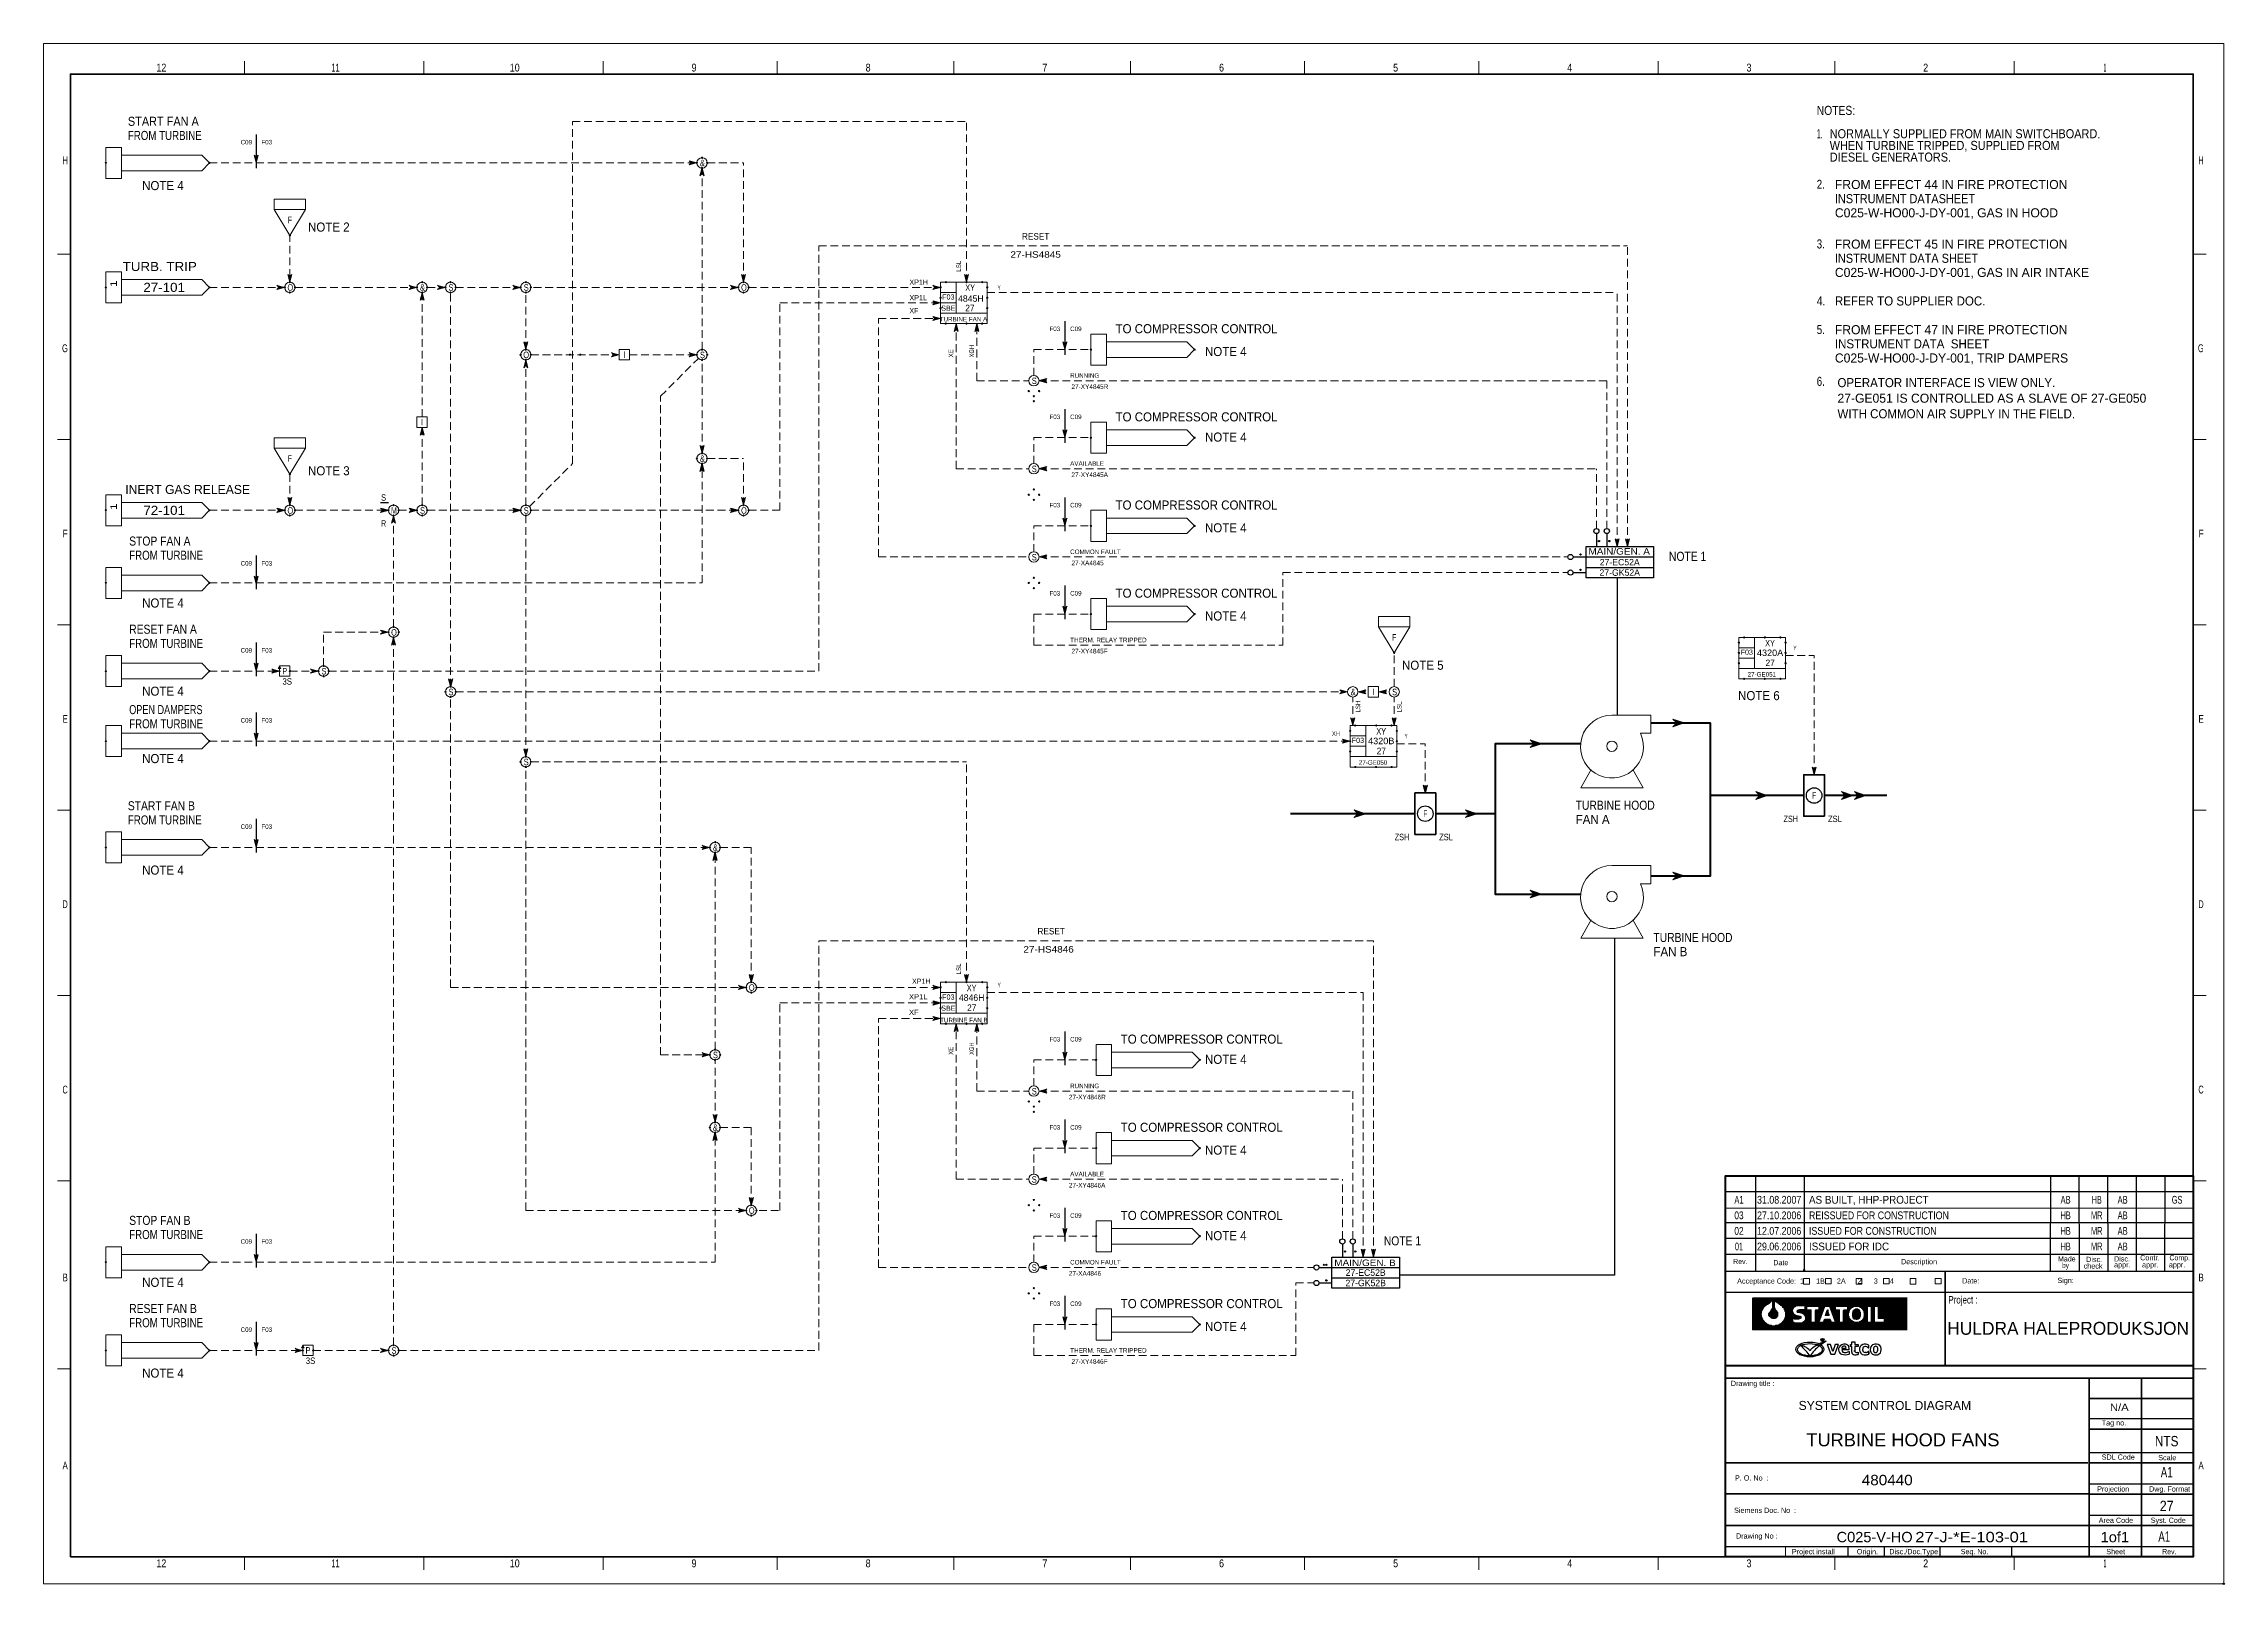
# Model space of a CAD drawing. Header units: millimetres. Extents: x 0 to 841, y 0 to 594.
import ezdxf
from ezdxf.enums import TextEntityAlignment as Align

# ---------------------------------------------------------------- set-up
doc = ezdxf.new("R2010")
doc.units = ezdxf.units.MM
doc.header["$PDMODE"] = 32
doc.header["$PDSIZE"] = 0.5
doc.linetypes.add('MEDIUM_DASHED', pattern=[4.5, 3, -1.5])
for name, color, linetype, lineweight in [('1', 7, 'Continuous', 13), ('12', 7, 'Continuous', 25), ('18', 7, 'Continuous', 25), ('26', 7, 'Continuous', 35), ('35', 7, 'Continuous', 25), ('46', 7, 'MEDIUM_DASHED', 13), ('48', 7, 'Continuous', 13), ('49', 7, 'Continuous', 13), ('53', 7, 'Continuous', 13), ('8', 7, 'Continuous', 40), ('9', 7, 'Continuous', 13)]:
    doc.layers.add(name, color=color, linetype=linetype, lineweight=lineweight)
for name, color, linetype in [('2', 7, 'Continuous'), ('36', 7, 'Continuous'), ('43', 7, 'Continuous'), ('45', 7, 'Continuous'), ('50', 7, 'Continuous')]:
    doc.layers.add(name, color=color, linetype=linetype)

msp = doc.modelspace()

# ---------------------------------------------------------------- texts
at = {"layer": '1'}
for s, width, p in [('12', 0.85, (45.415, 583.235)), ('12', 0.85, (45.415, 583.235)), ('11', 0.65, (112.578, 583.235)), ('11', 0.65, (112.578, 583.235)), ('10', 0.85, (181.736, 583.235)), ('10', 0.85, (181.736, 583.235)), ('9', 0.85, (250.906, 583.235)), ('9', 0.85, (250.906, 583.235)), ('8', 0.85, (318.064, 583.235)), ('8', 0.85, (318.064, 583.235)), ('7', 0.85, (386.224, 583.235)), ('7', 0.85, (386.224, 583.235)), ('6', 0.85, (454.385, 583.235)), ('6', 0.85, (454.385, 583.235)), ('5', 0.85, (521.543, 583.235)), ('5', 0.85, (521.543, 583.235)), ('4', 0.85, (588.702, 583.235)), ('4', 0.85, (588.702, 583.235)), ('3', 0.85, (657.865, 583.235)), ('3', 0.85, (657.865, 583.235)), ('2', 0.85, (726.025, 583.235)), ('2', 0.85, (726.025, 583.235)), ('1', 0.4, (795.18, 583.235)), ('1', 0.4, (795.18, 583.235)), ('12', 0.85, (45.415, 6.354)), ('12', 0.85, (45.415, 6.354)), ('11', 0.65, (112.578, 6.354)), ('11', 0.65, (112.578, 6.354)), ('10', 0.85, (181.736, 6.354)), ('10', 0.85, (181.736, 6.354)), ('9', 0.85, (250.906, 6.354)), ('9', 0.85, (250.906, 6.354)), ('8', 0.85, (318.064, 6.354)), ('8', 0.85, (318.064, 6.354)), ('7', 0.85, (386.224, 6.354)), ('7', 0.85, (386.224, 6.354)), ('6', 0.85, (454.385, 6.354)), ('6', 0.85, (454.385, 6.354)), ('5', 0.85, (521.543, 6.354)), ('5', 0.85, (521.543, 6.354)), ('4', 0.85, (588.702, 6.354)), ('4', 0.85, (588.702, 6.354)), ('3', 0.85, (657.865, 6.354)), ('3', 0.85, (657.865, 6.354)), ('2', 0.85, (726.025, 6.354)), ('2', 0.85, (726.025, 6.354)), ('1', 0.4, (795.18, 6.354)), ('1', 0.4, (795.18, 6.354))]:
    msp.add_text(s, height=3.02, dxfattribs=dict(at, width=width)).set_placement(p, align=Align.CENTER)
for s, width, p in [('H', 0.65, (9.329, 547.494)), ('H', 0.65, (9.329, 547.494)), ('H', 0.65, (833.271, 547.494)), ('H', 0.65, (833.271, 547.494)), ('G', 0.65, (9.329, 475.007)), ('G', 0.65, (9.329, 475.007)), ('G', 0.65, (833.271, 475.007)), ('G', 0.65, (833.271, 475.007)), ('F', 0.8, (9.329, 403.526)), ('F', 0.8, (9.329, 403.526)), ('F', 0.8, (833.271, 403.526)), ('F', 0.8, (833.271, 403.526)), ('E', 0.75, (9.329, 332.045)), ('E', 0.75, (9.329, 332.045)), ('E', 0.75, (833.271, 332.045)), ('E', 0.75, (833.271, 332.045)), ('D', 0.65, (9.329, 260.565)), ('D', 0.65, (9.329, 260.565)), ('D', 0.65, (833.271, 260.565)), ('D', 0.65, (833.271, 260.565)), ('C', 0.65, (9.329, 189.083)), ('C', 0.65, (9.329, 189.083)), ('C', 0.65, (833.271, 189.083)), ('C', 0.65, (833.271, 189.083)), ('B', 0.75, (9.329, 116.596)), ('B', 0.75, (9.329, 116.596)), ('B', 0.75, (833.271, 116.596)), ('B', 0.75, (833.271, 116.596)), ('A', 0.75, (9.329, 44.109)), ('A', 0.75, (9.329, 44.109)), ('A', 0.75, (833.271, 44.109)), ('A', 0.75, (833.271, 44.109))]:
    msp.add_text(s, height=3.02, dxfattribs=dict(at, width=width)).set_placement(p, align=Align.RIGHT)
for s, height, width, p in [('Made', 2.013, 0.8, (777.095, 124.294)), ('Made', 2.013, 0.8, (777.095, 124.294)), ('Disc.', 2.013, 0.9, (787.939, 124.072)), ('Disc.', 2.013, 0.9, (787.939, 124.072)), ('Disc.', 2.013, 0.9, (798.691, 124.293)), ('Disc.', 2.013, 0.9, (798.691, 124.293)), ('Comp.', 2.013, 0.8, (820.059, 124.735)), ('Comp.', 2.013, 0.8, (820.059, 124.735)), ('Rev.', 2.013, 0.8, (651.75, 123.28)), ('Rev.', 2.013, 0.8, (651.75, 123.28)), ('Date', 2.013, 0.9, (667.239, 122.84)), ('Date', 2.013, 0.9, (667.239, 122.84)), ('Date:', 2.013, 0.9, (740.094, 115.817)), ('Date:', 2.013, 0.9, (740.094, 115.817)), ('Sign:', 2.013, 0.9, (776.865, 115.983)), ('Sign:', 2.013, 0.9, (776.865, 115.983)), ('by', 2.013, 0.75, (778.644, 121.776)), ('by', 2.013, 0.75, (778.644, 121.776)), ('check', 2.013, 0.95, (786.981, 121.554)), ('check', 2.013, 0.95, (786.981, 121.554)), ('Project :', 2.867, 0.8, (734.784, 108.074)), ('Project :', 2.867, 0.8, (734.784, 108.074)), ('N/A', 2.813, 1.15, (797.108, 66.66)), ('SDL Code', 2.013, 0.9, (793.945, 47.836)), ('SDL Code', 2.013, 0.9, (793.945, 47.836)), ('Scale', 2.013, 0.95, (815.731, 47.632)), ('Scale', 2.013, 0.95, (815.731, 47.632)), ('P. O. No  :', 2.013, 0.95, (652.463, 39.791)), ('P. O. No  :', 2.013, 0.95, (652.463, 39.791)), ('Dwg. Format', 2.013, 0.9, (812.223, 35.551)), ('Dwg. Format', 2.013, 0.9, (812.223, 35.551)), ('Syst. Code', 2.013, 0.9, (812.85, 23.469)), ('Syst. Code', 2.013, 0.9, (812.85, 23.469)), ('Seq. No.', 2.013, 0.85, (739.552, 11.388)), ('Seq. No.', 2.013, 0.85, (739.552, 11.388)), ('Sheet', 2.013, 0.95, (795.684, 11.388)), ('Sheet', 2.013, 0.95, (795.684, 11.388)), ('Rev.', 2.013, 0.8, (817.235, 11.388)), ('Rev.', 2.013, 0.8, (817.235, 11.388))]:
    msp.add_text(s, height=height, dxfattribs=dict(at, width=width)).set_placement(p)
for s, p in [('Contr.', (808.76, 124.735)), ('Contr.', (808.76, 124.735)), ('Acceptance Code:  1      1B      2A      2      3      4  ', (653.298, 115.734)), ('Acceptance Code:  1      1B      2A      2      3      4  ', (653.298, 115.734)), ('Description', (716.495, 123.224)), ('Description', (716.495, 123.224)), ('appr.', (798.691, 121.997)), ('appr.', (798.691, 121.997)), ('appr.', (809.49, 121.997)), ('appr.', (809.49, 121.997)), ('appr.', (819.831, 121.997)), ('appr.', (819.831, 121.997)), ('Drawing title :', (650.865, 76.257)), ('Drawing title :', (650.865, 76.257)), ('Tag no.', (793.941, 61.038)), ('Tag no.', (793.941, 61.038)), ('Projection', (792.176, 35.551)), ('Projection', (792.176, 35.551)), ('Siemens Doc. No  :', (652.111, 27.315)), ('Siemens Doc. No  :', (652.111, 27.315)), ('Area Code', (792.765, 23.469)), ('Area Code', (792.765, 23.469)), ('Drawing No :', (652.847, 17.429)), ('Drawing No :', (652.847, 17.429)), ('Project install', (674.398, 11.388)), ('Project install', (674.398, 11.388)), ('Origin.', (699.457, 11.388)), ('Origin.', (699.457, 11.388)), ('Disc./Doc.Type', (711.987, 11.388)), ('Disc./Doc.Type', (711.987, 11.388))]:
    msp.add_text(s, height=2.013, dxfattribs=at).set_placement(p)
at = {"layer": '12'}
for s, p in [('27-GK52A', (608, 388.75)), ('27-EC52A', (608, 392.75)), ('27-EC52B', (510, 118.75)), ('27-GK52B', (510, 114.75))]:
    msp.add_text(s, height=2.5, dxfattribs=at).set_placement(p, align=Align.CENTER)
at = {"layer": '2'}
for s, width, p in [('03', 0.8, (654, 140.581)), ('A1', 0.6, (654, 146.581)), ('31.08.2007', 0.85, (669.5, 146.581)), ('27.10.2006', 0.85, (669.5, 140.581)), ('AB', 0.7, (780, 146.581)), ('HB', 0.65, (780, 140.581)), ('MR', 0.6, (792, 140.581)), ('HB', 0.65, (792, 146.581)), ('AB', 0.7, (802, 146.581)), ('AB', 0.7, (802, 140.581)), ('GS', 0.65, (823, 146.581)), ('02', 0.8, (654, 134.581)), ('12.07.2006', 0.85, (669.5, 134.581)), ('HB', 0.65, (780, 134.581)), ('MR', 0.6, (792, 134.581)), ('AB', 0.7, (802, 134.581)), ('01', 0.65, (654, 128.581)), ('29.06.2006', 0.85, (669.5, 128.581)), ('HB', 0.65, (780, 128.581)), ('MR', 0.6, (792, 128.581)), ('AB', 0.7, (802, 128.581))]:
    msp.add_text(s, height=3, dxfattribs=dict(at, width=width)).set_placement(p, align=Align.CENTER)
for s, width, p in [('AS BUILT, HHP-PROJECT', 0.95, (681, 146.581)), ('REISSUED FOR CONSTRUCTION', 0.85, (681, 140.581)), ('ISSUED FOR CONSTRUCTION', 0.85, (681, 134.581)), ('ISSUED FOR IDC', 0.95, (681, 128.581))]:
    msp.add_text(s, height=3, dxfattribs=dict(at, width=width)).set_placement(p)
msp.add_text('HULDRA HALEPRODUKSJON', height=5, dxfattribs=at).set_placement((780.983, 96), align=Align.CENTER)
at = {"layer": '26'}
for s, width, p in [('F', 0.6, (683, 302.75)), ('F', 0.6, (533, 295.75)), ('ZSH', 0.7, (674, 293.75)), ('ZSL', 0.8, (691, 293.75)), ('ZSH', 0.7, (524, 286.75)), ('ZSL', 0.8, (541, 286.75))]:
    msp.add_text(s, height=2.5, dxfattribs=dict(at, width=width)).set_placement(p, align=Align.CENTER)
at = {"layer": '35'}
msp.add_text('SYSTEM CONTROL DIAGRAM', height=3.5, dxfattribs=at).set_placement((677, 67))
at = {"layer": '35', "width": 1.15}
msp.add_text('N/A', height=2.813, dxfattribs=at).set_placement((797.108, 66.66))
at = {"layer": '36'}
for s, height, width, p in [('NOTES:', 3.5, 0.85, (684, 566.5)), ('1.', 3.5, 0.5, (684, 557.5)), ('WHEN TURBINE TRIPPED, SUPPLIED FROM ', 3.5, 0.9, (689, 552.992)), ('NORMALLY SUPPLIED FROM MAIN SWITCHBOARD.', 3.5, 0.9, (689, 557.5)), ('DIESEL GENERATORS. ', 3.5, 0.9, (689, 548.484)), ('NOTE 4', 3.5, 0.95, (38, 537.5)), ('2.', 3.5, 0.8, (684, 538)), ('INSTRUMENT DATASHEET', 3.5, 0.9, (691, 532.459)), ('NOTE 2', 3.5, 0.95, (102, 521.5)), ('3.', 3.5, 0.8, (684, 515)), ('INSTRUMENT DATA SHEET', 3.5, 0.9, (691, 509.459)), ('4.', 3.5, 0.85, (684, 493)), ('REFER TO SUPPLIER DOC.', 3.5, 0.95, (691, 493)), ('5.', 3.5, 0.8, (684, 482)), ('INSTRUMENT DATA  SHEET', 3.5, 0.95, (691, 476.459)), ('NOTE 4', 3.5, 0.95, (448, 473.5)), ('6.', 3.5, 0.8, (684, 462)), ('OPERATOR INTERFACE IS VIEW ONLY.  ', 3.5, 0.95, (692, 461.5)), ('WITH COMMON AIR SUPPLY IN THE FIELD.', 3.5, 0.95, (692, 449.5)), ('NOTE 4', 3.5, 0.95, (448, 440.5)), ('NOTE 3', 3.5, 0.95, (102, 427.5)), ('NOTE 4', 3.5, 0.95, (448, 405.5)), ('NOTE 1', 3.5, 0.85, (627, 394.5)), ('NOTE 4', 3.5, 0.95, (38, 376.5)), ('NOTE 4', 3.5, 0.95, (448, 371.5)), ('NOTE 5', 3.5, 0.95, (524, 352.5)), ('NOTE 4', 3.5, 0.95, (38, 342.5)), ('NOTE 6', 3.5, 0.95, (653.654, 340.781)), ('NOTE 4', 3.5, 0.95, (38, 316.5)), ('TURBINE HOOD', 3.5, 0.85, (591, 298.5)), ('FAN A', 3.5, 0.95, (591, 293.04)), ('NOTE 4', 3.5, 0.95, (38, 273.5)), ('TURBINE HOOD', 3.5, 0.85, (621, 247.5)), ('FAN B', 3.5, 0.95, (621, 242.04)), ('NOTE 4', 3.5, 0.95, (448, 200.5)), ('NOTE 4', 3.5, 0.95, (448, 165.5)), ('NOTE 4', 3.5, 0.95, (448, 132.5)), ('NOTE 1', 3.5, 0.85, (517, 130.5)), ('NOTE 4', 3.5, 0.95, (38, 114.5)), ('NOTE 4', 3.5, 0.95, (448, 97.5)), ('NOTE 4', 3.5, 0.95, (38, 79.5)), ('TURBINE HOOD FANS', 5, 1.05, (680, 53)), ('27-J-*E-103-01', 4, 1.2, (722, 16))]:
    msp.add_text(s, height=height, dxfattribs=dict(at, width=width)).set_placement(p)
for s, p in [('FROM EFFECT 44 IN FIRE PROTECTION ', (691, 537.919)), ('C025-W-HO00-J-DY-001, GAS IN HOOD', (691, 526.999)), ('FROM EFFECT 45 IN FIRE PROTECTION ', (691, 514.919)), ('C025-W-HO00-J-DY-001, GAS IN AIR INTAKE', (691, 503.999)), ('FROM EFFECT 47 IN FIRE PROTECTION ', (691, 481.919)), ('C025-W-HO00-J-DY-001, TRIP DAMPERS', (691, 470.999)), ('27-GE051 IS CONTROLLED AS A SLAVE OF 27-GE050', (692, 455.5))]:
    msp.add_text(s, height=3.5, dxfattribs=at).set_placement(p)
for s, width, p in [('NTS', 0.85, (818.986, 53)), ('A1', 0.7, (819, 41)), ('27', 0.9, (819, 28)), ('1of1', 1.05, (799, 16)), ('A1', 0.7, (818.055, 16.197))]:
    msp.add_text(s, height=4, dxfattribs=dict(at, width=width)).set_placement(p, align=Align.CENTER)
for s, width, p in [('480440', 1.1, (721, 38)), ('C025-V-HO', 1.05, (721, 16))]:
    msp.add_text(s, height=4, dxfattribs=dict(at, width=width)).set_placement(p, align=Align.RIGHT)
at = {"layer": '43'}
for s, width, p in [('START FAN A', 0.9, (32.499, 562.295)), ('FROM TURBINE', 0.8, (32.499, 556.835)), ('TURB. TRIP', 1.1, (30.5, 506.295)), ('TO COMPRESSOR CONTROL', 0.95, (413.5, 482.295)), ('TO COMPRESSOR CONTROL', 0.95, (413.5, 448.295)), ('TO COMPRESSOR CONTROL', 0.95, (413.5, 414.295)), ('STOP FAN A', 0.85, (33.019, 400.39)), ('FROM TURBINE', 0.8, (33.019, 394.93)), ('TO COMPRESSOR CONTROL', 0.95, (413.5, 380.295)), ('FROM TURBINE', 0.8, (33.019, 360.93)), ('RESET FAN A', 0.85, (33.019, 366.39)), ('OPEN DAMPERS', 0.75, (33.019, 335.39)), ('FROM TURBINE', 0.8, (33.019, 329.93)), ('START FAN B', 0.85, (32.499, 298.295)), ('FROM TURBINE', 0.8, (32.499, 292.835)), ('TO COMPRESSOR CONTROL', 0.95, (415.5, 208.295)), ('TO COMPRESSOR CONTROL', 0.95, (415.5, 174.295)), ('TO COMPRESSOR CONTROL', 0.95, (415.5, 140.295)), ('STOP FAN B', 0.85, (33.019, 138.39)), ('FROM TURBINE', 0.8, (33.019, 132.93)), ('TO COMPRESSOR CONTROL', 0.95, (415.5, 106.295)), ('FROM TURBINE', 0.8, (33.019, 98.93)), ('RESET FAN B', 0.85, (33.019, 104.39))]:
    msp.add_text(s, height=3.5, dxfattribs=dict(at, width=width)).set_placement(p)
msp.add_text('INERT GAS RELEASE', height=3.5, dxfattribs=at).set_placement((31.5, 420.295))
at = {"layer": '45'}
for s, width, p in [('C09', 0.9, (76, 555.125)), ('F03', 0.95, (84, 555.125)), ('Y', 0.6, (368, 499.011)), ('F03', 0.95, (388, 483.125)), ('C09', 0.9, (396, 483.125)), ('RUNNING', 0.9, (396, 465.125)), ('F03', 0.95, (388, 449.175)), ('C09', 0.9, (396, 449.175)), ('F03', 0.95, (388, 415.125)), ('C09', 0.9, (396, 415.125)), ('COMMON FAULT', 0.9, (396, 397.125)), ('C09', 0.9, (76, 392.684)), ('F03', 0.95, (84, 392.684)), ('F03', 0.95, (388, 381.125)), ('C09', 0.9, (396, 381.125)), ('THERM. RELAY TRIPPED', 1.05, (396, 363.125)), ('Y', 0.6, (675, 360.011)), ('C09', 0.9, (76, 359.125)), ('F03', 0.95, (84, 359.125)), ('C09', 0.9, (76, 332.125)), ('F03', 0.95, (84, 332.125)), ('XH', 0.75, (497, 327.011)), ('Y', 0.6, (525, 326.011)), ('C09', 0.9, (76, 291.125)), ('F03', 0.95, (84, 291.125)), ('Y', 0.6, (368, 230.011)), ('F03', 0.95, (388, 209.125)), ('C09', 0.9, (396, 209.125)), ('RUNNING', 0.9, (396, 191.125)), ('F03', 0.95, (388, 175.125)), ('C09', 0.9, (396, 175.125)), ('F03', 0.95, (388, 141.125)), ('C09', 0.9, (396, 141.125)), ('C09', 0.9, (76, 131.125)), ('F03', 0.95, (84, 131.125)), ('COMMON FAULT', 0.9, (396, 123.125)), ('F03', 0.95, (388, 107.125)), ('C09', 0.9, (396, 107.125)), ('C09', 0.9, (76, 97.125)), ('F03', 0.95, (84, 97.125)), ('THERM. RELAY TRIPPED', 1.05, (396, 89.125))]:
    msp.add_text(s, height=1.75, dxfattribs=dict(at, width=width)).set_placement(p)
for s, width, p in [('LSL', 0.9, (353.875, 506)), ('XE', 0.8, (350.875, 473)), ('XGH', 0.75, (358.875, 473)), ('LSH', 0.85, (507.875, 336)), ('LSL', 0.9, (523.875, 336)), ('LSL', 0.9, (353.875, 235)), ('XE', 0.8, (350.875, 204)), ('XGH', 0.75, (358.875, 204))]:
    msp.add_text(s, height=1.75, rotation=90, dxfattribs=dict(at, width=width)).set_placement(p)
for s, height, p in [('27-XY4845R', 1.8, (396.5, 460.795)), ('AVAILABLE', 1.75, (396, 431.175)), ('27-XY4845A', 1.8, (396.5, 426.845)), ('27-XA4845', 1.8, (396.5, 392.795)), ('27-XY4845F', 1.8, (396.5, 358.795)), ('27-XY4846R', 1.8, (395.5, 186.795)), ('27-XY4846A', 1.8, (395.5, 152.795)), ('AVAILABLE', 1.75, (396, 157.125)), ('27-XA4846', 1.8, (395.5, 118.795)), ('27-XY4846F', 1.8, (396.5, 84.795))]:
    msp.add_text(s, height=height, dxfattribs=at).set_placement(p)
at = {"layer": '49', "width": 1.3}
for p in [(28.25, 502), (28.25, 416)]:
    msp.add_text('1 ', height=2.5, rotation=90, dxfattribs=at).set_placement(p, align=Align.CENTER)
at = {"layer": '49', "width": 1.1}
for s, p in [('27-101', (46.5, 498.25)), ('72-101', (46.5, 412.25))]:
    msp.add_text(s, height=3.5, dxfattribs=at).set_placement(p, align=Align.CENTER)
at = {"layer": '50'}
for s, height, width, p in [('&', 2.5, 0.75, (254.157, 546.687)), ('27-HS4845', 2.5, 1.15, (382.685, 511.427)), ('RESET', 2.5, 0.95, (382.685, 518.427)), ('O', 2.5, 0.75, (95.158, 498.687)), ('&', 2.5, 0.75, (146.157, 498.687)), ('S', 2.5, 0.75, (157.158, 498.687)), ('S', 2.5, 0.75, (186.158, 498.687)), ('O', 2.5, 0.75, (270.158, 498.687)), ('XY', 2.5, 0.85, (357.424, 498.667)), ('SBE', 2, 0.85, (348.993, 490.969)), ('TURBINE FAN A', 1.75, 0.9, (354.843, 486.85)), ('27', 2.5, 0.95, (357.322, 490.785)), ('O', 2.5, 0.75, (186.158, 472.687)), ('I', 2.5, 0.9, (224.016, 472.781)), ('S', 2.5, 0.75, (254.158, 472.687)), ('S', 2.5, 0.75, (382.158, 462.687)), ('I', 2.5, 0.9, (146, 446.75)), ('&', 2.5, 0.75, (254.157, 432.687)), ('S', 2.5, 0.75, (382.158, 428.736)), ('O', 2.5, 0.75, (95.158, 412.687)), ('S', 2.5, 0.75, (131.158, 417.687)), ('M', 2.5, 0.7, (135.158, 412.687)), ('S', 2.5, 0.75, (146.158, 412.687)), ('S', 2.5, 0.75, (186.158, 412.687)), ('O', 2.5, 0.75, (270.158, 412.687)), ('R', 2.5, 0.7, (131.158, 407.687)), ('S', 2.5, 0.75, (382.158, 394.687)), ('MAIN/GEN. A', 2.5, 1.15, (607.787, 396.923)), ('O', 2.5, 0.75, (135.158, 365.687)), ('XY', 2.5, 0.85, (665.991, 361.533)), ('4320A', 2.5, 1.05, (666, 357.797)), ('27', 2.5, 0.95, (666.031, 353.919)), ('3S', 2.5, 0.9, (93.975, 346.749)), ('P', 2.5, 0.75, (93, 350.749)), ('S', 2.5, 0.75, (108.158, 350.687)), ('S', 2.5, 0.75, (157.158, 342.687)), ('&', 2.5, 0.75, (505.157, 342.687)), ('I', 2.5, 0.9, (513, 342.75)), ('S', 2.5, 0.75, (521.158, 342.687)), ('27-GE051', 1.75, 0.9, (662.842, 349.85)), ('XY', 2.5, 0.85, (515.991, 327.533)), ('4320B', 2.5, 1.05, (516, 323.797)), ('27', 2.5, 0.95, (516.031, 319.919)), ('S', 2.5, 0.75, (186.158, 315.687)), ('27-GE050', 1.75, 0.9, (512.843, 315.85)), ('&', 2.5, 0.75, (259.157, 282.687)), ('RESET', 2.5, 0.95, (388.685, 250.427)), ('27-HS4846', 2.5, 1.15, (387.685, 243.427)), ('O', 2.5, 0.75, (273.158, 228.687)), ('XY', 2.5, 0.85, (357.991, 228.533)), ('SBE', 2, 0.85, (348.993, 220.969)), ('27', 2.5, 0.95, (358.031, 220.919)), ('TURBINE FAN B', 1.75, 0.9, (354.998, 216.511)), ('S', 2.5, 0.75, (259.158, 202.687)), ('S', 2.5, 0.75, (382.158, 188.687)), ('&', 2.5, 0.75, (259.157, 174.687)), ('S', 2.5, 0.75, (382.158, 154.687)), ('O', 2.5, 0.75, (273.158, 142.687)), ('S', 2.5, 0.75, (382.158, 120.687)), ('MAIN/GEN. B', 2.5, 1.15, (509.741, 122.545)), ('3S', 2.5, 0.9, (102.975, 84.749)), ('P', 2.5, 0.75, (102, 88.749)), ('S', 2.5, 0.75, (135.158, 88.687))]:
    msp.add_text(s, height=height, dxfattribs=dict(at, width=width)).set_placement(p, align=Align.CENTER)
for s, width, p in [('XP1H', 0.9, (334, 501)), ('XP1L', 0.95, (334, 495)), ('XF', 0.8, (334, 490)), ('XF', 0.8, (334, 490)), (' XP1L', 1.1, (333, 225.386)), ('XP1H', 0.9, (335, 231.386)), (' XF', 1.1, (333, 219.386))]:
    msp.add_text(s, height=2, dxfattribs=dict(at, width=width)).set_placement(p)
for s, height, p in [('F03', 2, (349, 495.283)), ('4845H', 2.5, (357.685, 494.427)), ('F03', 2, (657, 358.283)), ('F03', 2, (507, 324.283)), ('F03', 2, (349, 225.283)), ('4846H', 2.5, (358, 224.797))]:
    msp.add_text(s, height=height, dxfattribs=at).set_placement(p, align=Align.CENTER)
at = {"layer": '53', "width": 0.65}
for p in [(95, 524.75), (95, 432.75), (521, 363.75)]:
    msp.add_text('F', height=2.5, dxfattribs=at).set_placement(p, align=Align.CENTER)

# ---------------------------------------------------------------- hatches: boundary and pattern name
at = {"layer": '35'}
msp.add_hatch(color=256, dxfattribs=at).paths.add_polyline_path([(686.817, 94.019, 1), (685.607, 94.019, 1)])

# ---------------------------------------------------------------- linework, layer by layer
at = {"layer": '1'}
for p, q in [((77.491, 587.261), (77.491, 582.228)), ((77.491, 587.261), (77.491, 582.228)), ((146.654, 587.261), (146.654, 582.228)), ((146.654, 587.261), (146.654, 582.228)), ((215.817, 587.261), (215.817, 582.228)), ((215.817, 587.261), (215.817, 582.228)), ((282.976, 587.261), (282.976, 582.228)), ((282.976, 587.261), (282.976, 582.228)), ((351.136, 587.261), (351.136, 582.228)), ((351.136, 587.261), (351.136, 582.228)), ((419.297, 587.261), (419.297, 582.228)), ((419.297, 587.261), (419.297, 582.228)), ((486.455, 587.261), (486.455, 582.228)), ((486.455, 587.261), (486.455, 582.228)), ((553.613, 587.261), (553.613, 582.228)), ((553.613, 587.261), (553.613, 582.228)), ((622.776, 587.261), (622.776, 582.228)), ((622.776, 587.261), (622.776, 582.228)), ((690.937, 587.261), (690.937, 582.228)), ((690.937, 587.261), (690.937, 582.228)), ((760.1, 587.261), (760.1, 582.228)), ((760.1, 587.261), (760.1, 582.228)), ((10.333, 512.761), (5.321, 512.761)), ((10.333, 512.761), (5.321, 512.761)), ((834.275, 512.761), (829.263, 512.761)), ((834.275, 512.761), (829.263, 512.761)), ((10.333, 441.28), (5.321, 441.28)), ((10.333, 441.28), (5.321, 441.28)), ((834.275, 441.28), (829.263, 441.28)), ((834.275, 441.28), (829.263, 441.28)), ((10.333, 369.799), (5.321, 369.799)), ((10.333, 369.799), (5.321, 369.799)), ((834.275, 369.799), (829.263, 369.799)), ((834.275, 369.799), (829.263, 369.799)), ((619.999, 335), (604.999, 335)), ((619.999, 328), (619.999, 335)), ((627, 332), (633, 332)), ((628.6, 333.4), (628.6, 333.467)), ((628.6, 330.534), (628.6, 330.6)), ((628.7, 333.3), (628.7, 333.434)), ((628.7, 330.567), (628.7, 330.7)), ((628.8, 333.2), (628.8, 333.4)), ((628.8, 330.6), (628.8, 330.8)), ((628.9, 333.1), (628.9, 333.367)), ((628.9, 330.634), (628.9, 330.9)), ((629, 333), (629, 333.334)), ((629, 330.667), (629, 331)), ((629.1, 332.9), (629.1, 333.3)), ((629.1, 330.7), (629.1, 331.1)), ((629.2, 332.8), (629.2, 333.267)), ((629.2, 330.734), (629.2, 331.2)), ((629.3, 332.7), (629.3, 333.234)), ((629.3, 330.767), (629.3, 331.3)), ((629.4, 332.6), (629.4, 333.2)), ((629.4, 330.8), (629.4, 331.4)), ((629.5, 332.5), (629.5, 333.167)), ((629.5, 330.834), (629.5, 331.5)), ((629.6, 332.4), (629.6, 333.134)), ((629.6, 330.867), (629.6, 331.6)), ((629.7, 332.3), (629.7, 333.1)), ((629.7, 330.9), (629.7, 331.7)), ((629.8, 332.2), (629.8, 333.067)), ((629.8, 330.934), (629.8, 331.8)), ((629.9, 332.1), (629.9, 333.034)), ((629.9, 330.967), (629.9, 331.9)), ((630.1, 331.034), (630.1, 332.967)), ((630.2, 331.067), (630.2, 332.934)), ((630.3, 331.1), (630.3, 332.9)), ((630.4, 331.134), (630.4, 332.867)), ((630.5, 331.167), (630.5, 332.834)), ((630.6, 331.2), (630.6, 332.8)), ((630.7, 331.234), (630.7, 332.767)), ((630.8, 331.267), (630.8, 332.734)), ((630.9, 331.3), (630.9, 332.7)), ((631, 331.334), (631, 332.667)), ((631.1, 331.367), (631.1, 332.634)), ((631.2, 331.4), (631.2, 332.6)), ((631.3, 331.434), (631.3, 332.567)), ((631.4, 331.467), (631.4, 332.534)), ((631.5, 331.5), (631.5, 332.5)), ((631.6, 331.534), (631.6, 332.467)), ((631.7, 331.567), (631.7, 332.434)), ((631.8, 331.6), (631.8, 332.4)), ((631.9, 331.634), (631.9, 332.367)), ((632, 331.667), (632, 332.334)), ((632.1, 331.7), (632.1, 332.3)), ((632.2, 331.734), (632.2, 332.267)), ((632.3, 331.767), (632.3, 332.234)), ((632.4, 331.8), (632.4, 332.2)), ((632.5, 331.834), (632.5, 332.167)), ((632.6, 331.867), (632.6, 332.134)), ((632.7, 331.9), (632.7, 332.1)), ((632.8, 331.934), (632.8, 332.067)), ((632.9, 331.967), (632.9, 332.034)), ((572, 324), (578, 324)), ((573.6, 325.4), (573.6, 325.467)), ((573.6, 322.534), (573.6, 322.6)), ((573.7, 325.3), (573.7, 325.434)), ((573.7, 322.567), (573.7, 322.7)), ((573.8, 325.2), (573.8, 325.4)), ((573.8, 322.6), (573.8, 322.8)), ((573.9, 325.1), (573.9, 325.367)), ((573.9, 322.634), (573.9, 322.9)), ((574, 325), (574, 325.334)), ((574, 322.667), (574, 323)), ((574.1, 324.9), (574.1, 325.3)), ((574.1, 322.7), (574.1, 323.1)), ((574.2, 324.8), (574.2, 325.267)), ((574.2, 322.734), (574.2, 323.2)), ((574.3, 324.7), (574.3, 325.234)), ((574.3, 322.767), (574.3, 323.3)), ((574.4, 324.6), (574.4, 325.2)), ((574.4, 322.8), (574.4, 323.4)), ((574.5, 324.5), (574.5, 325.167)), ((574.5, 322.834), (574.5, 323.5)), ((574.6, 324.4), (574.6, 325.134)), ((574.6, 322.867), (574.6, 323.6)), ((574.7, 324.3), (574.7, 325.1)), ((574.7, 322.9), (574.7, 323.7)), ((574.8, 324.2), (574.8, 325.067)), ((574.8, 322.934), (574.8, 323.8)), ((574.9, 324.1), (574.9, 325.034)), ((574.9, 322.967), (574.9, 323.9)), ((575.1, 323.034), (575.1, 324.967)), ((575.2, 323.067), (575.2, 324.934)), ((575.3, 323.1), (575.3, 324.9)), ((575.4, 323.134), (575.4, 324.867)), ((575.5, 323.167), (575.5, 324.834)), ((575.6, 323.2), (575.6, 324.8)), ((575.7, 323.234), (575.7, 324.767)), ((575.8, 323.267), (575.8, 324.734)), ((575.9, 323.3), (575.9, 324.7)), ((576, 323.334), (576, 324.667)), ((576.1, 323.367), (576.1, 324.634)), ((576.2, 323.4), (576.2, 324.6)), ((576.3, 323.434), (576.3, 324.567)), ((576.4, 323.467), (576.4, 324.534)), ((576.5, 323.5), (576.5, 324.5)), ((576.6, 323.534), (576.6, 324.467)), ((576.7, 323.567), (576.7, 324.434)), ((576.8, 323.6), (576.8, 324.4)), ((576.9, 323.634), (576.9, 324.367)), ((577, 323.667), (577, 324.334)), ((577.1, 323.7), (577.1, 324.3)), ((577.2, 323.734), (577.2, 324.267)), ((577.3, 323.767), (577.3, 324.234)), ((577.4, 323.8), (577.4, 324.2)), ((577.5, 323.834), (577.5, 324.167)), ((577.6, 323.867), (577.6, 324.134)), ((577.7, 323.9), (577.7, 324.1)), ((577.8, 323.934), (577.8, 324.067)), ((577.9, 323.967), (577.9, 324.034)), ((615.999, 328), (619.999, 328)), ((592.999, 307), (596.999, 314)), ((604.999, 307), (592.999, 307)), ((659, 304), (665, 304)), ((660.6, 305.4), (660.6, 305.467)), ((660.7, 305.3), (660.7, 305.434)), ((660.8, 305.2), (660.8, 305.4)), ((660.9, 305.1), (660.9, 305.367)), ((660.9, 302.634), (660.9, 302.9)), ((661, 305), (661, 305.334)), ((661, 302.667), (661, 303)), ((661.1, 304.9), (661.1, 305.3)), ((661.1, 302.7), (661.1, 303.1)), ((661.2, 304.8), (661.2, 305.267)), ((661.2, 302.734), (661.2, 303.2)), ((661.3, 304.7), (661.3, 305.234)), ((661.3, 302.767), (661.3, 303.3)), ((661.4, 304.6), (661.4, 305.2)), ((661.4, 302.8), (661.4, 303.4)), ((661.5, 304.5), (661.5, 305.167)), ((661.5, 302.834), (661.5, 303.5)), ((661.6, 304.4), (661.6, 305.134)), ((661.6, 302.867), (661.6, 303.6)), ((661.7, 304.3), (661.7, 305.1)), ((661.7, 302.9), (661.7, 303.7)), ((661.8, 304.2), (661.8, 305.067)), ((661.8, 302.934), (661.8, 303.8)), ((661.9, 304.1), (661.9, 305.034)), ((661.9, 302.967), (661.9, 303.9)), ((662.1, 303.034), (662.1, 304.967)), ((662.2, 303.067), (662.2, 304.934)), ((662.3, 303.1), (662.3, 304.9)), ((662.4, 303.134), (662.4, 304.867)), ((662.5, 303.167), (662.5, 304.834)), ((662.6, 303.2), (662.6, 304.8)), ((662.7, 303.234), (662.7, 304.767)), ((662.8, 303.267), (662.8, 304.734)), ((662.9, 303.3), (662.9, 304.7)), ((663, 303.334), (663, 304.667)), ((663.1, 303.367), (663.1, 304.634)), ((663.2, 303.4), (663.2, 304.6)), ((663.3, 303.434), (663.3, 304.567)), ((663.4, 303.467), (663.4, 304.534)), ((663.5, 303.5), (663.5, 304.5)), ((663.6, 303.534), (663.6, 304.467)), ((663.7, 303.567), (663.7, 304.434)), ((663.8, 303.6), (663.8, 304.4)), ((663.9, 303.634), (663.9, 304.367)), ((664, 303.667), (664, 304.334)), ((664.1, 303.7), (664.1, 304.3)), ((664.2, 303.734), (664.2, 304.267)), ((664.3, 303.767), (664.3, 304.234)), ((664.4, 303.8), (664.4, 304.2)), ((664.5, 303.834), (664.5, 304.167)), ((664.6, 303.867), (664.6, 304.134)), ((664.7, 303.9), (664.7, 304.1)), ((664.8, 303.934), (664.8, 304.067)), ((664.9, 303.967), (664.9, 304.034)), ((692, 304), (698, 304)), ((693.6, 305.4), (693.6, 305.467)), ((693.7, 305.3), (693.7, 305.434)), ((693.8, 305.2), (693.8, 305.4)), ((693.9, 305.1), (693.9, 305.367)), ((693.9, 302.634), (693.9, 302.9)), ((694, 305), (694, 305.334)), ((694, 302.667), (694, 303)), ((694.1, 304.9), (694.1, 305.3)), ((694.1, 302.7), (694.1, 303.1)), ((694.2, 304.8), (694.2, 305.267)), ((694.2, 302.734), (694.2, 303.2)), ((694.3, 304.7), (694.3, 305.234)), ((694.3, 302.767), (694.3, 303.3)), ((694.4, 304.6), (694.4, 305.2)), ((694.4, 302.8), (694.4, 303.4)), ((694.5, 304.5), (694.5, 305.167)), ((694.5, 302.834), (694.5, 303.5)), ((694.6, 304.4), (694.6, 305.134)), ((694.6, 302.867), (694.6, 303.6)), ((694.7, 304.3), (694.7, 305.1)), ((694.7, 302.9), (694.7, 303.7)), ((694.8, 304.2), (694.8, 305.067)), ((694.8, 302.934), (694.8, 303.8)), ((694.9, 304.1), (694.9, 305.034)), ((694.9, 302.967), (694.9, 303.9)), ((695.1, 303.034), (695.1, 304.967)), ((695.2, 303.067), (695.2, 304.934)), ((695.3, 303.1), (695.3, 304.9)), ((695.4, 303.134), (695.4, 304.867)), ((695.5, 303.167), (695.5, 304.834)), ((695.6, 303.2), (695.6, 304.8)), ((695.7, 303.234), (695.7, 304.767)), ((695.8, 303.267), (695.8, 304.734)), ((695.9, 303.3), (695.9, 304.7)), ((696, 303.334), (696, 304.667)), ((696.1, 303.367), (696.1, 304.634)), ((696.2, 303.4), (696.2, 304.6)), ((696.3, 303.434), (696.3, 304.567)), ((696.4, 303.467), (696.4, 304.534)), ((696.5, 303.5), (696.5, 304.5)), ((696.6, 303.534), (696.6, 304.467)), ((696.7, 303.567), (696.7, 304.434)), ((696.8, 303.6), (696.8, 304.4)), ((696.9, 303.634), (696.9, 304.367)), ((697, 303.667), (697, 304.334)), ((697, 304), (703, 304)), ((697.1, 303.7), (697.1, 304.3)), ((697.2, 303.734), (697.2, 304.267)), ((697.3, 303.767), (697.3, 304.234)), ((697.4, 303.8), (697.4, 304.2)), ((697.5, 303.834), (697.5, 304.167)), ((697.6, 303.867), (697.6, 304.134)), ((697.7, 303.9), (697.7, 304.1)), ((697.8, 303.934), (697.8, 304.067)), ((697.9, 303.967), (697.9, 304.034)), ((698.6, 305.4), (698.6, 305.467)), ((698.7, 305.3), (698.7, 305.434)), ((698.8, 305.2), (698.8, 305.4)), ((698.9, 305.1), (698.9, 305.367)), ((698.9, 302.634), (698.9, 302.9)), ((699, 305), (699, 305.334)), ((699, 302.667), (699, 303)), ((699.1, 304.9), (699.1, 305.3)), ((699.1, 302.7), (699.1, 303.1)), ((699.2, 304.8), (699.2, 305.267)), ((699.2, 302.734), (699.2, 303.2)), ((699.3, 304.7), (699.3, 305.234)), ((699.3, 302.767), (699.3, 303.3)), ((699.4, 304.6), (699.4, 305.2)), ((699.4, 302.8), (699.4, 303.4)), ((699.5, 304.5), (699.5, 305.167)), ((699.5, 302.834), (699.5, 303.5)), ((699.6, 304.4), (699.6, 305.134)), ((699.6, 302.867), (699.6, 303.6)), ((699.7, 304.3), (699.7, 305.1)), ((699.7, 302.9), (699.7, 303.7)), ((699.8, 304.2), (699.8, 305.067)), ((699.8, 302.934), (699.8, 303.8)), ((699.9, 304.1), (699.9, 305.034)), ((699.9, 302.967), (699.9, 303.9)), ((700.1, 303.034), (700.1, 304.967)), ((700.2, 303.067), (700.2, 304.934)), ((700.3, 303.1), (700.3, 304.9)), ((700.4, 303.134), (700.4, 304.867)), ((700.5, 303.167), (700.5, 304.834)), ((700.6, 303.2), (700.6, 304.8)), ((700.7, 303.234), (700.7, 304.767)), ((700.8, 303.267), (700.8, 304.734)), ((700.9, 303.3), (700.9, 304.7)), ((701, 303.334), (701, 304.667)), ((701.1, 303.367), (701.1, 304.634)), ((701.2, 303.4), (701.2, 304.6)), ((701.3, 303.434), (701.3, 304.567)), ((701.4, 303.467), (701.4, 304.534)), ((701.5, 303.5), (701.5, 304.5)), ((701.6, 303.534), (701.6, 304.467)), ((701.7, 303.567), (701.7, 304.434)), ((701.8, 303.6), (701.8, 304.4)), ((701.9, 303.634), (701.9, 304.367)), ((702, 303.667), (702, 304.334)), ((702.1, 303.7), (702.1, 304.3)), ((702.2, 303.734), (702.2, 304.267)), ((702.3, 303.767), (702.3, 304.234)), ((702.4, 303.8), (702.4, 304.2)), ((702.5, 303.834), (702.5, 304.167)), ((702.6, 303.867), (702.6, 304.134)), ((702.7, 303.9), (702.7, 304.1)), ((702.8, 303.934), (702.8, 304.067)), ((702.9, 303.967), (702.9, 304.034)), ((10.333, 298.318), (5.321, 298.318)), ((10.333, 298.318), (5.321, 298.318)), ((504, 297), (510, 297)), ((505.6, 298.4), (505.6, 298.467)), ((505.6, 295.534), (505.6, 295.6)), ((505.7, 298.3), (505.7, 298.434)), ((505.7, 295.567), (505.7, 295.7)), ((505.8, 298.2), (505.8, 298.4)), ((505.8, 295.6), (505.8, 295.8)), ((505.9, 298.1), (505.9, 298.367)), ((505.9, 295.634), (505.9, 295.9)), ((506, 298), (506, 298.334)), ((506, 295.667), (506, 296)), ((506.1, 297.9), (506.1, 298.3)), ((506.1, 295.7), (506.1, 296.1)), ((506.2, 297.8), (506.2, 298.267)), ((506.2, 295.734), (506.2, 296.2)), ((506.3, 297.7), (506.3, 298.234)), ((506.3, 295.767), (506.3, 296.3)), ((506.4, 297.6), (506.4, 298.2)), ((506.4, 295.8), (506.4, 296.4)), ((506.5, 297.5), (506.5, 298.167)), ((506.5, 295.834), (506.5, 296.5)), ((506.6, 297.4), (506.6, 298.134)), ((506.6, 295.867), (506.6, 296.6)), ((506.7, 297.3), (506.7, 298.1)), ((506.7, 295.9), (506.7, 296.7)), ((506.8, 297.2), (506.8, 298.067)), ((506.8, 295.934), (506.8, 296.8)), ((506.9, 297.1), (506.9, 298.034)), ((506.9, 295.967), (506.9, 296.9)), ((507.1, 296.034), (507.1, 297.967)), ((507.2, 296.067), (507.2, 297.934)), ((507.3, 296.1), (507.3, 297.9)), ((507.4, 296.134), (507.4, 297.867)), ((507.5, 296.167), (507.5, 297.834)), ((507.6, 296.2), (507.6, 297.8)), ((507.7, 296.234), (507.7, 297.767)), ((507.8, 296.267), (507.8, 297.734)), ((507.9, 296.3), (507.9, 297.7)), ((508, 296.334), (508, 297.667)), ((508.1, 296.367), (508.1, 297.634)), ((508.2, 296.4), (508.2, 297.6)), ((508.3, 296.434), (508.3, 297.567)), ((508.4, 296.467), (508.4, 297.534)), ((508.5, 296.5), (508.5, 297.5)), ((508.6, 296.534), (508.6, 297.467)), ((508.7, 296.567), (508.7, 297.434)), ((508.8, 296.6), (508.8, 297.4)), ((508.9, 296.634), (508.9, 297.367)), ((509, 296.667), (509, 297.334)), ((509.1, 296.7), (509.1, 297.3)), ((509.2, 296.734), (509.2, 297.267)), ((509.3, 296.767), (509.3, 297.234)), ((509.4, 296.8), (509.4, 297.2)), ((509.5, 296.834), (509.5, 297.167)), ((509.6, 296.867), (509.6, 297.134)), ((509.7, 296.9), (509.7, 297.1)), ((509.8, 296.934), (509.8, 297.067)), ((509.9, 296.967), (509.9, 297.034)), ((547, 297), (553, 297)), ((548.6, 298.4), (548.6, 298.467)), ((548.6, 295.534), (548.6, 295.6)), ((548.7, 298.3), (548.7, 298.434)), ((548.7, 295.567), (548.7, 295.7)), ((548.8, 298.2), (548.8, 298.4)), ((548.8, 295.6), (548.8, 295.8)), ((548.9, 298.1), (548.9, 298.367)), ((548.9, 295.634), (548.9, 295.9)), ((549, 298), (549, 298.334)), ((549, 295.667), (549, 296)), ((549.1, 297.9), (549.1, 298.3)), ((549.1, 295.7), (549.1, 296.1)), ((549.2, 297.8), (549.2, 298.267)), ((549.2, 295.734), (549.2, 296.2)), ((549.3, 297.7), (549.3, 298.234)), ((549.3, 295.767), (549.3, 296.3)), ((549.4, 297.6), (549.4, 298.2)), ((549.4, 295.8), (549.4, 296.4)), ((549.5, 297.5), (549.5, 298.167)), ((549.5, 295.834), (549.5, 296.5)), ((549.6, 297.4), (549.6, 298.134)), ((549.6, 295.867), (549.6, 296.6)), ((549.7, 297.3), (549.7, 298.1)), ((549.7, 295.9), (549.7, 296.7)), ((549.8, 297.2), (549.8, 298.067)), ((549.8, 295.934), (549.8, 296.8)), ((549.9, 297.1), (549.9, 298.034)), ((549.9, 295.967), (549.9, 296.9)), ((550.1, 296.034), (550.1, 297.967)), ((550.2, 296.067), (550.2, 297.934)), ((550.3, 296.1), (550.3, 297.9)), ((550.4, 296.134), (550.4, 297.867)), ((550.5, 296.167), (550.5, 297.834)), ((550.6, 296.2), (550.6, 297.8)), ((550.7, 296.234), (550.7, 297.767)), ((550.8, 296.267), (550.8, 297.734)), ((550.9, 296.3), (550.9, 297.7)), ((551, 296.334), (551, 297.667)), ((551.1, 296.367), (551.1, 297.634)), ((551.2, 296.4), (551.2, 297.6)), ((551.3, 296.434), (551.3, 297.567)), ((551.4, 296.467), (551.4, 297.534)), ((551.5, 296.5), (551.5, 297.5)), ((551.6, 296.534), (551.6, 297.467)), ((551.7, 296.567), (551.7, 297.434)), ((551.8, 296.6), (551.8, 297.4)), ((551.9, 296.634), (551.9, 297.367)), ((552, 296.667), (552, 297.334)), ((552.1, 296.7), (552.1, 297.3)), ((552.2, 296.734), (552.2, 297.267)), ((552.3, 296.767), (552.3, 297.234)), ((552.4, 296.8), (552.4, 297.2)), ((552.5, 296.834), (552.5, 297.167)), ((552.6, 296.867), (552.6, 297.134)), ((552.7, 296.9), (552.7, 297.1)), ((552.8, 296.934), (552.8, 297.067)), ((552.9, 296.967), (552.9, 297.034)), ((660.6, 302.534), (660.6, 302.6)), ((660.7, 302.567), (660.7, 302.7)), ((660.8, 302.6), (660.8, 302.8)), ((693.6, 302.534), (693.6, 302.6)), ((693.7, 302.567), (693.7, 302.7)), ((693.8, 302.6), (693.8, 302.8)), ((698.6, 302.534), (698.6, 302.6)), ((698.7, 302.567), (698.7, 302.7)), ((698.8, 302.6), (698.8, 302.8)), ((834.275, 298.318), (829.263, 298.318)), ((834.275, 298.318), (829.263, 298.318)), ((619.999, 277), (604.999, 277)), ((615.999, 270), (619.999, 270)), ((619.999, 270), (619.999, 277)), ((627, 273), (633, 273)), ((628.6, 274.4), (628.6, 274.467)), ((628.6, 271.534), (628.6, 271.6)), ((628.7, 274.3), (628.7, 274.434)), ((628.7, 271.567), (628.7, 271.7)), ((628.8, 274.2), (628.8, 274.4)), ((628.8, 271.6), (628.8, 271.8)), ((628.9, 274.1), (628.9, 274.367)), ((628.9, 271.634), (628.9, 271.9)), ((629, 274), (629, 274.334)), ((629, 271.667), (629, 272)), ((629.1, 273.9), (629.1, 274.3)), ((629.1, 271.7), (629.1, 272.1)), ((629.2, 273.8), (629.2, 274.267)), ((629.2, 271.734), (629.2, 272.2)), ((629.3, 273.7), (629.3, 274.234)), ((629.3, 271.767), (629.3, 272.3)), ((629.4, 273.6), (629.4, 274.2)), ((629.4, 271.8), (629.4, 272.4)), ((629.5, 273.5), (629.5, 274.167)), ((629.5, 271.834), (629.5, 272.5)), ((629.6, 273.4), (629.6, 274.134)), ((629.6, 271.867), (629.6, 272.6)), ((629.7, 273.3), (629.7, 274.1)), ((629.7, 271.9), (629.7, 272.7)), ((629.8, 273.2), (629.8, 274.067)), ((629.8, 271.934), (629.8, 272.8)), ((629.9, 273.1), (629.9, 274.034)), ((629.9, 271.967), (629.9, 272.9)), ((630.1, 272.034), (630.1, 273.967)), ((630.2, 272.067), (630.2, 273.934)), ((630.3, 272.1), (630.3, 273.9)), ((630.4, 272.134), (630.4, 273.867)), ((630.5, 272.167), (630.5, 273.834)), ((630.6, 272.2), (630.6, 273.8)), ((630.7, 272.234), (630.7, 273.767)), ((630.8, 272.267), (630.8, 273.734)), ((630.9, 272.3), (630.9, 273.7)), ((631, 272.334), (631, 273.667)), ((631.1, 272.367), (631.1, 273.634)), ((631.2, 272.4), (631.2, 273.6)), ((631.3, 272.434), (631.3, 273.567)), ((631.4, 272.467), (631.4, 273.534)), ((631.5, 272.5), (631.5, 273.5)), ((631.6, 272.534), (631.6, 273.467)), ((631.7, 272.567), (631.7, 273.434)), ((631.8, 272.6), (631.8, 273.4)), ((631.9, 272.634), (631.9, 273.367)), ((632, 272.667), (632, 273.334)), ((632.1, 272.7), (632.1, 273.3)), ((632.2, 272.734), (632.2, 273.267)), ((632.3, 272.767), (632.3, 273.234)), ((632.4, 272.8), (632.4, 273.2)), ((632.5, 272.834), (632.5, 273.167)), ((632.6, 272.867), (632.6, 273.134)), ((632.7, 272.9), (632.7, 273.1)), ((632.8, 272.934), (632.8, 273.067)), ((632.9, 272.967), (632.9, 273.034)), ((572, 266), (578, 266)), ((573.6, 267.4), (573.6, 267.467)), ((573.6, 264.534), (573.6, 264.6)), ((573.7, 267.3), (573.7, 267.434)), ((573.7, 264.567), (573.7, 264.7)), ((573.8, 267.2), (573.8, 267.4)), ((573.8, 264.6), (573.8, 264.8)), ((573.9, 267.1), (573.9, 267.367)), ((573.9, 264.634), (573.9, 264.9)), ((574, 267), (574, 267.334)), ((574, 264.667), (574, 265)), ((574.1, 266.9), (574.1, 267.3)), ((574.1, 264.7), (574.1, 265.1)), ((574.2, 266.8), (574.2, 267.267)), ((574.2, 264.734), (574.2, 265.2)), ((574.3, 266.7), (574.3, 267.234)), ((574.3, 264.767), (574.3, 265.3)), ((574.4, 266.6), (574.4, 267.2)), ((574.4, 264.8), (574.4, 265.4)), ((574.5, 266.5), (574.5, 267.167)), ((574.5, 264.834), (574.5, 265.5)), ((574.6, 266.4), (574.6, 267.134)), ((574.6, 264.867), (574.6, 265.6)), ((574.7, 266.3), (574.7, 267.1)), ((574.7, 264.9), (574.7, 265.7)), ((574.8, 266.2), (574.8, 267.067)), ((574.8, 264.934), (574.8, 265.8)), ((574.9, 266.1), (574.9, 267.034)), ((574.9, 264.967), (574.9, 265.9)), ((575.1, 265.034), (575.1, 266.967)), ((575.2, 265.067), (575.2, 266.934)), ((575.3, 265.1), (575.3, 266.9)), ((575.4, 265.134), (575.4, 266.867)), ((575.5, 265.167), (575.5, 266.834)), ((575.6, 265.2), (575.6, 266.8)), ((575.7, 265.234), (575.7, 266.767)), ((575.8, 265.267), (575.8, 266.734)), ((575.9, 265.3), (575.9, 266.7)), ((576, 265.334), (576, 266.667)), ((576.1, 265.367), (576.1, 266.634)), ((576.2, 265.4), (576.2, 266.6)), ((576.3, 265.434), (576.3, 266.567)), ((576.4, 265.467), (576.4, 266.534)), ((576.5, 265.5), (576.5, 266.5)), ((576.6, 265.534), (576.6, 266.467)), ((576.7, 265.567), (576.7, 266.434)), ((576.8, 265.6), (576.8, 266.4)), ((576.9, 265.634), (576.9, 266.367)), ((577, 265.667), (577, 266.334)), ((577.1, 265.7), (577.1, 266.3)), ((577.2, 265.734), (577.2, 266.267)), ((577.3, 265.767), (577.3, 266.234)), ((577.4, 265.8), (577.4, 266.2)), ((577.5, 265.834), (577.5, 266.167)), ((577.6, 265.867), (577.6, 266.134)), ((577.7, 265.9), (577.7, 266.1)), ((577.8, 265.934), (577.8, 266.067)), ((577.9, 265.967), (577.9, 266.034)), ((592.999, 249), (596.999, 256)), ((604.999, 249), (592.999, 249)), ((10.333, 226.838), (5.321, 226.838)), ((10.333, 226.838), (5.321, 226.838)), ((834.275, 226.838), (829.263, 226.838)), ((834.275, 226.838), (829.263, 226.838)), ((10.333, 155.357), (5.321, 155.357)), ((10.333, 155.357), (5.321, 155.357)), ((834.275, 155.357), (829.263, 155.357)), ((834.275, 155.357), (829.263, 155.357)), ((659.387, 110.283), (718.839, 110.283)), ((659.387, 110.283), (718.839, 110.283)), ((659.387, 110.087), (718.839, 110.087)), ((659.387, 110.087), (718.839, 110.087)), ((659.387, 109.891), (718.839, 109.891)), ((659.387, 109.891), (718.839, 109.891)), ((667.723, 109.695), (718.839, 109.695)), ((667.723, 109.695), (718.839, 109.695)), ((667.931, 109.499), (718.839, 109.499)), ((667.931, 109.499), (718.839, 109.499)), ((668.139, 109.304), (718.839, 109.304)), ((668.139, 109.304), (718.839, 109.304)), ((668.348, 109.108), (718.839, 109.108)), ((668.348, 109.108), (718.839, 109.108)), ((668.557, 108.912), (718.839, 108.912)), ((668.557, 108.912), (718.839, 108.912)), ((668.765, 108.717), (718.839, 108.717)), ((668.765, 108.717), (718.839, 108.717)), ((668.973, 108.52), (718.839, 108.52)), ((668.973, 108.52), (718.839, 108.52)), ((669.182, 108.324), (718.839, 108.324)), ((669.182, 108.324), (718.839, 108.324)), ((669.39, 108.129), (718.839, 108.129)), ((669.39, 108.129), (718.839, 108.129)), ((669.598, 108.129), (718.839, 108.129)), ((669.598, 108.129), (718.839, 108.129)), ((669.807, 107.933), (718.839, 107.933)), ((669.807, 107.933), (718.839, 107.933)), ((670.015, 107.737), (718.839, 107.737)), ((670.015, 107.737), (718.839, 107.737)), ((670.432, 107.541), (718.839, 107.541)), ((670.432, 107.541), (718.839, 107.541)), ((678.143, 107.346), (718.839, 107.346)), ((678.143, 107.346), (718.839, 107.346)), ((707.941, 107.15), (718.839, 107.15)), ((707.941, 107.15), (718.839, 107.15)), ((707.941, 106.954), (718.839, 106.954)), ((707.941, 106.954), (718.839, 106.954)), ((707.941, 106.758), (718.839, 106.758)), ((707.941, 106.758), (718.839, 106.758)), ((707.941, 106.562), (718.839, 106.562)), ((707.941, 106.562), (718.839, 106.562)), ((707.941, 106.366), (718.839, 106.366)), ((707.941, 106.366), (718.839, 106.366)), ((707.941, 106.17), (718.839, 106.17)), ((707.941, 106.17), (718.839, 106.17)), ((707.941, 105.975), (718.839, 105.975)), ((707.941, 105.975), (718.839, 105.975)), ((707.941, 105.779), (718.839, 105.779)), ((707.941, 105.779), (718.839, 105.779)), ((707.941, 105.583), (718.839, 105.583)), ((707.941, 105.583), (718.839, 105.583)), ((707.941, 105.387), (718.839, 105.387)), ((707.941, 105.387), (718.839, 105.387)), ((707.941, 105.191), (718.839, 105.191)), ((707.941, 105.191), (718.839, 105.191)), ((707.941, 104.995), (718.839, 104.995)), ((707.941, 104.995), (718.839, 104.995)), ((707.941, 104.799), (718.839, 104.799)), ((707.941, 104.799), (718.839, 104.799)), ((707.941, 104.604), (718.839, 104.604)), ((707.941, 104.604), (718.839, 104.604)), ((707.941, 104.408), (718.839, 104.408)), ((707.941, 104.408), (718.839, 104.408)), ((707.941, 104.212), (718.839, 104.212)), ((707.941, 104.212), (718.839, 104.212)), ((707.941, 104.017), (718.839, 104.017)), ((707.941, 104.017), (718.839, 104.017)), ((707.941, 103.82), (718.839, 103.82)), ((707.941, 103.82), (718.839, 103.82)), ((707.941, 103.624), (718.839, 103.624)), ((707.941, 103.624), (718.839, 103.624)), ((707.941, 103.428), (718.839, 103.428)), ((707.941, 103.428), (718.839, 103.428)), ((707.941, 103.233), (718.839, 103.233)), ((707.941, 103.233), (718.839, 103.233)), ((707.941, 103.037), (718.839, 103.037)), ((707.941, 103.037), (718.839, 103.037)), ((707.941, 102.841), (718.839, 102.841)), ((707.941, 102.841), (718.839, 102.841)), ((707.941, 102.646), (718.839, 102.646)), ((707.941, 102.646), (718.839, 102.646)), ((710.234, 102.45), (718.839, 102.45)), ((710.234, 102.45), (718.839, 102.45)), ((710.234, 102.254), (718.839, 102.254)), ((710.234, 102.254), (718.839, 102.254)), ((710.234, 102.058), (718.839, 102.058)), ((710.234, 102.058), (718.839, 102.058)), ((710.234, 101.862), (718.839, 101.862)), ((710.234, 101.862), (718.839, 101.862)), ((710.234, 101.666), (718.839, 101.666)), ((710.234, 101.666), (718.839, 101.666)), ((710.234, 101.47), (718.839, 101.47)), ((710.234, 101.47), (718.839, 101.47)), ((710.234, 101.275), (718.839, 101.275)), ((710.234, 101.275), (718.839, 101.275)), ((710.234, 101.079), (718.839, 101.079)), ((710.234, 101.079), (718.839, 101.079)), ((659.387, 99.512), (718.839, 99.512)), ((659.387, 99.512), (718.839, 99.512)), ((659.387, 99.317), (718.839, 99.317)), ((659.387, 99.317), (718.839, 99.317)), ((659.387, 99.12), (718.839, 99.12)), ((659.387, 99.12), (718.839, 99.12)), ((659.387, 98.924), (718.839, 98.924)), ((659.387, 98.924), (718.839, 98.924)), ((659.387, 98.728), (718.839, 98.728)), ((659.387, 98.728), (718.839, 98.728)), ((659.387, 98.533), (718.839, 98.533)), ((659.387, 98.533), (718.839, 98.533)), ((659.387, 98.337), (718.839, 98.337)), ((659.387, 98.337), (718.839, 98.337)), ((667.931, 99.512), (718.839, 99.512)), ((667.931, 99.512), (718.839, 99.512)), ((668.765, 99.708), (718.839, 99.708)), ((668.765, 99.708), (718.839, 99.708)), ((669.182, 99.904), (718.839, 99.904)), ((669.182, 99.904), (718.839, 99.904)), ((669.598, 100.099), (718.839, 100.099)), ((669.598, 100.099), (718.839, 100.099)), ((669.807, 100.295), (718.839, 100.295)), ((669.807, 100.295), (718.839, 100.295)), ((670.224, 100.491), (718.839, 100.491)), ((670.224, 100.491), (718.839, 100.491)), ((670.432, 100.491), (718.839, 100.491)), ((670.432, 100.491), (718.839, 100.491)), ((678.35, 100.687), (718.839, 100.687)), ((678.35, 100.687), (718.839, 100.687)), ((710.234, 100.883), (718.839, 100.883)), ((710.234, 100.883), (718.839, 100.883)), ((10.333, 82.869), (5.321, 82.869)), ((10.333, 82.869), (5.321, 82.869)), ((834.275, 82.924), (829.263, 82.924)), ((834.275, 82.924), (829.263, 82.924)), ((77.491, 10.382), (77.491, 5.348)), ((77.491, 10.382), (77.491, 5.348)), ((146.654, 10.382), (146.654, 5.348)), ((146.654, 10.382), (146.654, 5.348)), ((215.817, 10.382), (215.817, 5.348)), ((215.817, 10.382), (215.817, 5.348)), ((282.976, 10.382), (282.976, 5.348)), ((282.976, 10.382), (282.976, 5.348)), ((351.136, 10.382), (351.136, 5.348)), ((351.136, 10.382), (351.136, 5.348)), ((419.297, 10.382), (419.297, 5.348)), ((419.297, 10.382), (419.297, 5.348)), ((486.455, 10.382), (486.455, 5.348)), ((486.455, 10.382), (486.455, 5.348)), ((553.613, 10.382), (553.613, 5.348)), ((553.613, 10.382), (553.613, 5.348)), ((622.776, 10.372), (622.776, 5.348)), ((622.776, 10.372), (622.776, 5.348)), ((671.892, 10.382), (671.892, 14.409)), ((671.892, 10.382), (671.892, 14.409)), ((690.937, 10.382), (690.937, 5.348)), ((690.937, 10.382), (690.937, 5.348)), ((760.1, 10.382), (760.1, 5.348)), ((760.1, 10.382), (760.1, 5.348))]:
    msp.add_line(p, q, dxfattribs=at)
at = {"layer": '1', "lineweight": 25}
for p, q in [((82, 559), (82, 546)), ((394, 487), (394, 474)), ((394, 453.05), (394, 440.05)), ((130, 417), (133, 417)), ((394, 419), (394, 406)), ((82, 396.559), (82, 383.559)), ((394, 385), (394, 372)), ((82, 363), (82, 350)), ((82, 336), (82, 323)), ((82, 295), (82, 282)), ((394, 213), (394, 200)), ((394, 179), (394, 166)), ((10.333, 10.382), (10.333, 156.364)), ((660.347, 157.367), (660.347, 120.464)), ((660.347, 157.367), (660.347, 120.464)), ((679.106, 157.363), (679.143, 120.469)), ((679.106, 157.363), (679.143, 120.469)), ((774.133, 157.37), (774.071, 120.491)), ((774.133, 157.37), (774.071, 120.491)), ((785.159, 157.37), (785.244, 120.307)), ((785.159, 157.37), (785.244, 120.307)), ((796.185, 157.37), (796.291, 120.455)), ((796.185, 157.37), (796.291, 120.455)), ((807.211, 157.37), (807.222, 120.786)), ((807.211, 157.37), (807.222, 120.786)), ((818.237, 157.37), (818.154, 120.289)), ((818.237, 157.37), (818.154, 120.289)), ((394, 145), (394, 132)), ((648.825, 151.274), (829.269, 151.274)), ((648.825, 151.274), (829.269, 151.274)), ((648.827, 144.949), (829.268, 144.852)), ((648.827, 144.949), (829.268, 144.852)), ((82, 135), (82, 122)), ((648.828, 139.29), (829.27, 139.285)), ((648.828, 139.29), (829.27, 139.285)), ((648.813, 127.167), (829.263, 127.167)), ((648.813, 127.167), (829.263, 127.167)), ((648.817, 133.231), (829.275, 133.231)), ((648.817, 133.231), (829.275, 133.231)), ((394, 111), (394, 98)), ((648.723, 112.418), (829.276, 112.418)), ((648.723, 112.418), (829.276, 112.418)), ((82, 101), (82, 88)), ((789.246, 63.665), (829.285, 63.665)), ((789.246, 63.665), (829.285, 63.665)), ((789.169, 50.653), (829.275, 50.653)), ((789.169, 50.653), (829.275, 50.653)), ((789.169, 38.571), (829.289, 38.571)), ((789.169, 38.571), (829.289, 38.571)), ((789.169, 26.49), (829.285, 26.49)), ((789.169, 26.49), (829.285, 26.49)), ((648.823, 14.409), (829.285, 14.409)), ((648.823, 14.409), (829.285, 14.409)), ((695.949, 14.409), (695.949, 10.382)), ((695.949, 14.409), (695.949, 10.382)), ((695.949, 14.409), (695.949, 10.382)), ((695.949, 14.409), (695.949, 10.382)), ((709.982, 14.409), (709.982, 10.382)), ((709.982, 14.409), (709.982, 10.382)), ((731.533, 14.409), (731.533, 10.382)), ((731.533, 14.409), (731.533, 10.382)), ((759.098, 14.409), (759.098, 10.382)), ((759.098, 14.409), (759.098, 10.382)), ((759.098, 14.409), (759.098, 10.382)), ((759.098, 14.409), (759.098, 10.382))]:
    msp.add_line(p, q, dxfattribs=at)
at = {"layer": '1', "lineweight": 35}
for p, q in [((829.263, 157.37), (829.263, 83.348)), ((829.257, 120.491), (648.808, 120.475)), ((829.257, 120.491), (648.808, 120.475)), ((733.55, 120.235), (733.589, 84.191)), ((733.55, 120.235), (733.589, 84.191)), ((829.285, 79.272), (648.873, 79.272)), ((829.285, 79.272), (648.873, 79.272)), ((789.08, 22.48), (789.072, 79.257)), ((789.08, 22.48), (789.072, 79.257)), ((809.216, 34.544), (809.293, 79.254)), ((809.216, 34.544), (809.293, 79.254)), ((829.285, 71.461), (789.113, 71.461)), ((829.285, 71.461), (789.113, 71.461)), ((829.285, 59.648), (788.992, 59.633)), ((829.285, 59.648), (788.992, 59.633)), ((788.556, 46.63), (648.822, 46.63)), ((788.556, 46.63), (648.822, 46.63)), ((829.285, 46.625), (789.169, 46.625)), ((829.285, 46.625), (789.169, 46.625)), ((789.341, 34.696), (648.997, 34.697)), ((789.341, 34.696), (648.997, 34.697)), ((809.216, 34.544), (789.169, 34.544)), ((809.216, 34.544), (789.169, 34.544)), ((809.216, 22.463), (809.216, 34.544)), ((829.29, 34.544), (809.216, 34.544)), ((809.216, 22.463), (809.216, 34.544)), ((829.29, 34.544), (809.216, 34.544)), ((829.275, 22.463), (648.972, 22.463)), ((829.275, 22.463), (648.972, 22.463)), ((789.079, 10.392), (789.079, 22.473)), ((789.079, 10.392), (789.079, 22.473)), ((809.216, 10.382), (809.216, 22.463)), ((809.216, 10.382), (809.216, 22.463)), ((648.95, 10.382), (10.333, 10.382))]:
    msp.add_line(p, q, dxfattribs=at)
at = {"layer": '1', "lineweight": 53}
msp.add_line((829.263, 157.37), (829.263, 83.348), dxfattribs=at)
at = {"layer": '1', "lineweight": 35}
for points in [[(829.263, 112.014), (829.263, 582.228), (10.333, 582.228), (10.333, 10.382)], [(829.263, 112.014), (829.263, 582.228), (10.333, 582.228), (10.333, 10.382)], [(648.784, 84.124), (648.838, 157.37), (829.263, 157.37)]]:
    msp.add_lwpolyline(points, dxfattribs=at)
at = {"layer": '1'}
for points in [[(628.5, 333.5), (630, 332), (628.5, 330.5), (633, 332)], [(573.5, 325.5), (575, 324), (573.5, 322.5), (578, 324)], [(660.5, 305.5), (662, 304), (660.5, 302.5), (665, 304)], [(693.5, 305.5), (695, 304), (693.5, 302.5), (698, 304)], [(698.5, 305.5), (700, 304), (698.5, 302.5), (703, 304)], [(505.5, 298.5), (507, 297), (505.5, 295.5), (510, 297)], [(548.5, 298.5), (550, 297), (548.5, 295.5), (553, 297)], [(628.5, 274.5), (630, 273), (628.5, 271.5), (633, 273)], [(573.5, 267.5), (575, 266), (573.5, 264.5), (578, 266)], [(659.179, 97.946), (659.179, 110.087), (659.387, 110.087), (659.387, 97.946)], [(659.179, 97.946), (659.179, 110.087), (659.387, 110.087), (659.387, 97.946)], [(659.387, 109.695), (666.89, 109.695), (666.89, 109.499), (659.387, 109.499)], [(659.387, 109.695), (666.89, 109.695), (666.89, 109.499), (659.387, 109.499)], [(659.387, 109.499), (666.89, 109.499), (666.89, 109.304), (659.387, 109.304)], [(659.387, 109.499), (666.89, 109.499), (666.89, 109.304), (659.387, 109.304)], [(666.681, 109.499), (666.681, 109.304), (666.89, 109.304), (666.89, 109.499)], [(666.89, 109.499), (666.681, 109.304), (666.681, 109.108), (666.89, 109.304)], [(666.681, 109.499), (666.681, 109.304), (666.89, 109.304), (666.89, 109.499)], [(666.89, 109.499), (666.681, 109.304), (666.681, 109.108), (666.89, 109.304)], [(667.098, 109.891), (666.89, 109.695), (666.89, 109.499), (667.098, 109.695)], [(667.098, 109.891), (666.89, 109.695), (666.89, 109.499), (667.098, 109.695)], [(666.89, 106.366), (666.89, 109.695), (667.098, 109.695), (667.098, 106.366)], [(666.89, 106.366), (666.89, 109.695), (667.098, 109.695), (667.098, 106.366)], [(667.098, 109.695), (667.723, 109.695), (667.723, 109.499), (667.098, 109.499)], [(667.098, 109.695), (667.723, 109.695), (667.723, 109.499), (667.098, 109.499)], [(667.098, 109.499), (667.723, 109.499), (667.723, 109.304), (667.098, 109.304)], [(667.098, 109.499), (667.723, 109.499), (667.723, 109.304), (667.098, 109.304)], [(667.514, 109.499), (667.514, 109.695), (667.723, 109.695), (667.723, 109.499)], [(667.514, 109.695), (667.514, 106.366), (667.723, 106.366), (667.723, 109.695)], [(667.514, 109.499), (667.514, 109.695), (667.723, 109.695), (667.723, 109.499)], [(667.514, 109.695), (667.514, 106.366), (667.723, 106.366), (667.723, 109.695)], [(667.931, 109.499), (667.723, 109.695), (667.723, 109.499), (667.931, 109.304)], [(667.931, 109.499), (667.723, 109.695), (667.723, 109.499), (667.931, 109.304)], [(668.139, 109.304), (667.931, 109.499), (667.931, 109.304), (668.139, 109.108)], [(668.139, 109.304), (667.931, 109.499), (667.931, 109.304), (668.139, 109.108)], [(678.946, 117.664), (681.157, 117.664), (681.157, 115.52), (678.946, 115.52)], [(678.946, 117.664), (681.157, 117.664), (681.157, 115.52), (678.946, 115.52)], [(687.409, 117.769), (689.62, 117.769), (689.62, 115.624), (687.409, 115.624)], [(687.409, 117.769), (689.62, 117.769), (689.62, 115.624), (687.409, 115.624)], [(699.159, 117.693), (701.37, 117.693), (701.37, 115.548), (699.159, 115.548)], [(699.159, 117.693), (701.37, 117.693), (701.37, 115.548), (699.159, 115.548)], [(709.741, 117.769), (711.952, 117.769), (711.952, 115.624), (709.741, 115.624)], [(709.741, 117.769), (711.952, 117.769), (711.952, 115.624), (709.741, 115.624)], [(720.012, 117.693), (722.223, 117.693), (722.223, 115.548), (720.012, 115.548)], [(720.012, 117.693), (722.223, 117.693), (722.223, 115.548), (720.012, 115.548)], [(729.739, 117.769), (731.95, 117.769), (731.95, 115.624), (729.739, 115.624)], [(729.739, 117.769), (731.95, 117.769), (731.95, 115.624), (729.739, 115.624)], [(659.387, 109.304), (666.681, 109.304), (666.681, 109.108), (659.387, 109.108)], [(659.387, 109.304), (666.472, 109.304), (666.472, 109.108), (659.387, 109.108)], [(659.387, 109.304), (666.681, 109.304), (666.681, 109.108), (659.387, 109.108)], [(659.387, 109.304), (666.472, 109.304), (666.472, 109.108), (659.387, 109.108)], [(659.387, 109.108), (666.472, 109.108), (666.472, 108.912), (659.387, 108.912)], [(659.387, 109.108), (666.472, 109.108), (666.472, 108.912), (659.387, 108.912)], [(659.387, 108.912), (666.265, 108.912), (666.265, 108.717), (659.387, 108.717)], [(659.387, 108.912), (666.265, 108.912), (666.265, 108.717), (659.387, 108.717)], [(659.387, 108.717), (666.056, 108.717), (666.056, 108.52), (659.387, 108.52)], [(659.387, 108.717), (666.056, 108.717), (666.056, 108.52), (659.387, 108.52)], [(659.387, 108.52), (665.847, 108.52), (665.847, 108.324), (659.387, 108.324)], [(659.387, 108.52), (665.847, 108.52), (665.847, 108.324), (659.387, 108.324)], [(659.387, 108.324), (665.639, 108.324), (665.639, 108.129), (659.387, 108.129)], [(659.387, 108.324), (665.639, 108.324), (665.639, 108.129), (659.387, 108.129)], [(659.387, 108.129), (665.431, 108.129), (665.431, 107.933), (659.387, 107.933)], [(659.387, 108.129), (665.222, 108.129), (665.222, 107.933), (659.387, 107.933)], [(659.387, 108.129), (665.431, 108.129), (665.431, 107.933), (659.387, 107.933)], [(659.387, 108.129), (665.222, 108.129), (665.222, 107.933), (659.387, 107.933)], [(659.387, 107.933), (665.014, 107.933), (665.014, 107.737), (659.387, 107.737)], [(659.387, 107.933), (665.014, 107.933), (665.014, 107.737), (659.387, 107.737)], [(659.387, 107.737), (664.597, 107.737), (664.597, 107.541), (659.387, 107.541)], [(659.387, 107.737), (664.597, 107.737), (664.597, 107.541), (659.387, 107.541)], [(659.387, 107.541), (664.389, 107.541), (664.389, 107.346), (659.387, 107.346)], [(659.387, 107.541), (664.389, 107.541), (664.389, 107.346), (659.387, 107.346)], [(659.387, 107.346), (664.18, 107.346), (664.18, 107.15), (659.387, 107.15)], [(659.387, 107.346), (664.18, 107.346), (664.18, 107.15), (659.387, 107.15)], [(659.387, 107.15), (663.972, 107.15), (663.972, 106.954), (659.387, 106.954)], [(659.387, 107.15), (663.972, 107.15), (663.972, 106.954), (659.387, 106.954)], [(659.387, 106.954), (663.764, 106.954), (663.764, 106.758), (659.387, 106.758)], [(659.387, 106.954), (663.764, 106.954), (663.764, 106.758), (659.387, 106.758)], [(659.387, 106.954), (663.764, 106.954), (663.764, 106.758), (659.387, 106.758)], [(659.387, 106.954), (663.764, 106.954), (663.764, 106.758), (659.387, 106.758)], [(659.387, 106.758), (663.555, 106.758), (663.555, 106.562), (659.387, 106.562)], [(659.387, 106.758), (663.555, 106.758), (663.555, 106.562), (659.387, 106.562)], [(659.387, 106.562), (663.346, 106.562), (663.346, 106.366), (659.387, 106.366)], [(659.387, 106.562), (663.346, 106.562), (663.346, 106.366), (659.387, 106.366)], [(659.387, 106.366), (663.346, 106.366), (663.346, 106.17), (659.387, 106.17)], [(659.387, 106.366), (663.346, 106.366), (663.346, 106.17), (659.387, 106.17)], [(659.387, 106.17), (663.139, 106.17), (663.139, 105.975), (659.387, 105.975)], [(659.387, 106.17), (663.139, 106.17), (663.139, 105.975), (659.387, 105.975)], [(659.387, 105.975), (663.139, 105.975), (663.139, 105.779), (659.387, 105.779)], [(659.387, 105.975), (662.93, 105.975), (662.93, 105.779), (659.387, 105.779)], [(659.387, 105.975), (663.139, 105.975), (663.139, 105.779), (659.387, 105.779)], [(659.387, 105.975), (662.93, 105.975), (662.93, 105.779), (659.387, 105.779)], [(659.387, 105.779), (662.93, 105.779), (662.93, 105.583), (659.387, 105.583)], [(659.387, 105.779), (662.93, 105.779), (662.93, 105.583), (659.387, 105.583)], [(659.387, 105.583), (662.93, 105.583), (662.93, 105.387), (659.387, 105.387)], [(659.387, 105.583), (662.93, 105.583), (662.93, 105.387), (659.387, 105.387)], [(659.387, 105.387), (662.93, 105.387), (662.93, 105.191), (659.387, 105.191)], [(659.387, 105.387), (662.93, 105.387), (662.93, 105.191), (659.387, 105.191)], [(659.387, 105.191), (662.722, 105.191), (662.722, 104.995), (659.387, 104.995)], [(659.387, 105.191), (662.722, 105.191), (662.722, 104.995), (659.387, 104.995)], [(659.387, 104.995), (662.722, 104.995), (662.722, 104.799), (659.387, 104.799)], [(659.387, 104.995), (662.722, 104.995), (662.722, 104.799), (659.387, 104.799)], [(659.387, 104.799), (662.722, 104.799), (662.722, 104.604), (659.387, 104.604)], [(659.387, 104.799), (662.722, 104.799), (662.722, 104.604), (659.387, 104.604)], [(659.387, 104.799), (662.722, 104.799), (662.722, 104.604), (659.387, 104.604)], [(659.387, 104.799), (662.722, 104.799), (662.722, 104.604), (659.387, 104.604)], [(659.387, 104.604), (662.722, 104.604), (662.722, 104.408), (659.387, 104.408)], [(659.387, 104.604), (662.722, 104.604), (662.722, 104.408), (659.387, 104.408)], [(659.387, 104.408), (662.722, 104.408), (662.722, 104.212), (659.387, 104.212)], [(659.387, 104.408), (662.722, 104.408), (662.722, 104.212), (659.387, 104.212)], [(659.387, 104.212), (662.513, 104.212), (662.513, 104.017), (659.387, 104.017)], [(659.387, 104.212), (662.513, 104.212), (662.513, 104.017), (659.387, 104.017)], [(659.387, 104.017), (662.513, 104.017), (662.513, 103.82), (659.387, 103.82)], [(659.387, 104.017), (662.513, 104.017), (662.513, 103.82), (659.387, 103.82)], [(659.387, 103.82), (662.513, 103.82), (662.513, 103.624), (659.387, 103.624)], [(659.387, 103.82), (662.513, 103.82), (662.513, 103.624), (659.387, 103.624)], [(659.387, 103.82), (662.513, 103.82), (662.513, 103.624), (659.387, 103.624)], [(659.387, 103.82), (662.513, 103.82), (662.513, 103.624), (659.387, 103.624)], [(659.387, 103.624), (662.722, 103.624), (662.722, 103.428), (659.387, 103.428)], [(659.387, 103.624), (662.722, 103.624), (662.722, 103.428), (659.387, 103.428)], [(659.387, 103.428), (662.722, 103.428), (662.722, 103.233), (659.387, 103.233)], [(659.387, 103.428), (662.722, 103.428), (662.722, 103.233), (659.387, 103.233)], [(659.387, 103.233), (662.722, 103.233), (662.722, 103.037), (659.387, 103.037)], [(659.387, 103.233), (662.722, 103.233), (662.722, 103.037), (659.387, 103.037)], [(659.387, 103.037), (662.722, 103.037), (662.722, 102.841), (659.387, 102.841)], [(659.387, 103.037), (662.722, 103.037), (662.722, 102.841), (659.387, 102.841)], [(659.387, 102.841), (662.722, 102.841), (662.722, 102.646), (659.387, 102.646)], [(659.387, 102.841), (662.722, 102.841), (662.722, 102.646), (659.387, 102.646)], [(659.387, 102.646), (662.722, 102.646), (662.722, 102.45), (659.387, 102.45)], [(659.387, 102.646), (662.93, 102.646), (662.93, 102.45), (659.387, 102.45)], [(659.387, 102.646), (662.722, 102.646), (662.722, 102.45), (659.387, 102.45)], [(659.387, 102.646), (662.93, 102.646), (662.93, 102.45), (659.387, 102.45)], [(659.387, 102.45), (662.93, 102.45), (662.93, 102.254), (659.387, 102.254)], [(659.387, 102.45), (662.93, 102.45), (662.93, 102.254), (659.387, 102.254)], [(659.387, 102.254), (662.93, 102.254), (662.93, 102.058), (659.387, 102.058)], [(659.387, 102.254), (662.93, 102.254), (662.93, 102.058), (659.387, 102.058)], [(659.387, 102.058), (663.139, 102.058), (663.139, 101.862), (659.387, 101.862)], [(659.387, 102.058), (663.139, 102.058), (663.139, 101.862), (659.387, 101.862)], [(659.387, 101.862), (663.139, 101.862), (663.139, 101.666), (659.387, 101.666)], [(659.387, 101.862), (663.139, 101.862), (663.139, 101.666), (659.387, 101.666)], [(659.387, 101.666), (663.346, 101.666), (663.346, 101.47), (659.387, 101.47)], [(659.387, 101.666), (663.346, 101.666), (663.346, 101.47), (659.387, 101.47)], [(659.387, 101.666), (663.346, 101.666), (663.346, 101.47), (659.387, 101.47)], [(659.387, 101.666), (663.346, 101.666), (663.346, 101.47), (659.387, 101.47)], [(659.387, 101.47), (663.555, 101.47), (663.555, 101.275), (659.387, 101.275)], [(659.387, 101.47), (663.555, 101.47), (663.555, 101.275), (659.387, 101.275)], [(659.387, 101.275), (663.555, 101.275), (663.555, 101.079), (659.387, 101.079)], [(659.387, 101.275), (663.555, 101.275), (663.555, 101.079), (659.387, 101.079)], [(659.387, 101.079), (663.764, 101.079), (663.764, 100.883), (659.387, 100.883)], [(659.387, 101.079), (663.764, 101.079), (663.764, 100.883), (659.387, 100.883)], [(662.305, 104.212), (662.305, 104.017), (662.513, 104.017), (662.513, 104.212)], [(662.305, 104.212), (662.305, 104.017), (662.513, 104.017), (662.513, 104.212)], [(662.305, 104.017), (662.305, 103.82), (662.513, 103.82), (662.513, 104.017)], [(662.305, 104.017), (662.305, 103.82), (662.513, 103.82), (662.513, 104.017)], [(662.305, 103.82), (662.305, 103.624), (662.513, 103.624), (662.513, 103.82)], [(662.305, 103.82), (662.305, 103.624), (662.513, 103.624), (662.513, 103.82)], [(662.305, 103.624), (662.305, 103.428), (662.513, 103.428), (662.513, 103.624)], [(662.305, 103.624), (662.305, 103.428), (662.513, 103.428), (662.513, 103.624)], [(662.513, 105.191), (662.513, 104.995), (662.722, 104.995), (662.722, 105.191)], [(662.513, 105.191), (662.513, 104.995), (662.722, 104.995), (662.722, 105.191)], [(662.513, 104.995), (662.513, 104.799), (662.722, 104.799), (662.722, 104.995)], [(662.513, 104.995), (662.513, 104.799), (662.722, 104.799), (662.722, 104.995)], [(662.513, 104.799), (662.513, 104.604), (662.722, 104.604), (662.722, 104.799)], [(662.513, 104.799), (662.513, 104.604), (662.722, 104.604), (662.722, 104.799)], [(662.513, 104.604), (662.513, 104.408), (662.722, 104.408), (662.722, 104.604)], [(662.722, 104.604), (662.513, 104.408), (662.513, 104.212), (662.722, 104.408)], [(662.513, 104.604), (662.513, 104.408), (662.722, 104.408), (662.722, 104.604)], [(662.722, 104.604), (662.513, 104.408), (662.513, 104.212), (662.722, 104.408)], [(662.513, 103.624), (662.722, 103.624), (662.722, 103.428), (662.513, 103.428)], [(662.513, 103.624), (662.722, 103.624), (662.722, 103.428), (662.513, 103.428)], [(662.513, 103.428), (662.513, 103.233), (662.722, 103.233), (662.722, 103.428)], [(662.513, 103.428), (662.513, 103.233), (662.722, 103.233), (662.722, 103.428)], [(662.513, 103.233), (662.513, 103.037), (662.722, 103.037), (662.722, 103.233)], [(662.513, 103.233), (662.513, 103.037), (662.722, 103.037), (662.722, 103.233)], [(662.513, 103.037), (662.513, 102.841), (662.722, 102.841), (662.722, 103.037)], [(662.513, 103.037), (662.513, 102.841), (662.722, 102.841), (662.722, 103.037)], [(662.513, 102.841), (662.513, 102.646), (662.722, 102.646), (662.722, 102.841)], [(662.513, 102.841), (662.513, 102.646), (662.722, 102.646), (662.722, 102.841)], [(662.722, 105.583), (662.722, 105.387), (662.93, 105.387), (662.93, 105.583)], [(662.93, 105.583), (662.722, 105.387), (662.722, 105.191), (662.93, 105.387)], [(662.722, 105.583), (662.722, 105.387), (662.93, 105.387), (662.93, 105.583)], [(662.93, 105.583), (662.722, 105.387), (662.722, 105.191), (662.93, 105.387)], [(662.722, 104.604), (662.722, 104.604), (662.722, 104.408), (662.722, 104.408)], [(662.722, 104.604), (662.722, 104.604), (662.722, 104.408), (662.722, 104.408)], [(662.722, 102.841), (662.722, 102.841), (662.722, 102.646), (662.722, 102.646)], [(662.722, 102.841), (662.93, 102.646), (662.93, 102.45), (662.722, 102.646)], [(662.722, 102.841), (662.722, 102.841), (662.722, 102.646), (662.722, 102.646)], [(662.722, 102.841), (662.93, 102.646), (662.93, 102.45), (662.722, 102.646)], [(662.722, 102.45), (662.722, 102.254), (662.93, 102.254), (662.93, 102.45)], [(662.722, 102.45), (662.722, 102.254), (662.93, 102.254), (662.93, 102.45)], [(662.722, 102.254), (662.722, 102.058), (662.93, 102.058), (662.93, 102.254)], [(662.722, 102.254), (662.722, 102.058), (662.93, 102.058), (662.93, 102.254)], [(662.93, 105.975), (662.93, 105.779), (663.139, 105.779), (663.139, 105.975)], [(663.139, 105.975), (662.93, 105.779), (662.93, 105.583), (663.139, 105.779)], [(662.93, 105.975), (662.93, 105.779), (663.139, 105.779), (663.139, 105.975)], [(663.139, 105.975), (662.93, 105.779), (662.93, 105.583), (663.139, 105.779)], [(662.93, 105.583), (662.93, 105.583), (662.93, 105.387), (662.93, 105.387)], [(662.93, 105.583), (662.93, 105.583), (662.93, 105.387), (662.93, 105.387)], [(662.93, 102.254), (663.139, 102.058), (663.139, 101.862), (662.93, 102.058)], [(662.93, 102.254), (663.139, 102.058), (663.139, 101.862), (662.93, 102.058)], [(662.93, 101.862), (662.93, 101.666), (663.139, 101.666), (663.139, 101.862)], [(662.93, 101.862), (662.93, 101.666), (663.139, 101.666), (663.139, 101.862)], [(663.139, 106.366), (663.139, 106.17), (663.346, 106.17), (663.346, 106.366)], [(663.346, 106.366), (663.139, 106.17), (663.139, 105.975), (663.346, 106.17)], [(663.139, 106.366), (663.139, 106.17), (663.346, 106.17), (663.346, 106.366)], [(663.346, 106.366), (663.139, 106.17), (663.139, 105.975), (663.346, 106.17)], [(663.139, 106.17), (663.139, 106.17), (663.139, 105.975), (663.139, 105.975)], [(663.139, 106.17), (663.139, 106.17), (663.139, 105.975), (663.139, 105.975)], [(663.139, 102.058), (663.139, 102.058), (663.139, 101.862), (663.139, 101.862)], [(663.139, 102.058), (663.139, 102.058), (663.139, 101.862), (663.139, 101.862)], [(663.139, 101.862), (663.346, 101.666), (663.346, 101.47), (663.139, 101.666)], [(663.139, 101.862), (663.346, 101.666), (663.346, 101.47), (663.139, 101.666)], [(663.139, 101.47), (663.139, 101.275), (663.346, 101.275), (663.346, 101.47)], [(663.139, 101.47), (663.139, 101.275), (663.346, 101.275), (663.346, 101.47)], [(663.346, 106.562), (663.346, 106.366), (663.555, 106.366), (663.555, 106.562)], [(663.555, 106.562), (663.346, 106.562), (663.346, 106.366), (663.555, 106.366)], [(663.346, 106.562), (663.346, 106.366), (663.555, 106.366), (663.555, 106.562)], [(663.555, 106.562), (663.346, 106.562), (663.346, 106.366), (663.555, 106.366)], [(663.346, 101.47), (663.555, 101.47), (663.555, 101.275), (663.346, 101.275)], [(663.346, 101.47), (663.555, 101.47), (663.555, 101.275), (663.346, 101.275)], [(663.346, 101.275), (663.346, 101.079), (663.555, 101.079), (663.555, 101.275)], [(663.346, 101.275), (663.346, 101.079), (663.555, 101.079), (663.555, 101.275)], [(663.764, 106.954), (663.555, 106.758), (663.555, 106.562), (663.764, 106.758)], [(663.764, 106.954), (663.555, 106.758), (663.555, 106.562), (663.764, 106.758)], [(663.555, 101.275), (663.764, 101.079), (663.764, 100.883), (663.555, 101.079)], [(663.555, 101.275), (663.764, 101.079), (663.764, 100.883), (663.555, 101.079)], [(663.764, 107.15), (663.764, 106.954), (663.972, 106.954), (663.972, 107.15)], [(663.972, 107.15), (663.764, 106.954), (663.764, 106.758), (663.972, 106.954)], [(663.764, 107.15), (663.764, 106.954), (663.972, 106.954), (663.972, 107.15)], [(663.972, 107.15), (663.764, 106.954), (663.764, 106.758), (663.972, 106.954)], [(663.764, 106.954), (663.764, 106.954), (663.764, 106.758), (663.764, 106.758)], [(663.764, 106.954), (663.764, 106.954), (663.764, 106.758), (663.764, 106.758)], [(663.764, 101.079), (663.764, 101.079), (663.764, 100.883), (663.764, 100.883)], [(663.764, 101.079), (663.972, 100.883), (663.972, 100.687), (663.764, 100.883)], [(663.764, 101.079), (663.764, 101.079), (663.764, 100.883), (663.764, 100.883)], [(663.764, 101.079), (663.972, 100.883), (663.972, 100.687), (663.764, 100.883)], [(664.18, 107.346), (663.972, 107.346), (663.972, 107.15), (664.18, 107.15)], [(664.18, 107.346), (663.972, 107.346), (663.972, 107.15), (664.18, 107.15)], [(664.389, 107.541), (664.18, 107.346), (664.18, 107.15), (664.389, 107.346)], [(664.389, 107.541), (664.18, 107.346), (664.18, 107.15), (664.389, 107.346)], [(664.597, 107.737), (664.389, 107.541), (664.389, 107.346), (664.597, 107.541)], [(664.597, 107.737), (664.389, 107.541), (664.389, 107.346), (664.597, 107.541)], [(664.389, 107.541), (664.389, 107.541), (664.389, 107.346), (664.389, 107.346)], [(664.389, 107.541), (664.389, 107.541), (664.389, 107.346), (664.389, 107.346)], [(664.806, 107.737), (664.597, 107.737), (664.597, 107.541), (664.806, 107.541)], [(664.597, 107.737), (664.597, 107.737), (664.597, 107.541), (664.597, 107.541)], [(664.597, 107.737), (664.597, 107.737), (664.597, 107.541), (664.597, 107.541)], [(664.806, 107.737), (664.597, 107.737), (664.597, 107.541), (664.806, 107.541)], [(664.597, 107.737), (664.597, 107.737), (664.597, 107.541), (664.597, 107.541)], [(664.597, 107.737), (664.597, 107.737), (664.597, 107.541), (664.597, 107.541)], [(665.014, 107.933), (664.806, 107.737), (664.806, 107.541), (665.014, 107.737)], [(665.014, 107.933), (664.806, 107.737), (664.806, 107.541), (665.014, 107.737)], [(665.014, 107.933), (665.014, 107.737), (665.222, 107.737), (665.222, 107.933)], [(665.222, 107.933), (665.014, 107.933), (665.014, 107.737), (665.222, 107.737)], [(665.014, 107.933), (665.014, 107.737), (665.222, 107.737), (665.222, 107.933)], [(665.222, 107.933), (665.014, 107.933), (665.014, 107.737), (665.222, 107.737)], [(665.431, 108.129), (665.222, 108.129), (665.222, 107.933), (665.431, 107.933)], [(665.431, 108.129), (665.222, 108.129), (665.222, 107.933), (665.431, 107.933)], [(665.639, 108.324), (665.431, 108.129), (665.431, 107.933), (665.639, 108.129)], [(665.639, 108.324), (665.431, 108.129), (665.431, 107.933), (665.639, 108.129)], [(665.431, 104.017), (665.431, 104.212), (665.639, 104.212), (665.639, 104.017)], [(665.431, 104.017), (665.431, 104.212), (665.639, 104.212), (665.639, 104.017)], [(665.431, 103.82), (665.431, 104.017), (665.639, 104.017), (665.639, 103.82)], [(665.431, 103.82), (665.431, 104.017), (665.639, 104.017), (665.639, 103.82)], [(665.431, 103.624), (665.431, 103.82), (665.639, 103.82), (665.639, 103.624)], [(665.431, 103.624), (665.431, 103.82), (665.639, 103.82), (665.639, 103.624)], [(665.431, 103.428), (665.431, 103.624), (665.639, 103.624), (665.639, 103.428)], [(665.431, 103.428), (665.431, 103.624), (665.639, 103.624), (665.639, 103.428)], [(665.847, 108.52), (665.639, 108.324), (665.639, 108.129), (665.847, 108.324)], [(665.847, 108.52), (665.639, 108.324), (665.639, 108.129), (665.847, 108.324)], [(665.639, 104.408), (665.847, 104.604), (665.847, 104.408), (665.639, 104.212)], [(665.639, 104.408), (665.639, 104.604), (665.847, 104.604), (665.847, 104.408)], [(665.639, 104.408), (665.847, 104.604), (665.847, 104.408), (665.639, 104.212)], [(665.639, 104.408), (665.639, 104.604), (665.847, 104.604), (665.847, 104.408)], [(665.639, 104.408), (665.639, 104.408), (665.639, 104.212), (665.639, 104.212)], [(665.639, 104.408), (668.973, 104.408), (668.973, 104.212), (665.639, 104.212)], [(665.639, 104.408), (665.639, 104.408), (665.639, 104.212), (665.639, 104.212)], [(665.639, 104.408), (668.973, 104.408), (668.973, 104.212), (665.639, 104.212)], [(665.639, 104.212), (665.639, 104.212), (665.639, 104.017), (665.639, 104.017)], [(665.639, 104.212), (665.639, 104.212), (665.639, 104.017), (665.639, 104.017)], [(665.639, 104.212), (668.973, 104.212), (668.973, 104.017), (665.639, 104.017)], [(665.639, 104.212), (665.639, 104.212), (665.639, 104.017), (665.639, 104.017)], [(665.639, 104.212), (665.639, 104.212), (665.639, 104.017), (665.639, 104.017)], [(665.639, 104.212), (668.973, 104.212), (668.973, 104.017), (665.639, 104.017)], [(665.639, 104.017), (665.639, 104.017), (665.639, 103.82), (665.639, 103.82)], [(665.639, 104.017), (668.973, 104.017), (668.973, 103.82), (665.639, 103.82)], [(665.639, 104.017), (665.639, 104.017), (665.639, 103.82), (665.639, 103.82)], [(665.639, 104.017), (668.973, 104.017), (668.973, 103.82), (665.639, 103.82)], [(665.639, 103.82), (665.639, 103.82), (665.639, 103.624), (665.639, 103.624)], [(665.639, 103.82), (668.973, 103.82), (668.973, 103.624), (665.639, 103.624)], [(665.639, 103.82), (668.973, 103.82), (668.973, 103.624), (665.639, 103.624)], [(665.639, 103.82), (665.639, 103.82), (665.639, 103.624), (665.639, 103.624)], [(665.639, 103.82), (668.973, 103.82), (668.973, 103.624), (665.639, 103.624)], [(665.639, 103.82), (668.973, 103.82), (668.973, 103.624), (665.639, 103.624)], [(665.847, 103.428), (665.639, 103.624), (665.639, 103.428), (665.847, 103.233)], [(665.639, 103.624), (665.639, 103.624), (665.639, 103.428), (665.639, 103.428)], [(665.847, 103.428), (665.639, 103.624), (665.639, 103.428), (665.847, 103.233)], [(665.639, 103.624), (665.639, 103.624), (665.639, 103.428), (665.639, 103.428)], [(665.639, 103.037), (665.639, 103.233), (665.847, 103.233), (665.847, 103.037)], [(665.639, 103.037), (665.639, 103.233), (665.847, 103.233), (665.847, 103.037)], [(666.056, 108.717), (665.847, 108.52), (665.847, 108.324), (666.056, 108.52)], [(666.056, 108.717), (665.847, 108.52), (665.847, 108.324), (666.056, 108.52)], [(665.847, 108.52), (665.847, 108.52), (665.847, 108.324), (665.847, 108.324)], [(665.847, 108.52), (665.847, 108.52), (665.847, 108.324), (665.847, 108.324)], [(665.847, 104.799), (666.056, 104.995), (666.056, 104.799), (665.847, 104.604)], [(665.847, 104.799), (666.056, 104.995), (666.056, 104.799), (665.847, 104.604)], [(665.847, 104.799), (665.847, 104.799), (665.847, 104.604), (665.847, 104.604)], [(665.847, 104.799), (665.847, 104.799), (665.847, 104.604), (665.847, 104.604)], [(665.847, 104.799), (668.765, 104.799), (668.765, 104.604), (665.847, 104.604)], [(665.847, 104.799), (668.973, 104.799), (668.973, 104.604), (665.847, 104.604)], [(665.847, 104.799), (665.847, 104.799), (665.847, 104.604), (665.847, 104.604)], [(665.847, 104.799), (665.847, 104.799), (665.847, 104.604), (665.847, 104.604)], [(665.847, 104.799), (668.765, 104.799), (668.765, 104.604), (665.847, 104.604)], [(665.847, 104.799), (668.973, 104.799), (668.973, 104.604), (665.847, 104.604)], [(665.847, 104.604), (665.847, 104.604), (665.847, 104.408), (665.847, 104.408)], [(665.847, 104.604), (668.973, 104.604), (668.973, 104.408), (665.847, 104.408)], [(665.847, 104.604), (665.847, 104.604), (665.847, 104.408), (665.847, 104.408)], [(665.847, 104.604), (668.973, 104.604), (668.973, 104.408), (665.847, 104.408)], [(665.847, 103.624), (668.973, 103.624), (668.973, 103.428), (665.847, 103.428)], [(665.847, 103.624), (668.973, 103.624), (668.973, 103.428), (665.847, 103.428)], [(665.847, 103.428), (665.847, 103.428), (665.847, 103.233), (665.847, 103.233)], [(665.847, 103.428), (665.847, 103.428), (665.847, 103.233), (665.847, 103.233)], [(665.847, 103.428), (668.973, 103.428), (668.973, 103.233), (665.847, 103.233)], [(665.847, 103.428), (665.847, 103.428), (665.847, 103.233), (665.847, 103.233)], [(665.847, 103.428), (665.847, 103.428), (665.847, 103.233), (665.847, 103.233)], [(665.847, 103.428), (668.973, 103.428), (668.973, 103.233), (665.847, 103.233)], [(666.056, 103.037), (665.847, 103.233), (665.847, 103.037), (666.056, 102.841)], [(665.847, 103.233), (665.847, 103.233), (665.847, 103.037), (665.847, 103.037)], [(665.847, 103.233), (668.765, 103.233), (668.765, 103.037), (665.847, 103.037)], [(666.056, 103.037), (665.847, 103.233), (665.847, 103.037), (666.056, 102.841)], [(665.847, 103.233), (665.847, 103.233), (665.847, 103.037), (665.847, 103.037)], [(665.847, 103.233), (668.765, 103.233), (668.765, 103.037), (665.847, 103.037)], [(666.265, 108.912), (666.056, 108.717), (666.056, 108.52), (666.265, 108.717)], [(666.265, 108.912), (666.056, 108.717), (666.056, 108.52), (666.265, 108.717)], [(666.056, 104.995), (666.265, 105.191), (666.265, 104.995), (666.056, 104.799)], [(666.056, 104.995), (666.265, 105.191), (666.265, 104.995), (666.056, 104.799)], [(666.056, 104.995), (666.056, 104.995), (666.056, 104.799), (666.056, 104.799)], [(666.056, 104.995), (666.056, 104.995), (666.056, 104.799), (666.056, 104.799)], [(666.056, 104.995), (668.765, 104.995), (668.765, 104.799), (666.056, 104.799)], [(666.056, 104.995), (666.056, 104.995), (666.056, 104.799), (666.056, 104.799)], [(666.056, 104.995), (666.056, 104.995), (666.056, 104.799), (666.056, 104.799)], [(666.056, 104.995), (668.765, 104.995), (668.765, 104.799), (666.056, 104.799)], [(666.265, 102.841), (666.056, 103.037), (666.056, 102.841), (666.265, 102.646)], [(666.056, 103.037), (666.056, 103.037), (666.056, 102.841), (666.056, 102.841)], [(666.056, 103.037), (666.056, 103.037), (666.056, 102.841), (666.056, 102.841)], [(666.056, 103.037), (668.765, 103.037), (668.765, 102.841), (666.056, 102.841)], [(666.265, 102.841), (666.056, 103.037), (666.056, 102.841), (666.265, 102.646)], [(666.056, 103.037), (666.056, 103.037), (666.056, 102.841), (666.056, 102.841)], [(666.056, 103.037), (666.056, 103.037), (666.056, 102.841), (666.056, 102.841)], [(666.056, 103.037), (668.765, 103.037), (668.765, 102.841), (666.056, 102.841)], [(666.265, 109.108), (666.265, 108.912), (666.472, 108.912), (666.472, 109.108)], [(666.472, 109.108), (666.265, 108.912), (666.265, 108.717), (666.472, 108.912)], [(666.265, 109.108), (666.265, 108.912), (666.472, 108.912), (666.472, 109.108)], [(666.472, 109.108), (666.265, 108.912), (666.265, 108.717), (666.472, 108.912)], [(666.265, 108.912), (666.265, 108.912), (666.265, 108.717), (666.265, 108.717)], [(666.265, 108.912), (666.265, 108.912), (666.265, 108.717), (666.265, 108.717)], [(666.265, 105.191), (666.472, 105.387), (666.472, 105.191), (666.265, 104.995)], [(666.265, 105.191), (666.265, 105.387), (666.472, 105.387), (666.472, 105.191)], [(666.265, 105.191), (666.472, 105.387), (666.472, 105.191), (666.265, 104.995)], [(666.265, 105.191), (666.265, 105.387), (666.472, 105.387), (666.472, 105.191)], [(666.265, 105.191), (666.265, 105.191), (666.265, 104.995), (666.265, 104.995)], [(666.265, 105.191), (668.557, 105.191), (668.557, 104.995), (666.265, 104.995)], [(666.265, 105.191), (666.265, 105.191), (666.265, 104.995), (666.265, 104.995)], [(666.265, 105.191), (668.557, 105.191), (668.557, 104.995), (666.265, 104.995)], [(666.472, 102.646), (666.265, 102.841), (666.265, 102.646), (666.472, 102.45)], [(666.265, 102.841), (666.265, 102.841), (666.265, 102.646), (666.265, 102.646)], [(666.265, 102.841), (666.265, 102.841), (666.265, 102.646), (666.265, 102.646)], [(666.265, 102.841), (668.557, 102.841), (668.557, 102.646), (666.265, 102.646)], [(666.472, 102.646), (666.265, 102.841), (666.265, 102.646), (666.472, 102.45)], [(666.265, 102.841), (666.265, 102.841), (666.265, 102.646), (666.265, 102.646)], [(666.265, 102.841), (666.265, 102.841), (666.265, 102.646), (666.265, 102.646)], [(666.265, 102.841), (668.557, 102.841), (668.557, 102.646), (666.265, 102.646)], [(666.681, 109.304), (666.472, 109.304), (666.472, 109.108), (666.681, 109.108)], [(666.681, 109.304), (666.472, 109.304), (666.472, 109.108), (666.681, 109.108)], [(666.472, 105.583), (666.472, 105.779), (666.681, 105.779), (666.681, 105.583)], [(666.472, 105.583), (666.472, 105.779), (666.681, 105.779), (666.681, 105.583)], [(666.472, 105.583), (666.681, 105.583), (666.681, 105.387), (666.472, 105.387)], [(666.472, 105.387), (666.472, 105.583), (666.681, 105.583), (666.681, 105.387)], [(666.472, 105.583), (668.139, 105.583), (668.139, 105.387), (666.472, 105.387)], [(666.472, 105.583), (666.681, 105.583), (666.681, 105.387), (666.472, 105.387)], [(666.472, 105.387), (666.472, 105.583), (666.681, 105.583), (666.681, 105.387)], [(666.472, 105.583), (668.139, 105.583), (668.139, 105.387), (666.472, 105.387)], [(666.472, 105.387), (666.472, 105.387), (666.472, 105.191), (666.472, 105.191)], [(666.472, 105.387), (668.348, 105.387), (668.348, 105.191), (666.472, 105.191)], [(666.472, 105.387), (666.472, 105.387), (666.472, 105.191), (666.472, 105.191)], [(666.472, 105.387), (668.348, 105.387), (668.348, 105.191), (666.472, 105.191)], [(666.681, 102.646), (666.472, 102.646), (666.472, 102.45), (666.681, 102.45)], [(666.472, 102.646), (666.472, 102.646), (666.472, 102.45), (666.472, 102.45)], [(666.472, 102.646), (666.472, 102.646), (666.472, 102.45), (666.472, 102.45)], [(666.472, 102.646), (668.348, 102.646), (668.348, 102.45), (666.472, 102.45)], [(666.681, 102.646), (666.472, 102.646), (666.472, 102.45), (666.681, 102.45)], [(666.472, 102.646), (666.472, 102.646), (666.472, 102.45), (666.472, 102.45)], [(666.472, 102.646), (666.472, 102.646), (666.472, 102.45), (666.472, 102.45)], [(666.472, 102.646), (668.348, 102.646), (668.348, 102.45), (666.472, 102.45)], [(666.681, 105.975), (666.681, 106.17), (666.89, 106.17), (666.89, 105.975)], [(666.681, 105.975), (666.681, 106.17), (666.89, 106.17), (666.89, 105.975)], [(666.681, 105.975), (666.89, 105.975), (666.89, 105.779), (666.681, 105.779)], [(666.681, 105.779), (666.681, 105.975), (666.89, 105.975), (666.89, 105.779)], [(666.681, 105.975), (667.931, 105.975), (667.931, 105.779), (666.681, 105.779)], [(666.681, 105.975), (666.89, 105.975), (666.89, 105.779), (666.681, 105.779)], [(666.681, 105.779), (666.681, 105.975), (666.89, 105.975), (666.89, 105.779)], [(666.681, 105.975), (667.931, 105.975), (667.931, 105.779), (666.681, 105.779)], [(666.681, 105.779), (668.139, 105.779), (668.139, 105.583), (666.681, 105.583)], [(666.681, 105.779), (668.139, 105.779), (668.139, 105.583), (666.681, 105.583)], [(666.89, 102.45), (666.681, 102.646), (666.681, 102.45), (666.89, 102.254)], [(666.681, 102.646), (666.681, 102.646), (666.681, 102.45), (666.681, 102.45)], [(666.681, 102.646), (668.139, 102.646), (668.139, 102.45), (666.681, 102.45)], [(666.89, 102.45), (666.681, 102.646), (666.681, 102.45), (666.89, 102.254)], [(666.681, 102.646), (666.681, 102.646), (666.681, 102.45), (666.681, 102.45)], [(666.681, 102.646), (668.139, 102.646), (668.139, 102.45), (666.681, 102.45)], [(666.89, 106.366), (667.098, 106.562), (667.098, 106.366), (666.89, 106.17)], [(666.89, 106.366), (667.098, 106.562), (667.098, 106.366), (666.89, 106.17)], [(666.89, 106.366), (667.723, 106.366), (667.723, 106.17), (666.89, 106.17)], [(666.89, 106.366), (667.723, 106.366), (667.723, 106.17), (666.89, 106.17)], [(666.89, 106.17), (666.89, 106.17), (666.89, 105.975), (666.89, 105.975)], [(666.89, 106.17), (667.931, 106.17), (667.931, 105.975), (666.89, 105.975)], [(666.89, 106.17), (666.89, 106.17), (666.89, 105.975), (666.89, 105.975)], [(666.89, 106.17), (667.931, 106.17), (667.931, 105.975), (666.89, 105.975)], [(666.89, 105.975), (667.931, 105.975), (667.931, 105.779), (666.89, 105.779)], [(666.89, 105.975), (667.931, 105.975), (667.931, 105.779), (666.89, 105.779)], [(667.098, 102.45), (666.89, 102.45), (666.89, 102.254), (667.098, 102.254)], [(666.89, 102.45), (666.89, 102.45), (666.89, 102.254), (666.89, 102.254)], [(667.098, 102.45), (666.89, 102.45), (666.89, 102.254), (667.098, 102.254)], [(666.89, 102.45), (666.89, 102.45), (666.89, 102.254), (666.89, 102.254)], [(667.098, 109.304), (667.723, 109.304), (667.723, 109.108), (667.098, 109.108)], [(667.098, 109.304), (667.723, 109.304), (667.723, 109.108), (667.098, 109.108)], [(667.098, 109.304), (667.723, 109.304), (667.723, 109.108), (667.098, 109.108)], [(667.098, 109.304), (667.723, 109.304), (667.723, 109.108), (667.098, 109.108)], [(667.098, 109.108), (667.723, 109.108), (667.723, 108.912), (667.098, 108.912)], [(667.098, 109.108), (667.723, 109.108), (667.723, 108.912), (667.098, 108.912)], [(667.098, 108.912), (667.723, 108.912), (667.723, 108.717), (667.098, 108.717)], [(667.098, 108.912), (667.723, 108.912), (667.723, 108.717), (667.098, 108.717)], [(667.098, 108.717), (667.723, 108.717), (667.723, 108.52), (667.098, 108.52)], [(667.098, 108.717), (667.723, 108.717), (667.723, 108.52), (667.098, 108.52)], [(667.098, 108.52), (667.723, 108.52), (667.723, 108.324), (667.098, 108.324)], [(667.098, 108.52), (667.723, 108.52), (667.723, 108.324), (667.098, 108.324)], [(667.098, 108.324), (667.723, 108.324), (667.723, 108.129), (667.098, 108.129)], [(667.098, 108.324), (667.723, 108.324), (667.723, 108.129), (667.098, 108.129)], [(667.098, 108.129), (667.723, 108.129), (667.723, 107.933), (667.098, 107.933)], [(667.098, 108.129), (667.723, 108.129), (667.723, 107.933), (667.098, 107.933)], [(667.098, 108.129), (667.723, 108.129), (667.723, 107.933), (667.098, 107.933)], [(667.098, 108.129), (667.723, 108.129), (667.723, 107.933), (667.098, 107.933)], [(667.098, 107.933), (667.723, 107.933), (667.723, 107.737), (667.098, 107.737)], [(667.098, 107.933), (667.723, 107.933), (667.723, 107.737), (667.098, 107.737)], [(667.098, 107.737), (667.723, 107.737), (667.723, 107.541), (667.098, 107.541)], [(667.098, 107.737), (667.723, 107.737), (667.723, 107.541), (667.098, 107.541)], [(667.098, 107.541), (667.723, 107.541), (667.723, 107.346), (667.098, 107.346)], [(667.098, 107.541), (667.723, 107.541), (667.723, 107.346), (667.098, 107.346)], [(667.098, 107.346), (667.723, 107.346), (667.723, 107.15), (667.098, 107.15)], [(667.098, 107.346), (667.723, 107.346), (667.723, 107.15), (667.098, 107.15)], [(667.098, 107.15), (667.723, 107.15), (667.723, 106.954), (667.098, 106.954)], [(667.098, 107.15), (667.723, 107.15), (667.723, 106.954), (667.098, 106.954)], [(667.098, 106.954), (667.723, 106.954), (667.723, 106.758), (667.098, 106.758)], [(667.098, 106.954), (667.723, 106.954), (667.723, 106.758), (667.098, 106.758)], [(667.098, 106.954), (667.723, 106.954), (667.723, 106.758), (667.098, 106.758)], [(667.098, 106.954), (667.723, 106.954), (667.723, 106.758), (667.098, 106.758)], [(667.098, 106.758), (667.723, 106.758), (667.723, 106.562), (667.098, 106.562)], [(667.098, 106.758), (667.723, 106.758), (667.723, 106.562), (667.098, 106.562)], [(667.098, 106.562), (667.098, 106.562), (667.098, 106.366), (667.098, 106.366)], [(667.098, 106.562), (667.723, 106.562), (667.723, 106.366), (667.098, 106.366)], [(667.098, 106.562), (667.098, 106.562), (667.098, 106.366), (667.098, 106.366)], [(667.098, 106.562), (667.723, 106.562), (667.723, 106.366), (667.098, 106.366)], [(667.306, 102.45), (667.098, 102.45), (667.098, 102.254), (667.306, 102.254)], [(667.098, 102.45), (667.098, 102.45), (667.098, 102.254), (667.098, 102.254)], [(667.098, 102.45), (667.098, 102.45), (667.098, 102.254), (667.098, 102.254)], [(667.306, 102.45), (667.098, 102.45), (667.098, 102.254), (667.306, 102.254)], [(667.098, 102.45), (667.098, 102.45), (667.098, 102.254), (667.098, 102.254)], [(667.098, 102.45), (667.098, 102.45), (667.098, 102.254), (667.098, 102.254)], [(667.514, 102.45), (667.306, 102.45), (667.306, 102.254), (667.514, 102.254)], [(667.306, 102.45), (667.306, 102.45), (667.306, 102.254), (667.306, 102.254)], [(667.514, 102.45), (667.306, 102.45), (667.306, 102.254), (667.514, 102.254)], [(667.306, 102.45), (667.306, 102.45), (667.306, 102.254), (667.306, 102.254)], [(667.514, 106.366), (667.514, 106.17), (667.723, 106.17), (667.723, 106.366)], [(667.514, 106.366), (667.514, 106.17), (667.723, 106.17), (667.723, 106.366)], [(667.723, 102.45), (667.514, 102.45), (667.514, 102.254), (667.723, 102.254)], [(667.514, 102.45), (667.514, 102.45), (667.514, 102.254), (667.514, 102.254)], [(667.723, 102.45), (667.514, 102.45), (667.514, 102.254), (667.723, 102.254)], [(667.514, 102.45), (667.514, 102.45), (667.514, 102.254), (667.514, 102.254)], [(667.723, 106.562), (667.723, 106.562), (667.723, 106.366), (667.723, 106.366)], [(667.723, 106.562), (667.723, 106.562), (667.723, 106.366), (667.723, 106.366)], [(667.723, 106.366), (667.931, 106.17), (667.931, 105.975), (667.723, 106.17)], [(667.723, 106.366), (667.931, 106.17), (667.931, 105.975), (667.723, 106.17)], [(667.723, 105.975), (667.723, 105.779), (667.931, 105.779), (667.931, 105.975)], [(667.723, 105.975), (667.723, 105.779), (667.931, 105.779), (667.931, 105.975)], [(667.723, 102.45), (667.723, 102.254), (667.931, 102.254), (667.931, 102.45)], [(667.931, 102.45), (667.723, 102.45), (667.723, 102.254), (667.931, 102.254)], [(667.723, 102.45), (667.723, 102.45), (667.723, 102.254), (667.723, 102.254)], [(667.723, 102.45), (667.723, 102.254), (667.931, 102.254), (667.931, 102.45)], [(667.931, 102.45), (667.723, 102.45), (667.723, 102.254), (667.931, 102.254)], [(667.723, 102.45), (667.723, 102.45), (667.723, 102.254), (667.723, 102.254)], [(667.931, 106.17), (667.931, 106.17), (667.931, 105.975), (667.931, 105.975)], [(667.931, 106.17), (667.931, 106.17), (667.931, 105.975), (667.931, 105.975)], [(667.931, 105.975), (667.931, 105.975), (667.931, 105.779), (667.931, 105.779)], [(667.931, 105.975), (668.139, 105.779), (668.139, 105.583), (667.931, 105.779)], [(667.931, 105.975), (667.931, 105.975), (667.931, 105.779), (667.931, 105.779)], [(667.931, 105.975), (668.139, 105.779), (668.139, 105.583), (667.931, 105.779)], [(667.931, 105.583), (667.931, 105.387), (668.139, 105.387), (668.139, 105.583)], [(667.931, 105.583), (667.931, 105.387), (668.139, 105.387), (668.139, 105.583)], [(668.139, 102.646), (667.931, 102.646), (667.931, 102.45), (668.139, 102.45)], [(668.139, 102.646), (667.931, 102.646), (667.931, 102.45), (668.139, 102.45)], [(667.931, 102.45), (667.931, 102.45), (667.931, 102.254), (667.931, 102.254)], [(667.931, 102.45), (667.931, 102.45), (667.931, 102.254), (667.931, 102.254)], [(668.348, 109.108), (668.139, 109.304), (668.139, 109.108), (668.348, 108.912)], [(668.139, 109.304), (668.139, 109.304), (668.139, 109.108), (668.139, 109.108)], [(668.348, 109.108), (668.139, 109.304), (668.139, 109.108), (668.348, 108.912)], [(668.139, 109.304), (668.139, 109.304), (668.139, 109.108), (668.139, 109.108)], [(668.139, 108.717), (668.139, 108.912), (668.348, 108.912), (668.348, 108.717)], [(668.139, 108.717), (668.139, 108.912), (668.348, 108.912), (668.348, 108.717)], [(668.139, 105.583), (668.139, 105.583), (668.139, 105.387), (668.139, 105.387)], [(668.139, 105.583), (668.348, 105.387), (668.348, 105.191), (668.139, 105.387)], [(668.139, 105.583), (668.139, 105.583), (668.139, 105.387), (668.139, 105.387)], [(668.139, 105.583), (668.348, 105.387), (668.348, 105.191), (668.139, 105.387)], [(668.139, 102.646), (668.139, 102.45), (668.348, 102.45), (668.348, 102.646)], [(668.348, 102.646), (668.139, 102.646), (668.139, 102.45), (668.348, 102.45)], [(668.139, 102.646), (668.139, 102.646), (668.139, 102.45), (668.139, 102.45)], [(668.139, 102.646), (668.139, 102.45), (668.348, 102.45), (668.348, 102.646)], [(668.348, 102.646), (668.139, 102.646), (668.139, 102.45), (668.348, 102.45)], [(668.139, 102.646), (668.139, 102.646), (668.139, 102.45), (668.139, 102.45)], [(668.557, 108.912), (668.348, 108.912), (668.348, 108.717), (668.557, 108.717)], [(668.557, 108.912), (668.348, 108.912), (668.348, 108.717), (668.557, 108.717)], [(668.348, 105.387), (668.348, 105.387), (668.348, 105.191), (668.348, 105.191)], [(668.348, 105.387), (668.557, 105.191), (668.557, 104.995), (668.348, 105.191)], [(668.348, 105.387), (668.348, 105.387), (668.348, 105.191), (668.348, 105.191)], [(668.348, 105.387), (668.557, 105.191), (668.557, 104.995), (668.348, 105.191)], [(668.348, 104.995), (668.348, 104.799), (668.557, 104.799), (668.557, 104.995)], [(668.348, 104.995), (668.348, 104.799), (668.557, 104.799), (668.557, 104.995)], [(668.348, 102.841), (668.348, 102.646), (668.557, 102.646), (668.557, 102.841)], [(668.557, 102.841), (668.348, 102.841), (668.348, 102.646), (668.557, 102.646)], [(668.348, 102.841), (668.348, 102.646), (668.557, 102.646), (668.557, 102.841)], [(668.557, 102.841), (668.348, 102.841), (668.348, 102.646), (668.557, 102.646)], [(668.348, 102.646), (668.348, 102.646), (668.348, 102.45), (668.348, 102.45)], [(668.348, 102.646), (668.348, 102.646), (668.348, 102.45), (668.348, 102.45)], [(668.765, 108.717), (668.557, 108.912), (668.557, 108.717), (668.765, 108.52)], [(668.765, 108.717), (668.557, 108.912), (668.557, 108.717), (668.765, 108.52)], [(668.557, 108.324), (668.557, 108.52), (668.765, 108.52), (668.765, 108.324)], [(668.557, 108.324), (668.557, 108.52), (668.765, 108.52), (668.765, 108.324)], [(668.557, 105.191), (668.557, 105.191), (668.557, 104.995), (668.557, 104.995)], [(668.557, 105.191), (668.557, 105.191), (668.557, 104.995), (668.557, 104.995)], [(668.557, 104.995), (668.765, 104.995), (668.765, 104.799), (668.557, 104.799)], [(668.557, 104.995), (668.765, 104.995), (668.765, 104.799), (668.557, 104.799)], [(668.557, 104.799), (668.557, 104.604), (668.765, 104.604), (668.765, 104.799)], [(668.557, 104.799), (668.557, 104.604), (668.765, 104.604), (668.765, 104.799)], [(668.557, 103.037), (668.557, 102.841), (668.765, 102.841), (668.765, 103.037)], [(668.765, 103.037), (668.557, 103.037), (668.557, 102.841), (668.765, 102.841)], [(668.557, 103.037), (668.557, 102.841), (668.765, 102.841), (668.765, 103.037)], [(668.765, 103.037), (668.557, 103.037), (668.557, 102.841), (668.765, 102.841)], [(668.557, 102.841), (668.557, 102.841), (668.557, 102.646), (668.557, 102.646)], [(668.557, 102.841), (668.557, 102.841), (668.557, 102.646), (668.557, 102.646)], [(668.973, 108.52), (668.765, 108.52), (668.765, 108.324), (668.973, 108.324)], [(668.973, 108.52), (668.765, 108.52), (668.765, 108.324), (668.973, 108.324)], [(668.765, 104.995), (668.765, 104.995), (668.765, 104.799), (668.765, 104.799)], [(668.765, 104.995), (668.765, 104.995), (668.765, 104.799), (668.765, 104.799)], [(668.765, 104.799), (668.765, 104.799), (668.765, 104.604), (668.765, 104.604)], [(668.765, 104.799), (668.973, 104.799), (668.973, 104.604), (668.765, 104.604)], [(668.765, 104.799), (668.765, 104.799), (668.765, 104.604), (668.765, 104.604)], [(668.765, 104.799), (668.973, 104.799), (668.973, 104.604), (668.765, 104.604)], [(668.765, 104.604), (668.765, 104.408), (668.973, 104.408), (668.973, 104.604)], [(668.765, 104.604), (668.765, 104.408), (668.973, 104.408), (668.973, 104.604)], [(668.765, 104.408), (668.765, 104.212), (668.973, 104.212), (668.973, 104.408)], [(668.765, 104.408), (668.765, 104.212), (668.973, 104.212), (668.973, 104.408)], [(668.765, 104.212), (668.765, 104.017), (668.973, 104.017), (668.973, 104.212)], [(668.765, 104.212), (668.765, 104.017), (668.973, 104.017), (668.973, 104.212)], [(668.765, 104.017), (668.765, 103.82), (668.973, 103.82), (668.973, 104.017)], [(668.765, 104.017), (668.765, 103.82), (668.973, 103.82), (668.973, 104.017)], [(668.765, 103.82), (668.765, 103.624), (668.973, 103.624), (668.973, 103.82)], [(668.765, 103.82), (668.765, 103.624), (668.973, 103.624), (668.973, 103.82)], [(668.765, 103.624), (668.765, 103.428), (668.973, 103.428), (668.973, 103.624)], [(668.765, 103.624), (668.765, 103.428), (668.973, 103.428), (668.973, 103.624)], [(668.765, 103.428), (668.765, 103.233), (668.973, 103.233), (668.973, 103.428)], [(668.973, 103.428), (668.765, 103.233), (668.765, 103.037), (668.973, 103.233)], [(668.765, 103.428), (668.765, 103.233), (668.973, 103.233), (668.973, 103.428)], [(668.973, 103.428), (668.765, 103.233), (668.765, 103.037), (668.973, 103.233)], [(668.765, 103.233), (668.765, 103.233), (668.765, 103.037), (668.765, 103.037)], [(668.765, 103.233), (668.765, 103.233), (668.765, 103.037), (668.765, 103.037)], [(668.765, 103.037), (668.765, 103.037), (668.765, 102.841), (668.765, 102.841)], [(668.765, 103.037), (668.765, 103.037), (668.765, 102.841), (668.765, 102.841)], [(669.182, 108.324), (668.973, 108.52), (668.973, 108.324), (669.182, 108.129)], [(669.182, 108.324), (668.973, 108.52), (668.973, 108.324), (669.182, 108.129)], [(668.973, 104.604), (668.973, 104.604), (668.973, 104.408), (668.973, 104.408)], [(668.973, 104.604), (668.973, 104.604), (668.973, 104.408), (668.973, 104.408)], [(668.973, 104.408), (668.973, 104.408), (668.973, 104.212), (668.973, 104.212)], [(668.973, 104.408), (668.973, 104.408), (668.973, 104.212), (668.973, 104.212)], [(668.973, 104.212), (668.973, 104.212), (668.973, 104.017), (668.973, 104.017)], [(668.973, 104.212), (668.973, 104.212), (668.973, 104.017), (668.973, 104.017)], [(668.973, 104.212), (668.973, 104.212), (668.973, 104.017), (668.973, 104.017)], [(668.973, 104.212), (668.973, 104.212), (668.973, 104.017), (668.973, 104.017)], [(668.973, 104.017), (668.973, 104.017), (668.973, 103.82), (668.973, 103.82)], [(668.973, 104.017), (668.973, 104.017), (668.973, 103.82), (668.973, 103.82)], [(668.973, 103.82), (668.973, 103.82), (668.973, 103.624), (668.973, 103.624)], [(668.973, 103.82), (668.973, 103.82), (668.973, 103.624), (668.973, 103.624)], [(668.973, 103.624), (668.973, 103.624), (668.973, 103.428), (668.973, 103.428)], [(668.973, 103.624), (668.973, 103.624), (668.973, 103.428), (668.973, 103.428)], [(668.973, 103.428), (668.973, 103.428), (668.973, 103.233), (668.973, 103.233)], [(668.973, 103.428), (668.973, 103.428), (668.973, 103.233), (668.973, 103.233)], [(668.973, 103.428), (668.973, 103.428), (668.973, 103.233), (668.973, 103.233)], [(668.973, 103.428), (668.973, 103.428), (668.973, 103.233), (668.973, 103.233)], [(669.39, 108.129), (669.182, 108.324), (669.182, 108.129), (669.39, 107.933)], [(669.39, 108.129), (669.182, 108.324), (669.182, 108.129), (669.39, 107.933)], [(669.598, 107.933), (669.39, 108.129), (669.39, 107.933), (669.598, 107.737)], [(669.39, 108.129), (669.39, 108.129), (669.39, 107.933), (669.39, 107.933)], [(669.598, 107.933), (669.39, 108.129), (669.39, 107.933), (669.598, 107.737)], [(669.39, 108.129), (669.39, 108.129), (669.39, 107.933), (669.39, 107.933)], [(669.807, 107.933), (669.598, 107.933), (669.598, 107.737), (669.807, 107.737)], [(669.807, 107.933), (669.598, 107.933), (669.598, 107.737), (669.807, 107.737)], [(670.015, 107.737), (669.807, 107.933), (669.807, 107.737), (670.015, 107.541)], [(670.015, 107.737), (669.807, 107.933), (669.807, 107.737), (670.015, 107.541)], [(670.224, 107.737), (670.015, 107.737), (670.015, 107.541), (670.224, 107.541)], [(670.015, 107.737), (670.015, 107.737), (670.015, 107.541), (670.015, 107.541)], [(670.015, 107.737), (670.015, 107.737), (670.015, 107.541), (670.015, 107.541)], [(670.224, 107.737), (670.015, 107.737), (670.015, 107.541), (670.224, 107.541)], [(670.015, 107.737), (670.015, 107.737), (670.015, 107.541), (670.015, 107.541)], [(670.015, 107.737), (670.015, 107.737), (670.015, 107.541), (670.015, 107.541)], [(670.015, 107.346), (670.015, 107.541), (670.224, 107.541), (670.224, 107.346)], [(670.015, 107.346), (670.015, 107.541), (670.224, 107.541), (670.224, 107.346)], [(670.432, 107.541), (670.224, 107.541), (670.224, 107.346), (670.432, 107.346)], [(670.432, 107.541), (670.224, 107.541), (670.224, 107.346), (670.432, 107.346)], [(670.64, 107.346), (670.432, 107.541), (670.432, 107.346), (670.64, 107.15)], [(670.64, 107.346), (670.432, 107.541), (670.432, 107.346), (670.64, 107.15)], [(670.849, 107.15), (670.64, 107.346), (670.64, 107.15), (670.849, 106.954)], [(670.64, 107.346), (670.64, 107.346), (670.64, 107.15), (670.64, 107.15)], [(670.64, 107.346), (676.267, 107.346), (676.267, 107.15), (670.64, 107.15)], [(670.849, 107.15), (670.64, 107.346), (670.64, 107.15), (670.849, 106.954)], [(670.64, 107.346), (670.64, 107.346), (670.64, 107.15), (670.64, 107.15)], [(670.64, 107.346), (676.267, 107.346), (676.267, 107.15), (670.64, 107.15)], [(670.64, 107.15), (675.85, 107.15), (675.85, 106.954), (670.64, 106.954)], [(670.64, 107.15), (675.85, 107.15), (675.85, 106.954), (670.64, 106.954)], [(670.64, 106.758), (670.64, 106.954), (670.849, 106.954), (670.849, 106.758)], [(670.64, 106.758), (670.64, 106.954), (670.849, 106.954), (670.849, 106.758)], [(671.057, 106.954), (670.849, 106.954), (670.849, 106.758), (671.057, 106.758)], [(670.849, 106.954), (675.642, 106.954), (675.642, 106.758), (670.849, 106.758)], [(671.057, 106.954), (670.849, 106.954), (670.849, 106.758), (671.057, 106.758)], [(670.849, 106.954), (675.642, 106.954), (675.642, 106.758), (670.849, 106.758)], [(670.849, 106.562), (670.849, 106.758), (671.057, 106.758), (671.057, 106.562)], [(670.849, 106.562), (670.849, 106.758), (671.057, 106.758), (671.057, 106.562)], [(670.849, 101.079), (671.057, 101.079), (671.057, 100.883), (670.849, 100.883)], [(670.849, 100.883), (670.849, 101.079), (671.057, 101.079), (671.057, 100.883)], [(670.849, 101.079), (674.808, 101.079), (674.808, 100.883), (670.849, 100.883)], [(670.849, 101.079), (671.057, 101.079), (671.057, 100.883), (670.849, 100.883)], [(670.849, 100.883), (670.849, 101.079), (671.057, 101.079), (671.057, 100.883)], [(670.849, 101.079), (674.808, 101.079), (674.808, 100.883), (670.849, 100.883)], [(671.057, 106.954), (675.433, 106.954), (675.433, 106.758), (671.057, 106.758)], [(671.057, 106.954), (675.433, 106.954), (675.433, 106.758), (671.057, 106.758)], [(671.265, 106.562), (671.057, 106.758), (671.057, 106.562), (671.265, 106.366)], [(671.265, 106.562), (671.057, 106.758), (671.057, 106.562), (671.265, 106.366)], [(671.057, 101.275), (671.265, 101.47), (671.265, 101.275), (671.057, 101.079)], [(671.057, 101.275), (671.265, 101.47), (671.265, 101.275), (671.057, 101.079)], [(671.057, 101.275), (674.808, 101.275), (674.808, 101.079), (671.057, 101.079)], [(671.057, 101.275), (674.808, 101.275), (674.808, 101.079), (671.057, 101.079)], [(671.265, 106.758), (675.225, 106.758), (675.225, 106.562), (671.265, 106.562)], [(671.265, 106.758), (675.225, 106.758), (675.225, 106.562), (671.265, 106.562)], [(671.474, 106.366), (671.265, 106.562), (671.265, 106.366), (671.474, 106.17)], [(671.265, 106.562), (671.265, 106.562), (671.265, 106.366), (671.265, 106.366)], [(671.265, 106.562), (675.017, 106.562), (675.017, 106.366), (671.265, 106.366)], [(671.474, 106.366), (671.265, 106.562), (671.265, 106.366), (671.474, 106.17)], [(671.265, 106.562), (671.265, 106.562), (671.265, 106.366), (671.265, 106.366)], [(671.265, 106.562), (675.017, 106.562), (675.017, 106.366), (671.265, 106.366)], [(671.265, 105.975), (671.265, 106.17), (671.474, 106.17), (671.474, 105.975)], [(671.265, 105.975), (671.265, 106.17), (671.474, 106.17), (671.474, 105.975)], [(671.265, 101.47), (671.474, 101.666), (671.474, 101.47), (671.265, 101.275)], [(671.265, 101.47), (671.265, 101.666), (671.474, 101.666), (671.474, 101.47)], [(671.265, 101.666), (674.808, 101.666), (674.808, 101.47), (671.265, 101.47)], [(671.265, 101.47), (671.474, 101.666), (671.474, 101.47), (671.265, 101.275)], [(671.265, 101.47), (671.265, 101.666), (671.474, 101.666), (671.474, 101.47)], [(671.265, 101.666), (674.808, 101.666), (674.808, 101.47), (671.265, 101.47)], [(671.265, 101.47), (671.265, 101.47), (671.265, 101.275), (671.265, 101.275)], [(671.265, 101.47), (674.808, 101.47), (674.808, 101.275), (671.265, 101.275)], [(671.265, 101.47), (671.265, 101.47), (671.265, 101.275), (671.265, 101.275)], [(671.265, 101.47), (674.808, 101.47), (674.808, 101.275), (671.265, 101.275)], [(671.474, 106.366), (675.017, 106.366), (675.017, 106.17), (671.474, 106.17)], [(671.474, 106.366), (675.017, 106.366), (675.017, 106.17), (671.474, 106.17)], [(671.682, 106.17), (671.474, 106.17), (671.474, 105.975), (671.682, 105.975)], [(671.474, 106.17), (674.808, 106.17), (674.808, 105.975), (671.474, 105.975)], [(671.682, 106.17), (671.474, 106.17), (671.474, 105.975), (671.682, 105.975)], [(671.474, 106.17), (674.808, 106.17), (674.808, 105.975), (671.474, 105.975)], [(671.474, 105.779), (671.474, 105.975), (671.682, 105.975), (671.682, 105.779)], [(671.474, 105.779), (671.474, 105.975), (671.682, 105.975), (671.682, 105.779)], [(671.474, 105.583), (671.474, 105.779), (671.682, 105.779), (671.682, 105.583)], [(671.474, 105.583), (671.474, 105.779), (671.682, 105.779), (671.682, 105.583)], [(671.474, 101.862), (671.682, 102.058), (671.682, 101.862), (671.474, 101.666)], [(671.474, 101.862), (671.474, 102.058), (671.682, 102.058), (671.682, 101.862)], [(671.474, 101.862), (671.682, 102.058), (671.682, 101.862), (671.474, 101.666)], [(671.474, 101.862), (671.474, 102.058), (671.682, 102.058), (671.682, 101.862)], [(671.474, 101.862), (674.808, 101.862), (674.808, 101.666), (671.474, 101.666)], [(671.474, 101.862), (674.808, 101.862), (674.808, 101.666), (671.474, 101.666)], [(671.474, 101.666), (674.808, 101.666), (674.808, 101.47), (671.474, 101.47)], [(671.474, 101.666), (674.808, 101.666), (674.808, 101.47), (671.474, 101.47)], [(671.682, 105.975), (674.808, 105.975), (674.808, 105.779), (671.682, 105.779)], [(671.682, 105.975), (674.808, 105.975), (674.808, 105.779), (671.682, 105.779)], [(671.682, 105.975), (674.808, 105.975), (674.808, 105.779), (671.682, 105.779)], [(671.682, 105.975), (674.808, 105.975), (674.808, 105.779), (671.682, 105.779)], [(671.891, 105.583), (671.682, 105.779), (671.682, 105.583), (671.891, 105.387)], [(671.891, 105.583), (671.682, 105.779), (671.682, 105.583), (671.891, 105.387)], [(671.682, 105.191), (671.682, 105.387), (671.891, 105.387), (671.891, 105.191)], [(671.682, 105.191), (671.682, 105.387), (671.891, 105.387), (671.891, 105.191)], [(671.682, 104.995), (671.682, 105.191), (671.891, 105.191), (671.891, 104.995)], [(671.682, 104.995), (671.682, 105.191), (671.891, 105.191), (671.891, 104.995)], [(671.682, 102.45), (671.682, 102.646), (671.891, 102.646), (671.891, 102.45)], [(671.682, 102.45), (671.682, 102.646), (671.891, 102.646), (671.891, 102.45)], [(671.682, 102.254), (671.891, 102.45), (671.891, 102.254), (671.682, 102.058)], [(671.682, 102.254), (671.682, 102.45), (671.891, 102.45), (671.891, 102.254)], [(671.682, 102.254), (671.891, 102.45), (671.891, 102.254), (671.682, 102.058)], [(671.682, 102.254), (671.682, 102.45), (671.891, 102.45), (671.891, 102.254)], [(671.682, 102.254), (674.808, 102.254), (674.808, 102.058), (671.682, 102.058)], [(671.682, 102.254), (674.808, 102.254), (674.808, 102.058), (671.682, 102.058)], [(671.682, 102.058), (671.682, 102.058), (671.682, 101.862), (671.682, 101.862)], [(671.682, 102.058), (674.808, 102.058), (674.808, 101.862), (671.682, 101.862)], [(671.682, 102.058), (671.682, 102.058), (671.682, 101.862), (671.682, 101.862)], [(671.682, 102.058), (674.808, 102.058), (674.808, 101.862), (671.682, 101.862)], [(671.891, 105.779), (674.6, 105.779), (674.6, 105.583), (671.891, 105.583)], [(671.891, 105.779), (674.6, 105.779), (674.6, 105.583), (671.891, 105.583)], [(671.891, 105.583), (671.891, 105.583), (671.891, 105.387), (671.891, 105.387)], [(671.891, 105.583), (674.6, 105.583), (674.6, 105.387), (671.891, 105.387)], [(671.891, 105.583), (671.891, 105.583), (671.891, 105.387), (671.891, 105.387)], [(671.891, 105.583), (674.6, 105.583), (674.6, 105.387), (671.891, 105.387)], [(671.891, 105.387), (674.6, 105.387), (674.6, 105.191), (671.891, 105.191)], [(671.891, 105.387), (674.6, 105.387), (674.6, 105.191), (671.891, 105.191)], [(672.099, 104.995), (671.891, 105.191), (671.891, 104.995), (672.099, 104.799)], [(671.891, 105.191), (674.6, 105.191), (674.6, 104.995), (671.891, 104.995)], [(672.099, 104.995), (671.891, 105.191), (671.891, 104.995), (672.099, 104.799)], [(671.891, 105.191), (674.6, 105.191), (674.6, 104.995), (671.891, 104.995)], [(671.891, 104.604), (671.891, 104.799), (672.099, 104.799), (672.099, 104.604)], [(671.891, 104.604), (671.891, 104.799), (672.099, 104.799), (672.099, 104.604)], [(671.891, 104.408), (671.891, 104.604), (672.099, 104.604), (672.099, 104.408)], [(671.891, 104.408), (671.891, 104.604), (672.099, 104.604), (672.099, 104.408)], [(671.891, 104.212), (671.891, 104.408), (672.099, 104.408), (672.099, 104.212)], [(671.891, 104.212), (671.891, 104.408), (672.099, 104.408), (672.099, 104.212)], [(671.891, 104.017), (671.891, 104.212), (672.099, 104.212), (672.099, 104.017)], [(671.891, 104.017), (671.891, 104.212), (672.099, 104.212), (672.099, 104.017)], [(671.891, 103.82), (671.891, 104.017), (672.099, 104.017), (672.099, 103.82)], [(671.891, 103.82), (671.891, 104.017), (672.099, 104.017), (672.099, 103.82)], [(671.891, 103.624), (671.891, 103.82), (672.099, 103.82), (672.099, 103.624)], [(671.891, 103.624), (671.891, 103.82), (672.099, 103.82), (672.099, 103.624)], [(671.891, 103.428), (671.891, 103.624), (672.099, 103.624), (672.099, 103.428)], [(671.891, 103.428), (671.891, 103.624), (672.099, 103.624), (672.099, 103.428)], [(671.891, 103.233), (671.891, 103.428), (672.099, 103.428), (672.099, 103.233)], [(671.891, 103.233), (671.891, 103.428), (672.099, 103.428), (672.099, 103.233)], [(671.891, 103.037), (671.891, 103.233), (672.099, 103.233), (672.099, 103.037)], [(671.891, 103.037), (671.891, 103.233), (672.099, 103.233), (672.099, 103.037)], [(671.891, 102.841), (672.099, 103.037), (672.099, 102.841), (671.891, 102.646)], [(671.891, 102.841), (671.891, 103.037), (672.099, 103.037), (672.099, 102.841)], [(671.891, 102.841), (672.099, 103.037), (672.099, 102.841), (671.891, 102.646)], [(671.891, 102.841), (671.891, 103.037), (672.099, 103.037), (672.099, 102.841)], [(671.891, 102.841), (671.891, 102.841), (671.891, 102.646), (671.891, 102.646)], [(671.891, 102.841), (677.934, 102.841), (677.934, 102.646), (671.891, 102.646)], [(671.891, 102.841), (671.891, 102.841), (671.891, 102.646), (671.891, 102.646)], [(671.891, 102.841), (677.934, 102.841), (677.934, 102.646), (671.891, 102.646)], [(671.891, 102.646), (677.934, 102.646), (677.934, 102.45), (671.891, 102.45)], [(671.891, 102.646), (677.934, 102.646), (677.934, 102.45), (671.891, 102.45)], [(671.891, 102.646), (677.934, 102.646), (677.934, 102.45), (671.891, 102.45)], [(671.891, 102.646), (677.934, 102.646), (677.934, 102.45), (671.891, 102.45)], [(671.891, 102.45), (674.808, 102.45), (674.808, 102.254), (671.891, 102.254)], [(671.891, 102.45), (674.808, 102.45), (674.808, 102.254), (671.891, 102.254)], [(672.099, 104.995), (674.6, 104.995), (674.6, 104.799), (672.099, 104.799)], [(672.099, 104.995), (674.6, 104.995), (674.6, 104.799), (672.099, 104.799)], [(672.099, 104.799), (674.808, 104.799), (674.808, 104.604), (672.099, 104.604)], [(672.099, 104.799), (674.808, 104.799), (674.808, 104.604), (672.099, 104.604)], [(672.099, 104.799), (674.808, 104.799), (674.808, 104.604), (672.099, 104.604)], [(672.099, 104.799), (674.808, 104.799), (674.808, 104.604), (672.099, 104.604)], [(672.099, 104.604), (672.099, 104.604), (672.099, 104.408), (672.099, 104.408)], [(672.099, 104.604), (674.808, 104.604), (674.808, 104.408), (672.099, 104.408)], [(672.099, 104.604), (672.099, 104.604), (672.099, 104.408), (672.099, 104.408)], [(672.099, 104.604), (674.808, 104.604), (674.808, 104.408), (672.099, 104.408)], [(672.099, 104.408), (675.017, 104.408), (675.017, 104.212), (672.099, 104.212)], [(672.099, 104.408), (675.017, 104.408), (675.017, 104.212), (672.099, 104.212)], [(672.099, 104.212), (675.017, 104.212), (675.017, 104.017), (672.099, 104.017)], [(672.099, 104.212), (675.017, 104.212), (675.017, 104.017), (672.099, 104.017)], [(672.099, 104.017), (675.225, 104.017), (675.225, 103.82), (672.099, 103.82)], [(672.099, 104.017), (675.225, 104.017), (675.225, 103.82), (672.099, 103.82)], [(672.099, 103.82), (675.433, 103.82), (675.433, 103.624), (672.099, 103.624)], [(672.099, 103.82), (675.642, 103.82), (675.642, 103.624), (672.099, 103.624)], [(672.099, 103.82), (675.433, 103.82), (675.433, 103.624), (672.099, 103.624)], [(672.099, 103.82), (675.642, 103.82), (675.642, 103.624), (672.099, 103.624)], [(672.099, 103.624), (672.099, 103.624), (672.099, 103.428), (672.099, 103.428)], [(672.099, 103.624), (675.85, 103.624), (675.85, 103.428), (672.099, 103.428)], [(672.099, 103.624), (672.099, 103.624), (672.099, 103.428), (672.099, 103.428)], [(672.099, 103.624), (675.85, 103.624), (675.85, 103.428), (672.099, 103.428)], [(672.099, 103.428), (676.475, 103.428), (676.475, 103.233), (672.099, 103.233)], [(672.099, 103.428), (676.475, 103.428), (676.475, 103.233), (672.099, 103.233)], [(672.099, 103.233), (677.517, 103.233), (677.517, 103.037), (672.099, 103.037)], [(672.099, 103.233), (677.517, 103.233), (677.517, 103.037), (672.099, 103.037)], [(672.099, 103.037), (677.934, 103.037), (677.934, 102.841), (672.099, 102.841)], [(672.099, 103.037), (677.934, 103.037), (677.934, 102.841), (672.099, 102.841)], [(674.391, 105.583), (674.391, 105.387), (674.6, 105.387), (674.6, 105.583)], [(674.391, 105.583), (674.391, 105.387), (674.6, 105.387), (674.6, 105.583)], [(674.391, 105.387), (674.391, 105.191), (674.6, 105.191), (674.6, 105.387)], [(674.391, 105.387), (674.391, 105.191), (674.6, 105.191), (674.6, 105.387)], [(674.391, 105.191), (674.391, 104.995), (674.6, 104.995), (674.6, 105.191)], [(674.391, 105.191), (674.391, 104.995), (674.6, 104.995), (674.6, 105.191)], [(674.391, 104.995), (674.391, 104.799), (674.6, 104.799), (674.6, 104.995)], [(674.391, 104.995), (674.391, 104.799), (674.6, 104.799), (674.6, 104.995)], [(674.6, 106.17), (674.6, 105.975), (674.808, 105.975), (674.808, 106.17)], [(674.6, 106.17), (674.6, 105.975), (674.808, 105.975), (674.808, 106.17)], [(674.6, 105.975), (674.6, 105.779), (674.808, 105.779), (674.808, 105.975)], [(674.808, 105.975), (674.6, 105.779), (674.6, 105.583), (674.808, 105.779)], [(674.6, 105.975), (674.6, 105.779), (674.808, 105.779), (674.808, 105.975)], [(674.808, 105.975), (674.6, 105.779), (674.6, 105.583), (674.808, 105.779)], [(674.6, 105.779), (674.6, 105.779), (674.6, 105.583), (674.6, 105.583)], [(674.6, 105.779), (674.6, 105.779), (674.6, 105.583), (674.6, 105.583)], [(674.6, 105.387), (674.6, 105.387), (674.6, 105.191), (674.6, 105.191)], [(674.6, 105.387), (674.6, 105.387), (674.6, 105.191), (674.6, 105.191)], [(674.6, 105.191), (674.6, 105.191), (674.6, 104.995), (674.6, 104.995)], [(674.6, 105.191), (674.6, 105.191), (674.6, 104.995), (674.6, 104.995)], [(674.6, 104.995), (674.808, 104.995), (674.808, 104.799), (674.6, 104.799)], [(674.6, 104.995), (674.808, 104.995), (674.808, 104.799), (674.6, 104.799)], [(674.6, 104.799), (674.6, 104.604), (674.808, 104.604), (674.808, 104.799)], [(674.6, 104.799), (674.6, 104.604), (674.808, 104.604), (674.808, 104.799)], [(674.6, 104.604), (674.6, 104.408), (674.808, 104.408), (674.808, 104.604)], [(674.6, 104.604), (674.6, 104.408), (674.808, 104.408), (674.808, 104.604)], [(674.6, 102.254), (674.6, 100.687), (674.808, 100.687), (674.808, 102.254)], [(674.6, 102.254), (674.6, 100.687), (674.808, 100.687), (674.808, 102.254)], [(674.808, 106.366), (674.808, 106.17), (675.017, 106.17), (675.017, 106.366)], [(675.017, 106.366), (674.808, 106.366), (674.808, 106.17), (675.017, 106.17)], [(674.808, 106.366), (674.808, 106.17), (675.017, 106.17), (675.017, 106.366)], [(675.017, 106.366), (674.808, 106.366), (674.808, 106.17), (675.017, 106.17)], [(674.808, 106.17), (674.808, 106.17), (674.808, 105.975), (674.808, 105.975)], [(674.808, 106.17), (674.808, 106.17), (674.808, 105.975), (674.808, 105.975)], [(674.808, 105.975), (674.808, 105.975), (674.808, 105.779), (674.808, 105.779)], [(674.808, 105.975), (674.808, 105.975), (674.808, 105.779), (674.808, 105.779)], [(674.808, 105.975), (674.808, 105.975), (674.808, 105.779), (674.808, 105.779)], [(674.808, 105.975), (674.808, 105.975), (674.808, 105.779), (674.808, 105.779)], [(674.808, 104.799), (674.808, 104.799), (674.808, 104.604), (674.808, 104.604)], [(674.808, 104.799), (674.808, 104.799), (674.808, 104.604), (674.808, 104.604)], [(674.808, 104.604), (674.808, 104.604), (674.808, 104.408), (674.808, 104.408)], [(674.808, 104.604), (674.808, 104.604), (674.808, 104.408), (674.808, 104.408)], [(674.808, 104.604), (675.017, 104.408), (675.017, 104.212), (674.808, 104.408)], [(674.808, 104.604), (674.808, 104.604), (674.808, 104.408), (674.808, 104.408)], [(674.808, 104.604), (674.808, 104.604), (674.808, 104.408), (674.808, 104.408)], [(674.808, 104.604), (675.017, 104.408), (675.017, 104.212), (674.808, 104.408)], [(674.808, 104.212), (674.808, 104.017), (675.017, 104.017), (675.017, 104.212)], [(674.808, 104.212), (674.808, 104.017), (675.017, 104.017), (675.017, 104.212)], [(675.017, 102.45), (674.808, 102.45), (674.808, 102.254), (675.017, 102.254)], [(675.017, 102.45), (674.808, 102.45), (674.808, 102.254), (675.017, 102.254)], [(675.225, 106.758), (675.017, 106.562), (675.017, 106.366), (675.225, 106.562)], [(675.225, 106.758), (675.017, 106.562), (675.017, 106.366), (675.225, 106.562)], [(675.017, 106.562), (675.017, 106.562), (675.017, 106.366), (675.017, 106.366)], [(675.017, 106.562), (675.017, 106.562), (675.017, 106.366), (675.017, 106.366)], [(675.017, 104.408), (675.017, 104.408), (675.017, 104.212), (675.017, 104.212)], [(675.017, 104.408), (675.017, 104.408), (675.017, 104.212), (675.017, 104.212)], [(675.017, 104.212), (675.017, 104.212), (675.017, 104.017), (675.017, 104.017)], [(675.017, 104.212), (675.225, 104.017), (675.225, 103.82), (675.017, 104.017)], [(675.017, 104.212), (675.017, 104.212), (675.017, 104.017), (675.017, 104.017)], [(675.017, 104.212), (675.225, 104.017), (675.225, 103.82), (675.017, 104.017)], [(675.225, 102.45), (675.017, 102.45), (675.017, 102.254), (675.225, 102.254)], [(675.017, 102.45), (677.517, 102.45), (677.517, 102.254), (675.017, 102.254)], [(675.225, 102.45), (675.017, 102.45), (675.017, 102.254), (675.225, 102.254)], [(675.017, 102.45), (677.517, 102.45), (677.517, 102.254), (675.017, 102.254)], [(675.433, 106.954), (675.225, 106.758), (675.225, 106.562), (675.433, 106.758)], [(675.433, 106.954), (675.225, 106.758), (675.225, 106.562), (675.433, 106.758)], [(675.225, 106.758), (675.225, 106.758), (675.225, 106.562), (675.225, 106.562)], [(675.225, 106.758), (675.225, 106.758), (675.225, 106.562), (675.225, 106.562)], [(675.225, 106.758), (675.225, 106.758), (675.225, 106.562), (675.225, 106.562)], [(675.225, 106.758), (675.225, 106.758), (675.225, 106.562), (675.225, 106.562)], [(675.225, 104.017), (675.225, 104.017), (675.225, 103.82), (675.225, 103.82)], [(675.225, 104.017), (675.433, 104.017), (675.433, 103.82), (675.225, 103.82)], [(675.225, 104.017), (675.225, 104.017), (675.225, 103.82), (675.225, 103.82)], [(675.225, 104.017), (675.433, 104.017), (675.433, 103.82), (675.225, 103.82)], [(675.225, 103.82), (675.225, 103.624), (675.433, 103.624), (675.433, 103.82)], [(675.225, 103.82), (675.225, 103.624), (675.433, 103.624), (675.433, 103.82)], [(675.433, 102.254), (675.225, 102.45), (675.225, 102.254), (675.433, 102.058)], [(675.433, 102.254), (675.225, 102.45), (675.225, 102.254), (675.433, 102.058)], [(675.642, 107.15), (675.433, 106.954), (675.433, 106.758), (675.642, 106.954)], [(675.642, 107.15), (675.433, 106.954), (675.433, 106.758), (675.642, 106.954)], [(675.433, 106.954), (675.433, 106.954), (675.433, 106.758), (675.433, 106.758)], [(675.433, 106.954), (675.433, 106.954), (675.433, 106.758), (675.433, 106.758)], [(675.433, 106.954), (675.433, 106.954), (675.433, 106.758), (675.433, 106.758)], [(675.433, 106.954), (675.433, 106.954), (675.433, 106.758), (675.433, 106.758)], [(675.433, 103.82), (675.433, 103.82), (675.433, 103.624), (675.433, 103.624)], [(675.433, 103.82), (675.642, 103.82), (675.642, 103.624), (675.433, 103.624)], [(675.433, 103.82), (675.433, 103.82), (675.433, 103.624), (675.433, 103.624)], [(675.433, 103.82), (675.642, 103.82), (675.642, 103.624), (675.433, 103.624)], [(675.433, 103.624), (675.433, 103.428), (675.642, 103.428), (675.642, 103.624)], [(675.433, 103.624), (675.433, 103.428), (675.642, 103.428), (675.642, 103.624)], [(675.642, 102.254), (675.433, 102.254), (675.433, 102.058), (675.642, 102.058)], [(675.642, 102.254), (675.433, 102.254), (675.433, 102.058), (675.642, 102.058)], [(675.85, 107.15), (675.642, 107.15), (675.642, 106.954), (675.85, 106.954)], [(675.642, 107.15), (675.642, 107.15), (675.642, 106.954), (675.642, 106.954)], [(675.85, 107.15), (675.642, 107.15), (675.642, 106.954), (675.85, 106.954)], [(675.642, 107.15), (675.642, 107.15), (675.642, 106.954), (675.642, 106.954)], [(675.642, 103.624), (675.85, 103.624), (675.85, 103.428), (675.642, 103.428)], [(675.642, 103.624), (675.85, 103.624), (675.85, 103.428), (675.642, 103.428)], [(675.85, 102.254), (675.642, 102.254), (675.642, 102.058), (675.85, 102.058)], [(675.642, 102.254), (675.642, 102.254), (675.642, 102.058), (675.642, 102.058)], [(675.85, 102.254), (675.642, 102.254), (675.642, 102.058), (675.85, 102.058)], [(675.642, 102.254), (675.642, 102.254), (675.642, 102.058), (675.642, 102.058)], [(676.058, 107.346), (675.85, 107.15), (675.85, 106.954), (676.058, 107.15)], [(676.058, 107.346), (675.85, 107.15), (675.85, 106.954), (676.058, 107.15)], [(675.85, 107.15), (675.85, 107.15), (675.85, 106.954), (675.85, 106.954)], [(675.85, 107.15), (675.85, 107.15), (675.85, 106.954), (675.85, 106.954)], [(675.85, 103.624), (675.85, 103.624), (675.85, 103.428), (675.85, 103.428)], [(675.85, 103.624), (675.85, 103.624), (675.85, 103.428), (675.85, 103.428)], [(675.85, 103.624), (676.058, 103.428), (676.058, 103.233), (675.85, 103.428)], [(675.85, 103.624), (675.85, 103.624), (675.85, 103.428), (675.85, 103.428)], [(675.85, 103.624), (675.85, 103.624), (675.85, 103.428), (675.85, 103.428)], [(675.85, 103.624), (676.058, 103.428), (676.058, 103.233), (675.85, 103.428)], [(676.058, 102.254), (675.85, 102.254), (675.85, 102.058), (676.058, 102.058)], [(676.058, 102.254), (675.85, 102.254), (675.85, 102.058), (676.058, 102.058)], [(676.267, 107.346), (676.058, 107.346), (676.058, 107.15), (676.267, 107.15)], [(676.058, 107.346), (676.058, 107.346), (676.058, 107.15), (676.058, 107.15)], [(676.267, 107.346), (676.058, 107.346), (676.058, 107.15), (676.267, 107.15)], [(676.058, 107.346), (676.058, 107.346), (676.058, 107.15), (676.058, 107.15)], [(676.058, 103.428), (676.058, 103.428), (676.058, 103.233), (676.058, 103.233)], [(676.058, 103.428), (676.267, 103.428), (676.267, 103.233), (676.058, 103.233)], [(676.058, 103.428), (676.058, 103.428), (676.058, 103.233), (676.058, 103.233)], [(676.058, 103.428), (676.267, 103.428), (676.267, 103.233), (676.058, 103.233)], [(676.267, 102.254), (676.058, 102.254), (676.058, 102.058), (676.267, 102.058)], [(676.267, 102.254), (676.058, 102.254), (676.058, 102.058), (676.267, 102.058)], [(676.475, 107.346), (676.267, 107.346), (676.267, 107.15), (676.475, 107.15)], [(676.267, 107.346), (676.267, 107.346), (676.267, 107.15), (676.267, 107.15)], [(676.475, 107.346), (676.267, 107.346), (676.267, 107.15), (676.475, 107.15)], [(676.267, 107.346), (676.267, 107.346), (676.267, 107.15), (676.267, 107.15)], [(676.267, 104.995), (676.267, 105.191), (676.475, 105.191), (676.475, 104.995)], [(676.267, 104.995), (676.267, 105.191), (676.475, 105.191), (676.475, 104.995)], [(676.267, 103.428), (676.267, 103.428), (676.267, 103.233), (676.267, 103.233)], [(676.267, 103.428), (676.475, 103.428), (676.475, 103.233), (676.267, 103.233)], [(676.267, 103.428), (676.267, 103.428), (676.267, 103.233), (676.267, 103.233)], [(676.267, 103.428), (676.475, 103.428), (676.475, 103.233), (676.267, 103.233)], [(676.475, 102.254), (676.267, 102.254), (676.267, 102.058), (676.475, 102.058)], [(676.475, 102.254), (676.267, 102.254), (676.267, 102.058), (676.475, 102.058)], [(676.683, 107.346), (676.475, 107.346), (676.475, 107.15), (676.683, 107.15)], [(676.683, 107.346), (676.475, 107.346), (676.475, 107.15), (676.683, 107.15)], [(676.475, 105.387), (676.475, 105.387), (676.475, 105.191), (676.475, 105.191)], [(676.475, 105.387), (676.683, 105.387), (676.683, 105.191), (676.475, 105.191)], [(676.475, 105.191), (676.475, 105.387), (676.683, 105.387), (676.683, 105.191)], [(676.475, 105.387), (676.475, 105.387), (676.475, 105.191), (676.475, 105.191)], [(676.475, 105.387), (676.683, 105.387), (676.683, 105.191), (676.475, 105.191)], [(676.475, 105.191), (676.475, 105.387), (676.683, 105.387), (676.683, 105.191)], [(676.683, 104.995), (676.475, 105.191), (676.475, 104.995), (676.683, 104.799)], [(676.475, 105.191), (676.475, 105.191), (676.475, 104.995), (676.475, 104.995)], [(676.475, 105.191), (676.475, 105.191), (676.475, 104.995), (676.475, 104.995)], [(676.475, 105.191), (676.475, 105.191), (676.475, 104.995), (676.475, 104.995)], [(676.475, 105.191), (681.893, 105.191), (681.893, 104.995), (676.475, 104.995)], [(676.683, 104.995), (676.475, 105.191), (676.475, 104.995), (676.683, 104.799)], [(676.475, 105.191), (676.475, 105.191), (676.475, 104.995), (676.475, 104.995)], [(676.475, 105.191), (676.475, 105.191), (676.475, 104.995), (676.475, 104.995)], [(676.475, 105.191), (676.475, 105.191), (676.475, 104.995), (676.475, 104.995)], [(676.475, 105.191), (681.893, 105.191), (681.893, 104.995), (676.475, 104.995)], [(676.475, 104.604), (676.475, 104.799), (676.683, 104.799), (676.683, 104.604)], [(676.475, 104.604), (676.475, 104.799), (676.683, 104.799), (676.683, 104.604)], [(676.475, 103.428), (676.475, 103.428), (676.475, 103.233), (676.475, 103.233)], [(676.475, 103.428), (677.517, 103.233), (677.517, 103.037), (676.475, 103.233)], [(676.475, 103.428), (676.475, 103.428), (676.475, 103.233), (676.475, 103.233)], [(676.475, 103.428), (677.517, 103.233), (677.517, 103.037), (676.475, 103.233)], [(676.683, 102.254), (676.475, 102.254), (676.475, 102.058), (676.683, 102.058)], [(676.475, 102.254), (676.475, 102.254), (676.475, 102.058), (676.475, 102.058)], [(676.683, 102.254), (676.475, 102.254), (676.475, 102.058), (676.683, 102.058)], [(676.475, 102.254), (676.475, 102.254), (676.475, 102.058), (676.475, 102.058)], [(676.892, 107.346), (676.683, 107.346), (676.683, 107.15), (676.892, 107.15)], [(676.892, 107.346), (676.683, 107.346), (676.683, 107.15), (676.892, 107.15)], [(676.683, 105.583), (676.683, 105.583), (676.683, 105.387), (676.683, 105.387)], [(676.683, 105.583), (676.683, 105.583), (676.683, 105.387), (676.683, 105.387)], [(676.683, 105.583), (676.683, 105.583), (676.683, 105.387), (676.683, 105.387)], [(676.683, 105.583), (676.892, 105.583), (676.892, 105.387), (676.683, 105.387)], [(676.683, 105.583), (681.893, 105.583), (681.893, 105.387), (676.683, 105.387)], [(676.683, 105.583), (676.683, 105.583), (676.683, 105.387), (676.683, 105.387)], [(676.683, 105.583), (676.683, 105.583), (676.683, 105.387), (676.683, 105.387)], [(676.683, 105.583), (676.683, 105.583), (676.683, 105.387), (676.683, 105.387)], [(676.683, 105.583), (676.892, 105.583), (676.892, 105.387), (676.683, 105.387)], [(676.683, 105.583), (681.893, 105.583), (681.893, 105.387), (676.683, 105.387)], [(676.683, 105.387), (676.683, 105.387), (676.683, 105.191), (676.683, 105.191)], [(676.683, 105.387), (676.683, 105.387), (676.683, 105.191), (676.683, 105.191)], [(676.683, 105.387), (681.893, 105.387), (681.893, 105.191), (676.683, 105.191)], [(676.683, 105.387), (676.683, 105.387), (676.683, 105.191), (676.683, 105.191)], [(676.683, 105.387), (676.683, 105.387), (676.683, 105.191), (676.683, 105.191)], [(676.683, 105.387), (681.893, 105.387), (681.893, 105.191), (676.683, 105.191)], [(676.683, 104.995), (676.683, 104.995), (676.683, 104.799), (676.683, 104.799)], [(676.683, 104.995), (676.683, 104.995), (676.683, 104.799), (676.683, 104.799)], [(676.683, 104.995), (676.683, 104.995), (676.683, 104.799), (676.683, 104.799)], [(676.683, 104.995), (676.683, 104.995), (676.683, 104.799), (676.683, 104.799)], [(676.683, 104.995), (676.683, 104.995), (676.683, 104.799), (676.683, 104.799)], [(676.683, 104.995), (681.893, 104.995), (681.893, 104.799), (676.683, 104.799)], [(676.683, 104.995), (676.683, 104.995), (676.683, 104.799), (676.683, 104.799)], [(676.683, 104.995), (676.683, 104.995), (676.683, 104.799), (676.683, 104.799)], [(676.683, 104.995), (676.683, 104.995), (676.683, 104.799), (676.683, 104.799)], [(676.683, 104.995), (676.683, 104.995), (676.683, 104.799), (676.683, 104.799)], [(676.683, 104.995), (676.683, 104.995), (676.683, 104.799), (676.683, 104.799)], [(676.683, 104.995), (681.893, 104.995), (681.893, 104.799), (676.683, 104.799)], [(676.892, 104.799), (676.683, 104.799), (676.683, 104.604), (676.892, 104.604)], [(676.683, 104.799), (681.893, 104.799), (681.893, 104.604), (676.683, 104.604)], [(676.892, 104.799), (676.683, 104.799), (676.683, 104.604), (676.892, 104.604)], [(676.683, 104.799), (681.893, 104.799), (681.893, 104.604), (676.683, 104.604)], [(676.892, 102.254), (676.683, 102.254), (676.683, 102.058), (676.892, 102.058)], [(676.892, 102.254), (676.683, 102.254), (676.683, 102.058), (676.892, 102.058)], [(677.309, 107.346), (676.892, 107.346), (676.892, 107.15), (677.309, 107.15)], [(677.309, 107.346), (676.892, 107.346), (676.892, 107.15), (677.309, 107.15)], [(676.892, 105.583), (676.892, 105.583), (676.892, 105.387), (676.892, 105.387)], [(676.892, 105.583), (676.892, 105.583), (676.892, 105.387), (676.892, 105.387)], [(676.892, 105.583), (677.1, 105.583), (677.1, 105.387), (676.892, 105.387)], [(676.892, 105.583), (676.892, 105.583), (676.892, 105.387), (676.892, 105.387)], [(676.892, 105.583), (676.892, 105.583), (676.892, 105.387), (676.892, 105.387)], [(676.892, 105.583), (677.1, 105.583), (677.1, 105.387), (676.892, 105.387)], [(677.934, 104.604), (676.892, 104.799), (676.892, 104.604), (677.934, 104.408)], [(676.892, 104.799), (676.892, 104.799), (676.892, 104.604), (676.892, 104.604)], [(676.892, 104.799), (676.892, 104.799), (676.892, 104.604), (676.892, 104.604)], [(677.934, 104.604), (676.892, 104.799), (676.892, 104.604), (677.934, 104.408)], [(676.892, 104.799), (676.892, 104.799), (676.892, 104.604), (676.892, 104.604)], [(676.892, 104.799), (676.892, 104.799), (676.892, 104.604), (676.892, 104.604)], [(677.1, 102.254), (676.892, 102.254), (676.892, 102.058), (677.1, 102.058)], [(677.1, 102.254), (676.892, 102.254), (676.892, 102.058), (677.1, 102.058)], [(677.1, 105.583), (677.309, 105.779), (677.309, 105.583), (677.1, 105.387)], [(677.1, 105.583), (677.309, 105.779), (677.309, 105.583), (677.1, 105.387)], [(677.309, 102.45), (677.1, 102.254), (677.1, 102.058), (677.309, 102.254)], [(677.309, 102.45), (677.1, 102.254), (677.1, 102.058), (677.309, 102.254)], [(677.517, 107.346), (677.309, 107.346), (677.309, 107.15), (677.517, 107.15)], [(677.517, 107.346), (677.309, 107.346), (677.309, 107.15), (677.517, 107.15)], [(677.309, 105.779), (677.517, 105.779), (677.517, 105.583), (677.309, 105.583)], [(677.309, 105.779), (679.184, 105.779), (679.184, 105.583), (677.309, 105.583)], [(677.309, 105.779), (677.517, 105.779), (677.517, 105.583), (677.309, 105.583)], [(677.309, 105.779), (679.184, 105.779), (679.184, 105.583), (677.309, 105.583)], [(677.517, 102.45), (677.309, 102.45), (677.309, 102.254), (677.517, 102.254)], [(677.517, 102.45), (677.309, 102.45), (677.309, 102.254), (677.517, 102.254)], [(677.934, 107.346), (677.517, 107.346), (677.517, 107.15), (677.934, 107.15)], [(677.934, 107.346), (677.517, 107.346), (677.517, 107.15), (677.934, 107.15)], [(677.517, 105.779), (677.517, 105.779), (677.517, 105.583), (677.517, 105.583)], [(677.517, 105.779), (677.725, 105.779), (677.725, 105.583), (677.517, 105.583)], [(677.517, 105.779), (677.517, 105.779), (677.517, 105.583), (677.517, 105.583)], [(677.517, 105.779), (677.725, 105.779), (677.725, 105.583), (677.517, 105.583)], [(677.517, 103.233), (677.725, 103.233), (677.725, 103.037), (677.517, 103.037)], [(677.517, 103.233), (677.725, 103.233), (677.725, 103.037), (677.517, 103.037)], [(677.725, 102.45), (677.517, 102.45), (677.517, 102.254), (677.725, 102.254)], [(677.517, 102.45), (677.517, 102.45), (677.517, 102.254), (677.517, 102.254)], [(677.725, 102.45), (677.517, 102.45), (677.517, 102.254), (677.725, 102.254)], [(677.517, 102.45), (677.517, 102.45), (677.517, 102.254), (677.517, 102.254)], [(677.725, 105.779), (677.934, 105.779), (677.934, 105.583), (677.725, 105.583)], [(677.725, 105.779), (677.934, 105.779), (677.934, 105.583), (677.725, 105.583)], [(677.725, 104.799), (681.893, 104.799), (681.893, 104.604), (677.725, 104.604)], [(677.725, 104.799), (681.893, 104.799), (681.893, 104.604), (677.725, 104.604)], [(677.725, 103.233), (677.725, 103.233), (677.725, 103.037), (677.725, 103.037)], [(677.725, 103.233), (677.725, 103.233), (677.725, 103.037), (677.725, 103.037)], [(677.725, 103.233), (677.725, 103.233), (677.725, 103.037), (677.725, 103.037)], [(677.725, 103.233), (677.725, 103.233), (677.725, 103.037), (677.725, 103.037)], [(677.725, 103.233), (677.934, 103.037), (677.934, 102.841), (677.725, 103.037)], [(677.725, 103.233), (677.725, 103.233), (677.725, 103.037), (677.725, 103.037)], [(677.725, 103.233), (677.725, 103.233), (677.725, 103.037), (677.725, 103.037)], [(677.725, 103.233), (677.725, 103.233), (677.725, 103.037), (677.725, 103.037)], [(677.725, 103.233), (677.725, 103.233), (677.725, 103.037), (677.725, 103.037)], [(677.725, 103.233), (677.934, 103.037), (677.934, 102.841), (677.725, 103.037)], [(677.725, 102.841), (677.725, 102.646), (677.934, 102.646), (677.934, 102.841)], [(677.725, 102.841), (677.725, 102.646), (677.934, 102.646), (677.934, 102.841)], [(677.725, 102.646), (677.725, 102.45), (677.934, 102.45), (677.934, 102.646)], [(677.934, 102.646), (677.725, 102.45), (677.725, 102.254), (677.934, 102.45)], [(677.725, 102.646), (677.725, 102.45), (677.934, 102.45), (677.934, 102.646)], [(677.934, 102.646), (677.725, 102.45), (677.725, 102.254), (677.934, 102.45)], [(677.725, 102.45), (677.725, 102.45), (677.725, 102.254), (677.725, 102.254)], [(677.725, 102.45), (677.725, 102.45), (677.725, 102.254), (677.725, 102.254)], [(677.725, 102.45), (677.725, 102.45), (677.725, 102.254), (677.725, 102.254)], [(677.725, 102.45), (677.725, 102.45), (677.725, 102.254), (677.725, 102.254)], [(677.725, 102.45), (677.725, 102.45), (677.725, 102.254), (677.725, 102.254)], [(677.725, 102.45), (677.725, 102.45), (677.725, 102.254), (677.725, 102.254)], [(677.725, 102.45), (677.725, 102.45), (677.725, 102.254), (677.725, 102.254)], [(677.725, 102.45), (677.725, 102.45), (677.725, 102.254), (677.725, 102.254)], [(678.143, 107.346), (677.934, 107.346), (677.934, 107.15), (678.143, 107.15)], [(678.143, 107.346), (677.934, 107.346), (677.934, 107.15), (678.143, 107.15)], [(677.934, 105.779), (678.143, 105.779), (678.143, 105.583), (677.934, 105.583)], [(677.934, 105.779), (678.143, 105.779), (678.143, 105.583), (677.934, 105.583)], [(678.143, 104.604), (677.934, 104.604), (677.934, 104.408), (678.143, 104.408)], [(678.143, 104.604), (677.934, 104.604), (677.934, 104.408), (678.143, 104.408)], [(677.934, 103.037), (677.934, 103.037), (677.934, 102.841), (677.934, 102.841)], [(677.934, 103.037), (677.934, 103.037), (677.934, 102.841), (677.934, 102.841)], [(677.934, 103.037), (677.934, 103.037), (677.934, 102.841), (677.934, 102.841)], [(677.934, 103.037), (677.934, 103.037), (677.934, 102.841), (677.934, 102.841)], [(677.934, 103.037), (677.934, 103.037), (677.934, 102.841), (677.934, 102.841)], [(677.934, 103.037), (677.934, 103.037), (677.934, 102.841), (677.934, 102.841)], [(677.934, 103.037), (677.934, 103.037), (677.934, 102.841), (677.934, 102.841)], [(677.934, 103.037), (677.934, 103.037), (677.934, 102.841), (677.934, 102.841)], [(677.934, 102.841), (677.934, 102.841), (677.934, 102.646), (677.934, 102.646)], [(677.934, 102.841), (677.934, 102.841), (677.934, 102.646), (677.934, 102.646)], [(677.934, 102.841), (677.934, 102.841), (677.934, 102.646), (677.934, 102.646)], [(677.934, 102.841), (677.934, 102.841), (677.934, 102.646), (677.934, 102.646)], [(677.934, 102.841), (677.934, 102.841), (677.934, 102.646), (677.934, 102.646)], [(677.934, 102.841), (677.934, 102.841), (677.934, 102.646), (677.934, 102.646)], [(677.934, 102.646), (677.934, 102.646), (677.934, 102.45), (677.934, 102.45)], [(677.934, 102.646), (677.934, 102.646), (677.934, 102.45), (677.934, 102.45)], [(677.934, 102.646), (677.934, 102.646), (677.934, 102.45), (677.934, 102.45)], [(677.934, 102.646), (677.934, 102.646), (677.934, 102.45), (677.934, 102.45)], [(677.934, 102.646), (677.934, 102.646), (677.934, 102.45), (677.934, 102.45)], [(677.934, 102.646), (677.934, 102.646), (677.934, 102.45), (677.934, 102.45)], [(677.934, 102.646), (677.934, 102.646), (677.934, 102.45), (677.934, 102.45)], [(677.934, 102.646), (677.934, 102.646), (677.934, 102.45), (677.934, 102.45)], [(678.559, 107.346), (678.143, 107.346), (678.143, 107.15), (678.559, 107.15)], [(678.559, 107.346), (678.143, 107.346), (678.143, 107.15), (678.559, 107.15)], [(678.143, 105.779), (678.35, 105.779), (678.35, 105.583), (678.143, 105.583)], [(678.143, 105.779), (678.35, 105.779), (678.35, 105.583), (678.143, 105.583)], [(678.35, 104.604), (678.143, 104.604), (678.143, 104.408), (678.35, 104.408)], [(678.143, 104.604), (678.143, 104.604), (678.143, 104.408), (678.143, 104.408)], [(678.35, 104.604), (678.143, 104.604), (678.143, 104.408), (678.35, 104.408)], [(678.143, 104.604), (678.143, 104.604), (678.143, 104.408), (678.143, 104.408)], [(678.35, 105.779), (678.35, 105.779), (678.35, 105.583), (678.35, 105.583)], [(678.35, 105.779), (678.559, 105.779), (678.559, 105.583), (678.35, 105.583)], [(678.35, 105.779), (678.35, 105.779), (678.35, 105.583), (678.35, 105.583)], [(678.35, 105.779), (678.559, 105.779), (678.559, 105.583), (678.35, 105.583)], [(678.559, 104.604), (678.35, 104.604), (678.35, 104.408), (678.559, 104.408)], [(678.35, 104.604), (678.35, 104.604), (678.35, 104.408), (678.35, 104.408)], [(678.35, 104.604), (678.35, 104.604), (678.35, 104.408), (678.35, 104.408)], [(678.35, 104.604), (681.893, 104.604), (681.893, 104.408), (678.35, 104.408)], [(678.559, 104.604), (678.35, 104.604), (678.35, 104.408), (678.559, 104.408)], [(678.35, 104.604), (678.35, 104.604), (678.35, 104.408), (678.35, 104.408)], [(678.35, 104.604), (678.35, 104.604), (678.35, 104.408), (678.35, 104.408)], [(678.35, 104.604), (681.893, 104.604), (681.893, 104.408), (678.35, 104.408)], [(678.35, 104.212), (678.35, 104.408), (678.559, 104.408), (678.559, 104.212)], [(678.35, 104.212), (678.35, 104.408), (678.559, 104.408), (678.559, 104.212)], [(678.768, 107.346), (678.559, 107.346), (678.559, 107.15), (678.768, 107.15)], [(678.768, 107.346), (678.559, 107.346), (678.559, 107.15), (678.768, 107.15)], [(678.559, 105.779), (678.768, 105.779), (678.768, 105.583), (678.559, 105.583)], [(678.559, 105.779), (678.768, 105.779), (678.768, 105.583), (678.559, 105.583)], [(678.768, 104.408), (678.559, 104.408), (678.559, 104.212), (678.768, 104.212)], [(678.768, 104.408), (678.559, 104.408), (678.559, 104.212), (678.768, 104.212)], [(678.976, 107.346), (678.768, 107.346), (678.768, 107.15), (678.976, 107.15)], [(678.976, 107.346), (678.768, 107.346), (678.768, 107.15), (678.976, 107.15)], [(678.768, 105.779), (678.976, 105.779), (678.976, 105.583), (678.768, 105.583)], [(678.768, 105.779), (678.976, 105.779), (678.976, 105.583), (678.768, 105.583)], [(678.976, 104.408), (678.768, 104.408), (678.768, 104.212), (678.976, 104.212)], [(678.768, 104.408), (678.768, 104.408), (678.768, 104.212), (678.768, 104.212)], [(678.768, 104.408), (681.893, 104.408), (681.893, 104.212), (678.768, 104.212)], [(678.976, 104.408), (678.768, 104.408), (678.768, 104.212), (678.976, 104.212)], [(678.768, 104.408), (678.768, 104.408), (678.768, 104.212), (678.768, 104.212)], [(678.768, 104.408), (681.893, 104.408), (681.893, 104.212), (678.768, 104.212)], [(678.768, 104.017), (678.768, 104.212), (678.976, 104.212), (678.976, 104.017)], [(678.768, 104.017), (678.768, 104.212), (678.976, 104.212), (678.976, 104.017)], [(678.768, 100.883), (678.976, 101.079), (678.976, 100.883), (678.768, 100.687)], [(678.768, 100.883), (678.976, 101.079), (678.976, 100.883), (678.768, 100.687)], [(679.392, 107.346), (678.976, 107.346), (678.976, 107.15), (679.392, 107.15)], [(679.392, 107.346), (678.976, 107.346), (678.976, 107.15), (679.392, 107.15)], [(678.976, 105.779), (679.184, 105.779), (679.184, 105.583), (678.976, 105.583)], [(678.976, 105.779), (679.184, 105.779), (679.184, 105.583), (678.976, 105.583)], [(679.184, 104.212), (678.976, 104.212), (678.976, 104.017), (679.184, 104.017)], [(678.976, 104.212), (681.893, 104.212), (681.893, 104.017), (678.976, 104.017)], [(679.184, 104.212), (678.976, 104.212), (678.976, 104.017), (679.184, 104.017)], [(678.976, 104.212), (681.893, 104.212), (681.893, 104.017), (678.976, 104.017)], [(678.976, 103.82), (678.976, 104.017), (679.184, 104.017), (679.184, 103.82)], [(678.976, 103.82), (678.976, 104.017), (679.184, 104.017), (679.184, 103.82)], [(678.976, 101.079), (678.976, 101.079), (678.976, 100.883), (678.976, 100.883)], [(678.976, 101.079), (678.976, 101.079), (678.976, 100.883), (678.976, 100.883)], [(678.976, 101.079), (679.184, 101.079), (679.184, 100.883), (678.976, 100.883)], [(678.976, 100.883), (678.976, 101.079), (679.184, 101.079), (679.184, 100.883)], [(678.976, 101.079), (681.893, 101.079), (681.893, 100.883), (678.976, 100.883)], [(678.976, 101.079), (678.976, 101.079), (678.976, 100.883), (678.976, 100.883)], [(678.976, 101.079), (678.976, 101.079), (678.976, 100.883), (678.976, 100.883)], [(678.976, 101.079), (679.184, 101.079), (679.184, 100.883), (678.976, 100.883)], [(678.976, 100.883), (678.976, 101.079), (679.184, 101.079), (679.184, 100.883)], [(678.976, 101.079), (681.893, 101.079), (681.893, 100.883), (678.976, 100.883)], [(679.184, 105.779), (679.392, 105.779), (679.392, 105.583), (679.184, 105.583)], [(679.184, 105.779), (679.392, 105.779), (679.392, 105.583), (679.184, 105.583)], [(679.184, 105.583), (679.184, 105.387), (679.392, 105.387), (679.392, 105.583)], [(679.184, 105.583), (679.184, 105.387), (679.392, 105.387), (679.392, 105.583)], [(679.184, 104.212), (679.184, 104.212), (679.184, 104.017), (679.184, 104.017)], [(679.184, 104.212), (679.184, 104.212), (679.184, 104.017), (679.184, 104.017)], [(679.392, 104.017), (679.184, 104.017), (679.184, 103.82), (679.392, 103.82)], [(679.184, 104.017), (681.893, 104.017), (681.893, 103.82), (679.184, 103.82)], [(679.392, 104.017), (679.184, 104.017), (679.184, 103.82), (679.392, 103.82)], [(679.184, 104.017), (681.893, 104.017), (681.893, 103.82), (679.184, 103.82)], [(679.184, 103.624), (679.184, 103.82), (679.392, 103.82), (679.392, 103.624)], [(679.184, 103.624), (679.184, 103.82), (679.392, 103.82), (679.392, 103.624)], [(679.184, 101.275), (679.392, 101.275), (679.392, 101.079), (679.184, 101.079)], [(679.184, 101.079), (679.184, 101.275), (679.392, 101.275), (679.392, 101.079)], [(679.184, 101.275), (681.893, 101.275), (681.893, 101.079), (679.184, 101.079)], [(679.184, 101.275), (679.392, 101.275), (679.392, 101.079), (679.184, 101.079)], [(679.184, 101.079), (679.184, 101.275), (679.392, 101.275), (679.392, 101.079)], [(679.184, 101.275), (681.893, 101.275), (681.893, 101.079), (679.184, 101.079)], [(679.601, 107.15), (679.392, 107.346), (679.392, 107.15), (679.601, 106.954)], [(679.601, 107.15), (679.392, 107.346), (679.392, 107.15), (679.601, 106.954)], [(679.392, 105.387), (679.392, 106.954), (679.601, 106.954), (679.601, 105.387)], [(679.392, 105.387), (679.392, 106.954), (679.601, 106.954), (679.601, 105.387)], [(679.392, 105.583), (679.601, 105.583), (679.601, 105.387), (679.392, 105.387)], [(679.392, 105.583), (679.601, 105.583), (679.601, 105.387), (679.392, 105.387)], [(679.601, 103.82), (679.392, 103.82), (679.392, 103.624), (679.601, 103.624)], [(679.392, 103.82), (679.392, 103.82), (679.392, 103.624), (679.392, 103.624)], [(679.392, 103.82), (681.893, 103.82), (681.893, 103.624), (679.392, 103.624)], [(679.601, 103.82), (679.392, 103.82), (679.392, 103.624), (679.601, 103.624)], [(679.392, 103.82), (679.392, 103.82), (679.392, 103.624), (679.392, 103.624)], [(679.392, 103.82), (681.893, 103.82), (681.893, 103.624), (679.392, 103.624)], [(679.392, 103.428), (679.392, 103.624), (679.601, 103.624), (679.601, 103.428)], [(679.392, 103.428), (679.392, 103.624), (679.601, 103.624), (679.601, 103.428)], [(679.392, 103.233), (679.392, 103.428), (679.601, 103.428), (679.601, 103.233)], [(679.392, 103.233), (679.392, 103.428), (679.601, 103.428), (679.601, 103.233)], [(679.392, 101.47), (679.601, 101.666), (679.601, 101.47), (679.392, 101.275)], [(679.392, 101.47), (679.392, 101.666), (679.601, 101.666), (679.601, 101.47)], [(679.392, 101.47), (679.601, 101.666), (679.601, 101.47), (679.392, 101.275)], [(679.392, 101.47), (679.392, 101.666), (679.601, 101.666), (679.601, 101.47)], [(679.392, 101.47), (679.392, 101.47), (679.392, 101.275), (679.392, 101.275)], [(679.392, 101.47), (679.392, 101.47), (679.392, 101.275), (679.392, 101.275)], [(679.392, 101.47), (681.893, 101.47), (681.893, 101.275), (679.392, 101.275)], [(679.392, 101.47), (679.392, 101.47), (679.392, 101.275), (679.392, 101.275)], [(679.392, 101.47), (679.392, 101.47), (679.392, 101.275), (679.392, 101.275)], [(679.392, 101.47), (681.893, 101.47), (681.893, 101.275), (679.392, 101.275)], [(679.601, 107.15), (680.226, 107.15), (680.226, 106.954), (679.601, 106.954)], [(679.601, 107.15), (680.226, 107.15), (680.226, 106.954), (679.601, 106.954)], [(679.601, 106.954), (680.226, 106.954), (680.226, 106.758), (679.601, 106.758)], [(679.601, 106.954), (680.226, 106.954), (680.226, 106.758), (679.601, 106.758)], [(679.601, 106.954), (680.226, 106.954), (680.226, 106.758), (679.601, 106.758)], [(679.601, 106.954), (680.226, 106.954), (680.226, 106.758), (679.601, 106.758)], [(679.601, 106.758), (680.226, 106.758), (680.226, 106.562), (679.601, 106.562)], [(679.601, 106.758), (680.226, 106.758), (680.226, 106.562), (679.601, 106.562)], [(679.601, 106.562), (680.226, 106.562), (680.226, 106.366), (679.601, 106.366)], [(679.601, 106.562), (680.226, 106.562), (680.226, 106.366), (679.601, 106.366)], [(679.601, 106.366), (680.226, 106.366), (680.226, 106.17), (679.601, 106.17)], [(679.601, 106.366), (680.226, 106.366), (680.226, 106.17), (679.601, 106.17)], [(679.601, 106.17), (680.226, 106.17), (680.226, 105.975), (679.601, 105.975)], [(679.601, 106.17), (680.226, 106.17), (680.226, 105.975), (679.601, 105.975)], [(679.601, 105.975), (680.226, 105.975), (680.226, 105.779), (679.601, 105.779)], [(679.601, 105.975), (680.226, 105.975), (680.226, 105.779), (679.601, 105.779)], [(679.601, 105.975), (680.226, 105.975), (680.226, 105.779), (679.601, 105.779)], [(679.601, 105.975), (680.226, 105.975), (680.226, 105.779), (679.601, 105.779)], [(679.601, 105.779), (680.226, 105.779), (680.226, 105.583), (679.601, 105.583)], [(679.601, 105.779), (680.226, 105.779), (680.226, 105.583), (679.601, 105.583)], [(679.601, 103.82), (681.893, 103.82), (681.893, 103.624), (679.601, 103.624)], [(679.601, 103.82), (681.893, 103.82), (681.893, 103.624), (679.601, 103.624)], [(679.601, 103.624), (679.601, 103.624), (679.601, 103.428), (679.601, 103.428)], [(679.601, 103.624), (681.893, 103.624), (681.893, 103.428), (679.601, 103.428)], [(679.601, 103.624), (679.601, 103.624), (679.601, 103.428), (679.601, 103.428)], [(679.601, 103.624), (681.893, 103.624), (681.893, 103.428), (679.601, 103.428)], [(679.809, 103.233), (679.601, 103.428), (679.601, 103.233), (679.809, 103.037)], [(679.601, 103.428), (679.601, 103.428), (679.601, 103.233), (679.601, 103.233)], [(679.601, 103.428), (681.893, 103.428), (681.893, 103.233), (679.601, 103.233)], [(679.809, 103.233), (679.601, 103.428), (679.601, 103.233), (679.809, 103.037)], [(679.601, 103.428), (679.601, 103.428), (679.601, 103.233), (679.601, 103.233)], [(679.601, 103.428), (681.893, 103.428), (681.893, 103.233), (679.601, 103.233)], [(679.601, 102.841), (679.601, 103.037), (679.809, 103.037), (679.809, 102.841)], [(679.601, 102.841), (679.601, 103.037), (679.809, 103.037), (679.809, 102.841)], [(679.601, 102.646), (679.601, 102.841), (679.809, 102.841), (679.809, 102.646)], [(679.601, 102.646), (679.601, 102.841), (679.809, 102.841), (679.809, 102.646)], [(679.601, 102.45), (679.601, 102.646), (679.809, 102.646), (679.809, 102.45)], [(679.601, 102.45), (679.601, 102.646), (679.809, 102.646), (679.809, 102.45)], [(679.601, 102.254), (679.601, 102.45), (679.809, 102.45), (679.809, 102.254)], [(679.601, 102.254), (679.601, 102.45), (679.809, 102.45), (679.809, 102.254)], [(679.601, 102.058), (679.601, 102.254), (679.809, 102.254), (679.809, 102.058)], [(679.601, 102.058), (679.601, 102.254), (679.809, 102.254), (679.809, 102.058)], [(679.601, 101.862), (679.809, 102.058), (679.809, 101.862), (679.601, 101.666)], [(679.601, 101.862), (679.601, 102.058), (679.809, 102.058), (679.809, 101.862)], [(679.601, 101.862), (679.809, 102.058), (679.809, 101.862), (679.601, 101.666)], [(679.601, 101.862), (679.601, 102.058), (679.809, 102.058), (679.809, 101.862)], [(679.601, 101.862), (679.601, 101.862), (679.601, 101.666), (679.601, 101.666)], [(679.601, 101.862), (681.893, 101.862), (681.893, 101.666), (679.601, 101.666)], [(679.601, 101.862), (679.601, 101.862), (679.601, 101.666), (679.601, 101.666)], [(679.601, 101.862), (681.893, 101.862), (681.893, 101.666), (679.601, 101.666)], [(679.601, 101.666), (679.601, 101.666), (679.601, 101.47), (679.601, 101.47)], [(679.601, 101.666), (681.893, 101.666), (681.893, 101.47), (679.601, 101.47)], [(679.601, 101.666), (681.893, 101.666), (681.893, 101.47), (679.601, 101.47)], [(679.601, 101.666), (679.601, 101.666), (679.601, 101.47), (679.601, 101.47)], [(679.601, 101.666), (681.893, 101.666), (681.893, 101.47), (679.601, 101.47)], [(679.601, 101.666), (681.893, 101.666), (681.893, 101.47), (679.601, 101.47)], [(679.809, 103.233), (679.809, 103.233), (679.809, 103.037), (679.809, 103.037)], [(679.809, 103.233), (681.893, 103.233), (681.893, 103.037), (679.809, 103.037)], [(679.809, 103.233), (679.809, 103.233), (679.809, 103.037), (679.809, 103.037)], [(679.809, 103.233), (681.893, 103.233), (681.893, 103.037), (679.809, 103.037)], [(679.809, 103.037), (679.809, 103.037), (679.809, 102.841), (679.809, 102.841)], [(679.809, 103.037), (681.893, 103.037), (681.893, 102.841), (679.809, 102.841)], [(679.809, 103.037), (679.809, 103.037), (679.809, 102.841), (679.809, 102.841)], [(679.809, 103.037), (681.893, 103.037), (681.893, 102.841), (679.809, 102.841)], [(679.809, 102.841), (679.809, 102.841), (679.809, 102.646), (679.809, 102.646)], [(679.809, 102.841), (681.893, 102.841), (681.893, 102.646), (679.809, 102.646)], [(679.809, 102.841), (679.809, 102.841), (679.809, 102.646), (679.809, 102.646)], [(679.809, 102.841), (681.893, 102.841), (681.893, 102.646), (679.809, 102.646)], [(679.809, 102.646), (679.809, 102.646), (679.809, 102.45), (679.809, 102.45)], [(679.809, 102.646), (681.893, 102.646), (681.893, 102.45), (679.809, 102.45)], [(679.809, 102.646), (681.893, 102.646), (681.893, 102.45), (679.809, 102.45)], [(679.809, 102.646), (679.809, 102.646), (679.809, 102.45), (679.809, 102.45)], [(679.809, 102.646), (681.893, 102.646), (681.893, 102.45), (679.809, 102.45)], [(679.809, 102.646), (681.893, 102.646), (681.893, 102.45), (679.809, 102.45)], [(679.809, 102.45), (679.809, 102.45), (679.809, 102.254), (679.809, 102.254)], [(679.809, 102.45), (681.893, 102.45), (681.893, 102.254), (679.809, 102.254)], [(679.809, 102.45), (679.809, 102.45), (679.809, 102.254), (679.809, 102.254)], [(679.809, 102.45), (681.893, 102.45), (681.893, 102.254), (679.809, 102.254)], [(679.809, 102.254), (679.809, 102.254), (679.809, 102.058), (679.809, 102.058)], [(679.809, 102.254), (681.893, 102.254), (681.893, 102.058), (679.809, 102.058)], [(679.809, 102.254), (679.809, 102.254), (679.809, 102.058), (679.809, 102.058)], [(679.809, 102.254), (681.893, 102.254), (681.893, 102.058), (679.809, 102.058)], [(679.809, 102.058), (679.809, 102.058), (679.809, 101.862), (679.809, 101.862)], [(679.809, 102.058), (681.893, 102.058), (681.893, 101.862), (679.809, 101.862)], [(679.809, 102.058), (679.809, 102.058), (679.809, 101.862), (679.809, 101.862)], [(679.809, 102.058), (681.893, 102.058), (681.893, 101.862), (679.809, 101.862)], [(680.017, 106.954), (680.017, 105.387), (680.226, 105.387), (680.226, 106.954)], [(680.017, 106.954), (680.017, 105.387), (680.226, 105.387), (680.226, 106.954)], [(685.019, 107.15), (680.226, 107.15), (680.226, 106.954), (685.019, 106.954)], [(685.019, 107.15), (680.226, 107.15), (680.226, 106.954), (685.019, 106.954)], [(680.226, 105.583), (681.893, 105.583), (681.893, 105.387), (680.226, 105.387)], [(680.226, 105.583), (681.893, 105.583), (681.893, 105.387), (680.226, 105.387)], [(681.685, 105.387), (681.685, 100.687), (681.893, 100.687), (681.893, 105.387)], [(681.685, 105.387), (681.685, 100.687), (681.893, 100.687), (681.893, 105.387)], [(683.352, 100.687), (683.352, 105.387), (683.56, 105.387), (683.56, 100.687)], [(683.352, 100.687), (683.352, 105.387), (683.56, 105.387), (683.56, 100.687)], [(683.56, 105.583), (685.019, 105.583), (685.019, 105.387), (683.56, 105.387)], [(683.56, 105.583), (686.478, 105.583), (686.478, 105.387), (683.56, 105.387)], [(683.56, 105.583), (685.019, 105.583), (685.019, 105.387), (683.56, 105.387)], [(683.56, 105.583), (686.478, 105.583), (686.478, 105.387), (683.56, 105.387)], [(683.56, 105.387), (686.478, 105.387), (686.478, 105.191), (683.56, 105.191)], [(683.56, 105.387), (686.478, 105.387), (686.478, 105.191), (683.56, 105.191)], [(683.56, 105.191), (686.478, 105.191), (686.478, 104.995), (683.56, 104.995)], [(683.56, 105.191), (686.478, 105.191), (686.478, 104.995), (683.56, 104.995)], [(683.56, 104.995), (686.269, 104.995), (686.269, 104.799), (683.56, 104.799)], [(683.56, 104.995), (686.269, 104.995), (686.269, 104.799), (683.56, 104.799)], [(683.56, 104.799), (686.269, 104.799), (686.269, 104.604), (683.56, 104.604)], [(683.56, 104.799), (686.269, 104.799), (686.269, 104.604), (683.56, 104.604)], [(683.56, 104.799), (686.269, 104.799), (686.269, 104.604), (683.56, 104.604)], [(683.56, 104.799), (686.269, 104.799), (686.269, 104.604), (683.56, 104.604)], [(683.56, 104.604), (686.061, 104.604), (686.061, 104.408), (683.56, 104.408)], [(683.56, 104.604), (686.061, 104.604), (686.061, 104.408), (683.56, 104.408)], [(683.56, 104.408), (686.061, 104.408), (686.061, 104.212), (683.56, 104.212)], [(683.56, 104.408), (686.061, 104.408), (686.061, 104.212), (683.56, 104.212)], [(683.56, 104.212), (686.061, 104.212), (686.061, 104.017), (683.56, 104.017)], [(683.56, 104.212), (686.061, 104.212), (686.061, 104.017), (683.56, 104.017)], [(683.56, 104.017), (685.853, 104.017), (685.853, 103.82), (683.56, 103.82)], [(683.56, 104.017), (685.853, 104.017), (685.853, 103.82), (683.56, 103.82)], [(683.56, 103.82), (685.853, 103.82), (685.853, 103.624), (683.56, 103.624)], [(683.56, 103.82), (685.853, 103.82), (685.853, 103.624), (683.56, 103.624)], [(683.56, 103.82), (685.853, 103.82), (685.853, 103.624), (683.56, 103.624)], [(683.56, 103.82), (685.853, 103.82), (685.853, 103.624), (683.56, 103.624)], [(683.56, 103.624), (685.853, 103.624), (685.853, 103.428), (683.56, 103.428)], [(683.56, 103.624), (685.853, 103.624), (685.853, 103.428), (683.56, 103.428)], [(683.56, 103.428), (685.644, 103.428), (685.644, 103.233), (683.56, 103.233)], [(683.56, 103.428), (685.644, 103.428), (685.644, 103.233), (683.56, 103.233)], [(683.56, 103.233), (685.644, 103.233), (685.644, 103.037), (683.56, 103.037)], [(683.56, 103.233), (685.644, 103.233), (685.644, 103.037), (683.56, 103.037)], [(683.56, 103.037), (685.644, 103.037), (685.644, 102.841), (683.56, 102.841)], [(683.56, 103.037), (685.644, 103.037), (685.644, 102.841), (683.56, 102.841)], [(683.56, 102.841), (685.435, 102.841), (685.435, 102.646), (683.56, 102.646)], [(683.56, 102.841), (685.435, 102.841), (685.435, 102.646), (683.56, 102.646)], [(683.56, 102.646), (685.435, 102.646), (685.435, 102.45), (683.56, 102.45)], [(683.56, 102.646), (685.435, 102.646), (685.435, 102.45), (683.56, 102.45)], [(683.56, 102.646), (685.435, 102.646), (685.435, 102.45), (683.56, 102.45)], [(683.56, 102.646), (685.435, 102.646), (685.435, 102.45), (683.56, 102.45)], [(683.56, 102.45), (685.228, 102.45), (685.228, 102.254), (683.56, 102.254)], [(683.56, 102.45), (685.228, 102.45), (685.228, 102.254), (683.56, 102.254)], [(683.56, 102.254), (685.228, 102.254), (685.228, 102.058), (683.56, 102.058)], [(683.56, 102.254), (685.228, 102.254), (685.228, 102.058), (683.56, 102.058)], [(683.56, 102.058), (685.228, 102.058), (685.228, 101.862), (683.56, 101.862)], [(683.56, 102.058), (685.228, 102.058), (685.228, 101.862), (683.56, 101.862)], [(683.56, 101.862), (685.228, 101.862), (685.228, 101.666), (683.56, 101.666)], [(683.56, 101.862), (685.228, 101.862), (685.228, 101.666), (683.56, 101.666)], [(683.56, 101.666), (685.019, 101.666), (685.019, 101.47), (683.56, 101.47)], [(683.56, 101.666), (685.019, 101.666), (685.019, 101.47), (683.56, 101.47)], [(683.56, 101.666), (685.019, 101.666), (685.019, 101.47), (683.56, 101.47)], [(683.56, 101.666), (685.019, 101.666), (685.019, 101.47), (683.56, 101.47)], [(683.56, 101.47), (685.019, 101.47), (685.019, 101.275), (683.56, 101.275)], [(683.56, 101.47), (685.019, 101.47), (685.019, 101.275), (683.56, 101.275)], [(683.56, 101.275), (684.81, 101.275), (684.81, 101.079), (683.56, 101.079)], [(683.56, 101.275), (684.81, 101.275), (684.81, 101.079), (683.56, 101.079)], [(683.56, 101.079), (684.81, 101.079), (684.81, 100.883), (683.56, 100.883)], [(683.56, 101.079), (684.81, 101.079), (684.81, 100.883), (683.56, 100.883)], [(684.602, 100.687), (686.894, 106.954), (687.103, 106.954), (684.81, 100.687)], [(684.602, 100.687), (686.894, 106.954), (687.103, 106.954), (684.81, 100.687)], [(684.81, 105.387), (684.81, 106.954), (685.019, 106.954), (685.019, 105.387)], [(684.81, 105.387), (684.81, 106.954), (685.019, 106.954), (685.019, 105.387)], [(685.019, 107.15), (687.103, 107.15), (687.103, 106.954), (685.019, 106.954)], [(685.019, 107.15), (687.103, 107.15), (687.103, 106.954), (685.019, 106.954)], [(685.019, 106.954), (687.103, 106.954), (687.103, 106.758), (685.019, 106.758)], [(685.019, 106.954), (687.103, 106.954), (687.103, 106.758), (685.019, 106.758)], [(685.019, 106.954), (687.103, 106.954), (687.103, 106.758), (685.019, 106.758)], [(685.019, 106.954), (687.103, 106.954), (687.103, 106.758), (685.019, 106.758)], [(685.019, 106.758), (686.894, 106.758), (686.894, 106.562), (685.019, 106.562)], [(685.019, 106.758), (686.894, 106.758), (686.894, 106.562), (685.019, 106.562)], [(685.019, 106.562), (686.894, 106.562), (686.894, 106.366), (685.019, 106.366)], [(685.019, 106.562), (686.894, 106.562), (686.894, 106.366), (685.019, 106.366)], [(685.019, 106.366), (686.894, 106.366), (686.894, 106.17), (685.019, 106.17)], [(685.019, 106.366), (686.894, 106.366), (686.894, 106.17), (685.019, 106.17)], [(685.019, 106.17), (686.686, 106.17), (686.686, 105.975), (685.019, 105.975)], [(685.019, 106.17), (686.686, 106.17), (686.686, 105.975), (685.019, 105.975)], [(685.019, 105.975), (686.686, 105.975), (686.686, 105.779), (685.019, 105.779)], [(685.019, 105.975), (686.686, 105.975), (686.686, 105.779), (685.019, 105.779)], [(685.019, 105.975), (686.686, 105.975), (686.686, 105.779), (685.019, 105.779)], [(685.019, 105.975), (686.686, 105.975), (686.686, 105.779), (685.019, 105.779)], [(685.019, 105.779), (686.478, 105.779), (686.478, 105.583), (685.019, 105.583)], [(685.019, 105.779), (686.478, 105.779), (686.478, 105.583), (685.019, 105.583)], [(686.894, 101.862), (686.478, 100.687), (686.686, 100.687), (687.103, 101.862)], [(686.894, 101.862), (686.478, 100.687), (686.686, 100.687), (687.103, 101.862)], [(686.686, 101.275), (689.603, 101.275), (689.603, 101.079), (686.686, 101.079)], [(686.686, 101.275), (689.603, 101.275), (689.603, 101.079), (686.686, 101.079)], [(686.686, 101.079), (689.603, 101.079), (689.603, 100.883), (686.686, 100.883)], [(686.686, 101.079), (689.603, 101.079), (689.603, 100.883), (686.686, 100.883)], [(686.894, 101.666), (689.395, 101.666), (689.395, 101.47), (686.894, 101.47)], [(686.894, 101.666), (689.395, 101.666), (689.395, 101.47), (686.894, 101.47)], [(686.894, 101.666), (689.395, 101.666), (689.395, 101.47), (686.894, 101.47)], [(686.894, 101.666), (689.395, 101.666), (689.395, 101.47), (686.894, 101.47)], [(686.894, 101.47), (689.395, 101.47), (689.395, 101.275), (686.894, 101.275)], [(686.894, 101.47), (689.395, 101.47), (689.395, 101.275), (686.894, 101.275)], [(687.103, 107.15), (689.187, 107.15), (689.187, 106.954), (687.103, 106.954)], [(687.103, 107.15), (689.187, 107.15), (689.187, 106.954), (687.103, 106.954)], [(689.187, 102.058), (687.103, 102.058), (687.103, 101.862), (689.187, 101.862)], [(687.103, 102.058), (689.187, 102.058), (689.187, 101.862), (687.103, 101.862)], [(689.187, 102.058), (687.103, 102.058), (687.103, 101.862), (689.187, 101.862)], [(687.103, 102.058), (689.187, 102.058), (689.187, 101.862), (687.103, 101.862)], [(687.103, 101.862), (689.187, 101.862), (689.187, 101.666), (687.103, 101.666)], [(687.103, 101.862), (689.187, 101.862), (689.187, 101.666), (687.103, 101.666)], [(687.936, 105.387), (687.311, 103.428), (687.52, 103.428), (688.145, 105.387)], [(687.936, 105.387), (687.311, 103.428), (687.52, 103.428), (688.145, 105.387)], [(687.52, 103.82), (688.77, 103.82), (688.77, 103.624), (687.52, 103.624)], [(687.52, 103.82), (688.77, 103.82), (688.77, 103.624), (687.52, 103.624)], [(687.52, 103.624), (688.77, 103.624), (688.77, 103.428), (687.52, 103.428)], [(687.52, 103.624), (688.77, 103.624), (688.77, 103.428), (687.52, 103.428)], [(687.52, 103.624), (688.77, 103.624), (688.77, 103.428), (687.52, 103.428)], [(687.52, 103.624), (688.77, 103.624), (688.77, 103.428), (687.52, 103.428)], [(687.728, 104.604), (688.561, 104.604), (688.561, 104.408), (687.728, 104.408)], [(687.728, 104.604), (688.561, 104.604), (688.561, 104.408), (687.728, 104.408)], [(687.728, 104.408), (688.561, 104.408), (688.561, 104.212), (687.728, 104.212)], [(687.728, 104.408), (688.561, 104.408), (688.561, 104.212), (687.728, 104.212)], [(687.728, 104.212), (688.561, 104.212), (688.561, 104.017), (687.728, 104.017)], [(687.728, 104.212), (688.561, 104.212), (688.561, 104.017), (687.728, 104.017)], [(687.728, 104.017), (688.77, 104.017), (688.77, 103.82), (687.728, 103.82)], [(687.728, 104.017), (688.77, 104.017), (688.77, 103.82), (687.728, 103.82)], [(688.561, 103.428), (687.936, 105.387), (688.145, 105.387), (688.77, 103.428)], [(688.561, 103.428), (687.936, 105.387), (688.145, 105.387), (688.77, 103.428)], [(687.936, 105.191), (688.353, 105.191), (688.353, 104.995), (687.936, 104.995)], [(687.936, 105.191), (688.353, 105.191), (688.353, 104.995), (687.936, 104.995)], [(687.936, 104.995), (688.353, 104.995), (688.353, 104.799), (687.936, 104.799)], [(687.936, 104.995), (688.353, 104.995), (688.353, 104.799), (687.936, 104.799)], [(687.936, 104.799), (688.353, 104.799), (688.353, 104.604), (687.936, 104.604)], [(687.936, 104.799), (688.353, 104.799), (688.353, 104.604), (687.936, 104.604)], [(687.936, 104.799), (688.353, 104.799), (688.353, 104.604), (687.936, 104.604)], [(687.936, 104.799), (688.353, 104.799), (688.353, 104.604), (687.936, 104.604)], [(688.145, 105.583), (688.353, 105.583), (688.353, 105.387), (688.145, 105.387)], [(688.145, 105.583), (688.353, 105.583), (688.353, 105.387), (688.145, 105.387)], [(688.145, 105.387), (688.353, 105.387), (688.353, 105.191), (688.145, 105.191)], [(688.145, 105.387), (688.353, 105.387), (688.353, 105.191), (688.145, 105.191)], [(688.978, 106.954), (691.271, 100.687), (691.479, 100.687), (689.187, 106.954)], [(688.978, 106.954), (691.271, 100.687), (691.479, 100.687), (689.187, 106.954)], [(689.395, 100.687), (688.978, 101.862), (689.187, 101.862), (689.603, 100.687)], [(689.395, 100.687), (688.978, 101.862), (689.187, 101.862), (689.603, 100.687)], [(689.187, 107.15), (691.271, 107.15), (691.271, 106.954), (689.187, 106.954)], [(689.187, 107.15), (691.271, 107.15), (691.271, 106.954), (689.187, 106.954)], [(689.187, 106.954), (691.271, 106.954), (691.271, 106.758), (689.187, 106.758)], [(689.187, 106.954), (691.271, 106.954), (691.271, 106.758), (689.187, 106.758)], [(689.395, 106.954), (691.271, 106.954), (691.271, 106.758), (689.395, 106.758)], [(689.395, 106.954), (691.271, 106.954), (691.271, 106.758), (689.395, 106.758)], [(689.395, 106.758), (691.271, 106.758), (691.271, 106.562), (689.395, 106.562)], [(689.395, 106.758), (691.271, 106.758), (691.271, 106.562), (689.395, 106.562)], [(689.395, 106.562), (691.271, 106.562), (691.271, 106.366), (689.395, 106.366)], [(689.395, 106.562), (691.271, 106.562), (691.271, 106.366), (689.395, 106.366)], [(689.395, 106.366), (691.271, 106.366), (691.271, 106.17), (689.395, 106.17)], [(689.395, 106.366), (691.271, 106.366), (691.271, 106.17), (689.395, 106.17)], [(689.603, 106.17), (691.271, 106.17), (691.271, 105.975), (689.603, 105.975)], [(689.603, 106.17), (691.271, 106.17), (691.271, 105.975), (689.603, 105.975)], [(689.603, 105.975), (691.271, 105.975), (691.271, 105.779), (689.603, 105.779)], [(689.603, 105.975), (691.271, 105.975), (691.271, 105.779), (689.603, 105.779)], [(689.603, 105.975), (691.271, 105.975), (691.271, 105.779), (689.603, 105.779)], [(689.603, 105.975), (691.271, 105.975), (691.271, 105.779), (689.603, 105.779)], [(689.812, 105.779), (691.271, 105.779), (691.271, 105.583), (689.812, 105.583)], [(689.812, 105.779), (691.271, 105.779), (691.271, 105.583), (689.812, 105.583)], [(689.812, 105.583), (692.729, 105.583), (692.729, 105.387), (689.812, 105.387)], [(689.812, 105.583), (692.729, 105.583), (692.729, 105.387), (689.812, 105.387)], [(689.812, 105.387), (692.729, 105.387), (692.729, 105.191), (689.812, 105.191)], [(689.812, 105.387), (692.729, 105.387), (692.729, 105.191), (689.812, 105.191)], [(690.02, 105.191), (692.729, 105.191), (692.729, 104.995), (690.02, 104.995)], [(690.02, 105.191), (692.729, 105.191), (692.729, 104.995), (690.02, 104.995)], [(690.02, 104.995), (692.729, 104.995), (692.729, 104.799), (690.02, 104.799)], [(690.02, 104.995), (692.729, 104.995), (692.729, 104.799), (690.02, 104.799)], [(690.02, 104.799), (692.729, 104.799), (692.729, 104.604), (690.02, 104.604)], [(690.02, 104.799), (692.729, 104.799), (692.729, 104.604), (690.02, 104.604)], [(690.02, 104.799), (692.729, 104.799), (692.729, 104.604), (690.02, 104.604)], [(690.02, 104.799), (692.729, 104.799), (692.729, 104.604), (690.02, 104.604)], [(690.228, 104.604), (692.729, 104.604), (692.729, 104.408), (690.228, 104.408)], [(690.228, 104.604), (692.729, 104.604), (692.729, 104.408), (690.228, 104.408)], [(690.228, 104.408), (692.729, 104.408), (692.729, 104.212), (690.228, 104.212)], [(690.228, 104.408), (692.729, 104.408), (692.729, 104.212), (690.228, 104.212)], [(690.228, 104.212), (692.729, 104.212), (692.729, 104.017), (690.228, 104.017)], [(690.228, 104.212), (692.729, 104.212), (692.729, 104.017), (690.228, 104.017)], [(690.437, 104.017), (692.729, 104.017), (692.729, 103.82), (690.437, 103.82)], [(690.437, 104.017), (692.729, 104.017), (692.729, 103.82), (690.437, 103.82)], [(690.437, 103.82), (692.729, 103.82), (692.729, 103.624), (690.437, 103.624)], [(690.437, 103.82), (692.729, 103.82), (692.729, 103.624), (690.437, 103.624)], [(690.437, 103.82), (692.729, 103.82), (692.729, 103.624), (690.437, 103.624)], [(690.437, 103.82), (692.729, 103.82), (692.729, 103.624), (690.437, 103.624)], [(690.646, 103.624), (692.729, 103.624), (692.729, 103.428), (690.646, 103.428)], [(690.646, 103.624), (692.729, 103.624), (692.729, 103.428), (690.646, 103.428)], [(690.646, 103.428), (692.729, 103.428), (692.729, 103.233), (690.646, 103.233)], [(690.646, 103.428), (692.729, 103.428), (692.729, 103.233), (690.646, 103.233)], [(690.646, 103.233), (692.729, 103.233), (692.729, 103.037), (690.646, 103.037)], [(690.646, 103.233), (692.729, 103.233), (692.729, 103.037), (690.646, 103.037)], [(690.646, 103.037), (692.729, 103.037), (692.729, 102.841), (690.646, 102.841)], [(690.646, 103.037), (692.729, 103.037), (692.729, 102.841), (690.646, 102.841)], [(690.854, 102.841), (692.729, 102.841), (692.729, 102.646), (690.854, 102.646)], [(690.854, 102.841), (692.729, 102.841), (692.729, 102.646), (690.854, 102.646)], [(690.854, 102.646), (692.729, 102.646), (692.729, 102.45), (690.854, 102.45)], [(690.854, 102.646), (692.729, 102.646), (692.729, 102.45), (690.854, 102.45)], [(690.854, 102.646), (692.729, 102.646), (692.729, 102.45), (690.854, 102.45)], [(690.854, 102.646), (692.729, 102.646), (692.729, 102.45), (690.854, 102.45)], [(691.062, 105.387), (691.062, 106.954), (691.271, 106.954), (691.271, 105.387)], [(691.062, 105.387), (691.062, 106.954), (691.271, 106.954), (691.271, 105.387)], [(691.062, 102.45), (692.729, 102.45), (692.729, 102.254), (691.062, 102.254)], [(691.062, 102.45), (692.729, 102.45), (692.729, 102.254), (691.062, 102.254)], [(691.062, 102.254), (692.729, 102.254), (692.729, 102.058), (691.062, 102.058)], [(691.062, 102.254), (692.729, 102.254), (692.729, 102.058), (691.062, 102.058)], [(691.062, 102.058), (692.729, 102.058), (692.729, 101.862), (691.062, 101.862)], [(691.062, 102.058), (692.729, 102.058), (692.729, 101.862), (691.062, 101.862)], [(691.062, 101.862), (692.729, 101.862), (692.729, 101.666), (691.062, 101.666)], [(691.062, 101.862), (692.729, 101.862), (692.729, 101.666), (691.062, 101.666)], [(691.271, 107.15), (696.063, 107.15), (696.063, 106.954), (691.271, 106.954)], [(691.271, 107.15), (696.063, 107.15), (696.063, 106.954), (691.271, 106.954)], [(692.729, 105.583), (691.271, 105.583), (691.271, 105.387), (692.729, 105.387)], [(692.729, 105.583), (691.271, 105.583), (691.271, 105.387), (692.729, 105.387)], [(691.271, 101.666), (692.729, 101.666), (692.729, 101.47), (691.271, 101.47)], [(691.271, 101.666), (692.729, 101.666), (692.729, 101.47), (691.271, 101.47)], [(691.271, 101.666), (692.729, 101.666), (692.729, 101.47), (691.271, 101.47)], [(691.271, 101.666), (692.729, 101.666), (692.729, 101.47), (691.271, 101.47)], [(691.271, 101.47), (692.729, 101.47), (692.729, 101.275), (691.271, 101.275)], [(691.271, 101.47), (692.729, 101.47), (692.729, 101.275), (691.271, 101.275)], [(691.479, 101.275), (692.729, 101.275), (692.729, 101.079), (691.479, 101.079)], [(691.479, 101.275), (692.729, 101.275), (692.729, 101.079), (691.479, 101.079)], [(691.479, 101.079), (692.729, 101.079), (692.729, 100.883), (691.479, 100.883)], [(691.479, 101.079), (692.729, 101.079), (692.729, 100.883), (691.479, 100.883)], [(692.52, 100.687), (692.52, 105.387), (692.729, 105.387), (692.729, 100.687)], [(692.52, 100.687), (692.52, 105.387), (692.729, 105.387), (692.729, 100.687)], [(694.188, 105.387), (694.188, 100.687), (694.396, 100.687), (694.396, 105.387)], [(694.188, 105.387), (694.188, 100.687), (694.396, 100.687), (694.396, 105.387)], [(696.063, 105.583), (694.396, 105.583), (694.396, 105.387), (696.063, 105.387)], [(694.396, 105.583), (696.688, 105.583), (696.688, 105.387), (694.396, 105.387)], [(696.063, 105.583), (694.396, 105.583), (694.396, 105.387), (696.063, 105.387)], [(694.396, 105.583), (696.688, 105.583), (696.688, 105.387), (694.396, 105.387)], [(694.396, 105.387), (696.48, 105.387), (696.48, 105.191), (694.396, 105.191)], [(694.396, 105.387), (696.48, 105.387), (696.48, 105.191), (694.396, 105.191)], [(694.396, 105.191), (696.48, 105.191), (696.48, 104.995), (694.396, 104.995)], [(694.396, 105.191), (696.48, 105.191), (696.48, 104.995), (694.396, 104.995)], [(694.396, 104.995), (696.48, 104.995), (696.48, 104.799), (694.396, 104.799)], [(694.396, 104.995), (696.48, 104.995), (696.48, 104.799), (694.396, 104.799)], [(694.396, 104.799), (696.48, 104.799), (696.48, 104.604), (694.396, 104.604)], [(694.396, 104.799), (696.272, 104.799), (696.272, 104.604), (694.396, 104.604)], [(694.396, 104.799), (696.48, 104.799), (696.48, 104.604), (694.396, 104.604)], [(694.396, 104.799), (696.272, 104.799), (696.272, 104.604), (694.396, 104.604)], [(694.396, 104.604), (696.272, 104.604), (696.272, 104.408), (694.396, 104.408)], [(694.396, 104.604), (696.272, 104.604), (696.272, 104.408), (694.396, 104.408)], [(694.396, 104.408), (696.272, 104.408), (696.272, 104.212), (694.396, 104.212)], [(694.396, 104.408), (696.272, 104.408), (696.272, 104.212), (694.396, 104.212)], [(694.396, 104.212), (696.272, 104.212), (696.272, 104.017), (694.396, 104.017)], [(694.396, 104.212), (696.272, 104.212), (696.272, 104.017), (694.396, 104.017)], [(694.396, 104.017), (696.272, 104.017), (696.272, 103.82), (694.396, 103.82)], [(694.396, 104.017), (696.272, 104.017), (696.272, 103.82), (694.396, 103.82)], [(694.396, 103.82), (696.272, 103.82), (696.272, 103.624), (694.396, 103.624)], [(694.396, 103.82), (696.272, 103.82), (696.272, 103.624), (694.396, 103.624)], [(694.396, 103.82), (696.272, 103.82), (696.272, 103.624), (694.396, 103.624)], [(694.396, 103.82), (696.272, 103.82), (696.272, 103.624), (694.396, 103.624)], [(694.396, 103.624), (696.272, 103.624), (696.272, 103.428), (694.396, 103.428)], [(694.396, 103.624), (696.272, 103.624), (696.272, 103.428), (694.396, 103.428)], [(694.396, 103.428), (696.272, 103.428), (696.272, 103.233), (694.396, 103.233)], [(694.396, 103.428), (696.272, 103.428), (696.272, 103.233), (694.396, 103.233)], [(694.396, 103.233), (696.272, 103.233), (696.272, 103.037), (694.396, 103.037)], [(694.396, 103.233), (696.272, 103.233), (696.272, 103.037), (694.396, 103.037)], [(694.396, 103.037), (696.48, 103.037), (696.48, 102.841), (694.396, 102.841)], [(694.396, 103.037), (696.48, 103.037), (696.48, 102.841), (694.396, 102.841)], [(694.396, 102.841), (696.48, 102.841), (696.48, 102.646), (694.396, 102.646)], [(694.396, 102.841), (696.48, 102.841), (696.48, 102.646), (694.396, 102.646)], [(694.396, 102.646), (696.48, 102.646), (696.48, 102.45), (694.396, 102.45)], [(694.396, 102.646), (696.48, 102.646), (696.48, 102.45), (694.396, 102.45)], [(694.396, 102.646), (696.48, 102.646), (696.48, 102.45), (694.396, 102.45)], [(694.396, 102.646), (696.48, 102.646), (696.48, 102.45), (694.396, 102.45)], [(694.396, 102.45), (696.688, 102.45), (696.688, 102.254), (694.396, 102.254)], [(694.396, 102.45), (696.688, 102.45), (696.688, 102.254), (694.396, 102.254)], [(694.396, 102.254), (696.688, 102.254), (696.688, 102.058), (694.396, 102.058)], [(694.396, 102.254), (696.688, 102.254), (696.688, 102.058), (694.396, 102.058)], [(694.396, 102.058), (696.897, 102.058), (696.897, 101.862), (694.396, 101.862)], [(694.396, 102.058), (696.897, 102.058), (696.897, 101.862), (694.396, 101.862)], [(694.396, 101.862), (697.106, 101.862), (697.106, 101.666), (694.396, 101.666)], [(694.396, 101.862), (697.106, 101.862), (697.106, 101.666), (694.396, 101.666)], [(694.396, 101.666), (697.106, 101.666), (697.106, 101.47), (694.396, 101.47)], [(694.396, 101.666), (697.313, 101.666), (697.313, 101.47), (694.396, 101.47)], [(694.396, 101.666), (697.106, 101.666), (697.106, 101.47), (694.396, 101.47)], [(694.396, 101.666), (697.313, 101.666), (697.313, 101.47), (694.396, 101.47)], [(694.396, 101.47), (697.522, 101.47), (697.522, 101.275), (694.396, 101.275)], [(694.396, 101.47), (697.522, 101.47), (697.522, 101.275), (694.396, 101.275)], [(694.396, 101.275), (697.731, 101.275), (697.731, 101.079), (694.396, 101.079)], [(694.396, 101.275), (697.731, 101.275), (697.731, 101.079), (694.396, 101.079)], [(694.396, 101.079), (698.147, 101.079), (698.147, 100.883), (694.396, 100.883)], [(694.396, 101.079), (698.147, 101.079), (698.147, 100.883), (694.396, 100.883)], [(695.855, 106.954), (695.855, 105.387), (696.063, 105.387), (696.063, 106.954)], [(695.855, 106.954), (695.855, 105.387), (696.063, 105.387), (696.063, 106.954)], [(696.063, 107.15), (698.981, 107.15), (698.981, 106.954), (696.063, 106.954)], [(696.063, 107.15), (698.981, 107.15), (698.981, 106.954), (696.063, 106.954)], [(696.063, 106.954), (698.356, 106.954), (698.356, 106.758), (696.063, 106.758)], [(696.063, 106.954), (697.939, 106.954), (697.939, 106.758), (696.063, 106.758)], [(696.063, 106.954), (698.356, 106.954), (698.356, 106.758), (696.063, 106.758)], [(696.063, 106.954), (697.939, 106.954), (697.939, 106.758), (696.063, 106.758)], [(696.063, 106.758), (697.731, 106.758), (697.731, 106.562), (696.063, 106.562)], [(696.063, 106.758), (697.731, 106.758), (697.731, 106.562), (696.063, 106.562)], [(696.063, 106.562), (697.313, 106.562), (697.313, 106.366), (696.063, 106.366)], [(696.063, 106.562), (697.313, 106.562), (697.313, 106.366), (696.063, 106.366)], [(696.063, 106.366), (697.313, 106.366), (697.313, 106.17), (696.063, 106.17)], [(696.063, 106.366), (697.313, 106.366), (697.313, 106.17), (696.063, 106.17)], [(696.063, 106.17), (697.106, 106.17), (697.106, 105.975), (696.063, 105.975)], [(696.063, 106.17), (697.106, 106.17), (697.106, 105.975), (696.063, 105.975)], [(696.063, 105.975), (696.897, 105.975), (696.897, 105.779), (696.063, 105.779)], [(696.063, 105.975), (696.897, 105.975), (696.897, 105.779), (696.063, 105.779)], [(696.063, 105.975), (696.897, 105.975), (696.897, 105.779), (696.063, 105.779)], [(696.063, 105.975), (696.897, 105.975), (696.897, 105.779), (696.063, 105.779)], [(696.063, 105.779), (696.688, 105.779), (696.688, 105.583), (696.063, 105.583)], [(696.063, 105.779), (696.688, 105.779), (696.688, 105.583), (696.063, 105.583)], [(696.063, 104.408), (696.063, 104.604), (696.272, 104.604), (696.272, 104.408)], [(696.063, 104.408), (696.063, 104.604), (696.272, 104.604), (696.272, 104.408)], [(696.063, 104.212), (696.063, 104.408), (696.272, 104.408), (696.272, 104.212)], [(696.063, 104.212), (696.063, 104.408), (696.272, 104.408), (696.272, 104.212)], [(696.063, 103.428), (696.063, 104.212), (696.272, 104.212), (696.272, 103.428)], [(696.063, 103.428), (696.063, 104.212), (696.272, 104.212), (696.272, 103.428)], [(696.063, 103.233), (696.063, 103.428), (696.272, 103.428), (696.272, 103.233)], [(696.063, 103.233), (696.063, 103.428), (696.272, 103.428), (696.272, 103.233)], [(696.063, 103.037), (696.063, 103.233), (696.272, 103.233), (696.272, 103.037)], [(696.063, 103.037), (696.063, 103.233), (696.272, 103.233), (696.272, 103.037)], [(696.272, 104.995), (696.272, 105.191), (696.48, 105.191), (696.48, 104.995)], [(696.272, 104.995), (696.272, 105.191), (696.48, 105.191), (696.48, 104.995)], [(696.272, 104.799), (696.48, 104.995), (696.48, 104.799), (696.272, 104.604)], [(696.272, 104.799), (696.272, 104.995), (696.48, 104.995), (696.48, 104.799)], [(696.272, 104.799), (696.48, 104.995), (696.48, 104.799), (696.272, 104.604)], [(696.272, 104.799), (696.272, 104.995), (696.48, 104.995), (696.48, 104.799)], [(696.272, 104.799), (696.272, 104.799), (696.272, 104.604), (696.272, 104.604)], [(696.272, 104.799), (696.272, 104.799), (696.272, 104.604), (696.272, 104.604)], [(696.272, 104.408), (696.272, 104.408), (696.272, 104.212), (696.272, 104.212)], [(696.272, 104.408), (696.272, 104.408), (696.272, 104.212), (696.272, 104.212)], [(696.272, 103.624), (696.272, 103.624), (696.272, 103.428), (696.272, 103.428)], [(696.272, 103.624), (696.272, 103.624), (696.272, 103.428), (696.272, 103.428)], [(696.272, 103.428), (696.272, 103.428), (696.272, 103.233), (696.272, 103.233)], [(696.272, 103.428), (696.272, 103.428), (696.272, 103.233), (696.272, 103.233)], [(696.48, 103.037), (696.272, 103.233), (696.272, 103.037), (696.48, 102.841)], [(696.48, 103.037), (696.272, 103.233), (696.272, 103.037), (696.48, 102.841)], [(696.272, 102.646), (696.272, 102.841), (696.48, 102.841), (696.48, 102.646)], [(696.272, 102.646), (696.272, 102.841), (696.48, 102.841), (696.48, 102.646)], [(696.272, 102.45), (696.272, 102.646), (696.48, 102.646), (696.48, 102.45)], [(696.272, 102.45), (696.272, 102.646), (696.48, 102.646), (696.48, 102.45)], [(696.48, 105.387), (696.688, 105.583), (696.688, 105.387), (696.48, 105.191)], [(696.48, 105.387), (696.48, 105.583), (696.688, 105.583), (696.688, 105.387)], [(696.48, 105.387), (696.688, 105.583), (696.688, 105.387), (696.48, 105.191)], [(696.48, 105.387), (696.48, 105.583), (696.688, 105.583), (696.688, 105.387)], [(696.48, 105.387), (696.48, 105.387), (696.48, 105.191), (696.48, 105.191)], [(696.48, 105.387), (696.48, 105.387), (696.48, 105.191), (696.48, 105.191)], [(696.48, 104.995), (696.48, 104.995), (696.48, 104.799), (696.48, 104.799)], [(696.48, 104.995), (696.48, 104.995), (696.48, 104.799), (696.48, 104.799)], [(696.48, 103.037), (696.48, 103.037), (696.48, 102.841), (696.48, 102.841)], [(696.48, 103.037), (696.48, 103.037), (696.48, 102.841), (696.48, 102.841)], [(696.48, 102.841), (696.48, 102.841), (696.48, 102.646), (696.48, 102.646)], [(696.48, 102.841), (696.48, 102.841), (696.48, 102.646), (696.48, 102.646)], [(696.688, 102.45), (696.48, 102.646), (696.48, 102.45), (696.688, 102.254)], [(696.688, 102.45), (696.48, 102.646), (696.48, 102.45), (696.688, 102.254)], [(696.48, 102.058), (696.48, 102.254), (696.688, 102.254), (696.688, 102.058)], [(696.48, 102.058), (696.48, 102.254), (696.688, 102.254), (696.688, 102.058)], [(696.688, 105.779), (696.897, 105.975), (696.897, 105.779), (696.688, 105.583)], [(696.688, 105.779), (696.688, 105.975), (696.897, 105.975), (696.897, 105.779)], [(696.688, 105.779), (696.897, 105.975), (696.897, 105.779), (696.688, 105.583)], [(696.688, 105.779), (696.688, 105.975), (696.897, 105.975), (696.897, 105.779)], [(696.688, 105.779), (696.688, 105.779), (696.688, 105.583), (696.688, 105.583)], [(696.688, 105.779), (696.688, 105.779), (696.688, 105.583), (696.688, 105.583)], [(696.688, 105.583), (696.688, 105.583), (696.688, 105.387), (696.688, 105.387)], [(696.688, 105.583), (696.688, 105.583), (696.688, 105.387), (696.688, 105.387)], [(696.688, 102.45), (696.688, 102.45), (696.688, 102.254), (696.688, 102.254)], [(696.688, 102.45), (696.688, 102.45), (696.688, 102.254), (696.688, 102.254)], [(696.897, 102.058), (696.688, 102.254), (696.688, 102.058), (696.897, 101.862)], [(696.688, 102.254), (696.688, 102.254), (696.688, 102.058), (696.688, 102.058)], [(696.897, 102.058), (696.688, 102.254), (696.688, 102.058), (696.897, 101.862)], [(696.688, 102.254), (696.688, 102.254), (696.688, 102.058), (696.688, 102.058)], [(696.688, 101.666), (696.688, 101.862), (696.897, 101.862), (696.897, 101.666)], [(696.688, 101.666), (696.688, 101.862), (696.897, 101.862), (696.897, 101.666)], [(696.897, 106.17), (697.106, 106.17), (697.106, 105.975), (696.897, 105.975)], [(696.897, 105.975), (696.897, 106.17), (697.106, 106.17), (697.106, 105.975)], [(696.897, 106.17), (697.106, 106.17), (697.106, 105.975), (696.897, 105.975)], [(696.897, 105.975), (696.897, 106.17), (697.106, 106.17), (697.106, 105.975)], [(696.897, 105.975), (696.897, 105.975), (696.897, 105.779), (696.897, 105.779)], [(696.897, 105.975), (696.897, 105.975), (696.897, 105.779), (696.897, 105.779)], [(696.897, 102.058), (696.897, 102.058), (696.897, 101.862), (696.897, 101.862)], [(696.897, 102.058), (696.897, 102.058), (696.897, 101.862), (696.897, 101.862)], [(697.106, 101.862), (696.897, 101.862), (696.897, 101.666), (697.106, 101.666)], [(697.106, 101.862), (696.897, 101.862), (696.897, 101.666), (697.106, 101.666)], [(696.897, 101.47), (696.897, 101.666), (697.106, 101.666), (697.106, 101.47)], [(696.897, 101.47), (696.897, 101.666), (697.106, 101.666), (697.106, 101.47)], [(697.106, 106.366), (697.313, 106.366), (697.313, 106.17), (697.106, 106.17)], [(697.106, 106.17), (697.106, 106.366), (697.313, 106.366), (697.313, 106.17)], [(697.106, 106.366), (697.313, 106.366), (697.313, 106.17), (697.106, 106.17)], [(697.106, 106.17), (697.106, 106.366), (697.313, 106.366), (697.313, 106.17)], [(697.313, 101.666), (697.106, 101.666), (697.106, 101.47), (697.313, 101.47)], [(697.313, 101.666), (697.106, 101.666), (697.106, 101.47), (697.313, 101.47)], [(697.313, 106.562), (697.522, 106.562), (697.522, 106.366), (697.313, 106.366)], [(697.313, 106.562), (697.522, 106.562), (697.522, 106.366), (697.313, 106.366)], [(697.522, 101.47), (697.313, 101.666), (697.313, 101.47), (697.522, 101.275)], [(697.313, 101.666), (697.313, 101.666), (697.313, 101.47), (697.313, 101.47)], [(697.522, 101.47), (697.313, 101.666), (697.313, 101.47), (697.522, 101.275)], [(697.313, 101.666), (697.313, 101.666), (697.313, 101.47), (697.313, 101.47)], [(697.522, 106.562), (697.731, 106.758), (697.731, 106.562), (697.522, 106.366)], [(697.522, 106.562), (697.731, 106.758), (697.731, 106.562), (697.522, 106.366)], [(697.522, 106.562), (697.522, 106.562), (697.522, 106.366), (697.522, 106.366)], [(697.522, 106.562), (697.522, 106.562), (697.522, 106.366), (697.522, 106.366)], [(697.731, 101.275), (697.522, 101.47), (697.522, 101.275), (697.731, 101.079)], [(697.522, 101.47), (697.522, 101.47), (697.522, 101.275), (697.522, 101.275)], [(697.731, 101.275), (697.522, 101.47), (697.522, 101.275), (697.731, 101.079)], [(697.522, 101.47), (697.522, 101.47), (697.522, 101.275), (697.522, 101.275)], [(697.731, 106.758), (697.731, 106.758), (697.731, 106.562), (697.731, 106.562)], [(697.731, 106.758), (697.939, 106.758), (697.939, 106.562), (697.731, 106.562)], [(697.731, 106.562), (697.731, 106.758), (697.939, 106.758), (697.939, 106.562)], [(697.731, 106.758), (697.731, 106.758), (697.731, 106.562), (697.731, 106.562)], [(697.731, 106.758), (697.939, 106.758), (697.939, 106.562), (697.731, 106.562)], [(697.731, 106.562), (697.731, 106.758), (697.939, 106.758), (697.939, 106.562)], [(697.731, 104.408), (697.731, 104.604), (697.939, 104.604), (697.939, 104.408)], [(697.731, 104.408), (697.731, 104.604), (697.939, 104.604), (697.939, 104.408)], [(697.731, 103.233), (697.731, 104.408), (697.939, 104.408), (697.939, 103.233)], [(697.731, 103.233), (697.731, 104.408), (697.939, 104.408), (697.939, 103.233)], [(697.731, 103.037), (697.731, 103.233), (697.939, 103.233), (697.939, 103.037)], [(697.731, 103.037), (697.731, 103.233), (697.939, 103.233), (697.939, 103.037)], [(697.939, 101.275), (697.731, 101.275), (697.731, 101.079), (697.939, 101.079)], [(697.731, 101.275), (697.731, 101.275), (697.731, 101.079), (697.731, 101.079)], [(697.939, 101.275), (697.731, 101.275), (697.731, 101.079), (697.939, 101.079)], [(697.731, 101.275), (697.731, 101.275), (697.731, 101.079), (697.731, 101.079)], [(697.731, 100.883), (697.731, 101.079), (697.939, 101.079), (697.939, 100.883)], [(697.731, 100.883), (697.731, 101.079), (697.939, 101.079), (697.939, 100.883)], [(697.939, 106.954), (698.147, 106.954), (698.147, 106.758), (697.939, 106.758)], [(697.939, 106.954), (698.147, 106.954), (698.147, 106.758), (697.939, 106.758)], [(697.939, 104.995), (697.939, 105.191), (698.147, 105.191), (698.147, 104.995)], [(697.939, 104.995), (697.939, 105.191), (698.147, 105.191), (698.147, 104.995)], [(697.939, 104.799), (698.147, 104.995), (698.147, 104.799), (697.939, 104.604)], [(697.939, 104.799), (697.939, 104.995), (698.147, 104.995), (698.147, 104.799)], [(697.939, 104.799), (698.147, 104.995), (698.147, 104.799), (697.939, 104.604)], [(697.939, 104.799), (697.939, 104.995), (698.147, 104.995), (698.147, 104.799)], [(697.939, 104.799), (697.939, 104.799), (697.939, 104.604), (697.939, 104.604)], [(697.939, 104.799), (700.856, 104.799), (700.856, 104.604), (697.939, 104.604)], [(697.939, 104.799), (697.939, 104.799), (697.939, 104.604), (697.939, 104.604)], [(697.939, 104.799), (700.856, 104.799), (700.856, 104.604), (697.939, 104.604)], [(697.939, 104.604), (700.856, 104.604), (700.856, 104.408), (697.939, 104.408)], [(697.939, 104.604), (700.856, 104.604), (700.856, 104.408), (697.939, 104.408)], [(697.939, 104.408), (700.856, 104.408), (700.856, 104.212), (697.939, 104.212)], [(697.939, 104.408), (700.856, 104.408), (700.856, 104.212), (697.939, 104.212)], [(697.939, 104.212), (700.856, 104.212), (700.856, 104.017), (697.939, 104.017)], [(697.939, 104.212), (700.856, 104.212), (700.856, 104.017), (697.939, 104.017)], [(697.939, 104.017), (700.856, 104.017), (700.856, 103.82), (697.939, 103.82)], [(697.939, 104.017), (700.856, 104.017), (700.856, 103.82), (697.939, 103.82)], [(697.939, 104.017), (700.856, 104.017), (700.856, 103.82), (697.939, 103.82)], [(697.939, 104.017), (700.856, 104.017), (700.856, 103.82), (697.939, 103.82)], [(697.939, 103.82), (700.856, 103.82), (700.856, 103.624), (697.939, 103.624)], [(697.939, 103.82), (700.856, 103.82), (700.856, 103.624), (697.939, 103.624)], [(697.939, 103.624), (700.856, 103.624), (700.856, 103.428), (697.939, 103.428)], [(697.939, 103.624), (700.856, 103.624), (700.856, 103.428), (697.939, 103.428)], [(697.939, 103.428), (700.856, 103.428), (700.856, 103.233), (697.939, 103.233)], [(697.939, 103.428), (700.856, 103.428), (700.856, 103.233), (697.939, 103.233)], [(698.147, 103.233), (697.939, 103.233), (697.939, 103.037), (698.147, 103.037)], [(697.939, 103.233), (697.939, 103.233), (697.939, 103.037), (697.939, 103.037)], [(697.939, 103.233), (700.648, 103.233), (700.648, 103.037), (697.939, 103.037)], [(698.147, 103.233), (697.939, 103.233), (697.939, 103.037), (698.147, 103.037)], [(697.939, 103.233), (697.939, 103.233), (697.939, 103.037), (697.939, 103.037)], [(697.939, 103.233), (700.648, 103.233), (700.648, 103.037), (697.939, 103.037)], [(697.939, 102.841), (697.939, 103.037), (698.147, 103.037), (698.147, 102.841)], [(697.939, 102.841), (697.939, 103.037), (698.147, 103.037), (698.147, 102.841)], [(697.939, 102.646), (697.939, 102.841), (698.147, 102.841), (698.147, 102.646)], [(697.939, 102.646), (697.939, 102.841), (698.147, 102.841), (698.147, 102.646)], [(697.939, 102.45), (697.939, 102.646), (698.147, 102.646), (698.147, 102.45)], [(697.939, 102.45), (697.939, 102.646), (698.147, 102.646), (698.147, 102.45)], [(698.147, 101.079), (697.939, 101.079), (697.939, 100.883), (698.147, 100.883)], [(698.147, 101.079), (697.939, 101.079), (697.939, 100.883), (698.147, 100.883)], [(698.147, 106.954), (698.356, 107.15), (698.356, 106.954), (698.147, 106.758)], [(698.147, 106.954), (698.356, 107.15), (698.356, 106.954), (698.147, 106.758)], [(698.147, 106.954), (698.147, 106.954), (698.147, 106.758), (698.147, 106.758)], [(698.147, 106.954), (698.147, 106.954), (698.147, 106.758), (698.147, 106.758)], [(698.147, 105.387), (698.147, 105.387), (698.147, 105.191), (698.147, 105.191)], [(698.147, 105.387), (698.356, 105.387), (698.356, 105.191), (698.147, 105.191)], [(698.147, 105.191), (698.147, 105.387), (698.356, 105.387), (698.356, 105.191)], [(698.147, 105.387), (698.147, 105.387), (698.147, 105.191), (698.147, 105.191)], [(698.147, 105.387), (698.356, 105.387), (698.356, 105.191), (698.147, 105.191)], [(698.147, 105.191), (698.147, 105.387), (698.356, 105.387), (698.356, 105.191)], [(698.147, 105.191), (698.147, 105.191), (698.147, 104.995), (698.147, 104.995)], [(698.147, 105.191), (700.648, 105.191), (700.648, 104.995), (698.147, 104.995)], [(698.147, 105.191), (700.648, 105.191), (700.648, 104.995), (698.147, 104.995)], [(698.147, 105.191), (698.147, 105.191), (698.147, 104.995), (698.147, 104.995)], [(698.147, 105.191), (700.648, 105.191), (700.648, 104.995), (698.147, 104.995)], [(698.147, 105.191), (700.648, 105.191), (700.648, 104.995), (698.147, 104.995)], [(698.147, 104.995), (698.147, 104.995), (698.147, 104.799), (698.147, 104.799)], [(698.147, 104.995), (698.147, 104.995), (698.147, 104.799), (698.147, 104.799)], [(698.147, 104.995), (700.648, 104.995), (700.648, 104.799), (698.147, 104.799)], [(698.147, 104.995), (698.147, 104.995), (698.147, 104.799), (698.147, 104.799)], [(698.147, 104.995), (698.147, 104.995), (698.147, 104.799), (698.147, 104.799)], [(698.147, 104.995), (700.648, 104.995), (700.648, 104.799), (698.147, 104.799)], [(698.147, 103.037), (698.147, 103.037), (698.147, 102.841), (698.147, 102.841)], [(698.147, 103.037), (700.648, 103.037), (700.648, 102.841), (698.147, 102.841)], [(698.147, 103.037), (698.147, 103.037), (698.147, 102.841), (698.147, 102.841)], [(698.147, 103.037), (700.648, 103.037), (700.648, 102.841), (698.147, 102.841)], [(698.147, 102.841), (698.147, 102.841), (698.147, 102.646), (698.147, 102.646)], [(698.147, 102.841), (698.147, 102.841), (698.147, 102.646), (698.147, 102.646)], [(698.147, 102.841), (700.648, 102.841), (700.648, 102.646), (698.147, 102.646)], [(698.147, 102.841), (700.648, 102.841), (700.648, 102.646), (698.147, 102.646)], [(698.147, 102.841), (698.147, 102.841), (698.147, 102.646), (698.147, 102.646)], [(698.147, 102.841), (698.147, 102.841), (698.147, 102.646), (698.147, 102.646)], [(698.147, 102.841), (700.648, 102.841), (700.648, 102.646), (698.147, 102.646)], [(698.147, 102.841), (700.648, 102.841), (700.648, 102.646), (698.147, 102.646)], [(698.356, 102.646), (698.147, 102.646), (698.147, 102.45), (698.356, 102.45)], [(698.356, 102.646), (698.147, 102.646), (698.147, 102.45), (698.356, 102.45)], [(698.147, 102.254), (698.147, 102.45), (698.356, 102.45), (698.356, 102.254)], [(698.147, 102.254), (698.147, 102.45), (698.356, 102.45), (698.356, 102.254)], [(698.356, 101.079), (698.147, 101.079), (698.147, 100.883), (698.356, 100.883)], [(698.147, 101.079), (698.147, 101.079), (698.147, 100.883), (698.147, 100.883)], [(698.356, 101.079), (698.147, 101.079), (698.147, 100.883), (698.356, 100.883)], [(698.147, 101.079), (698.147, 101.079), (698.147, 100.883), (698.147, 100.883)], [(698.356, 107.15), (698.356, 107.15), (698.356, 106.954), (698.356, 106.954)], [(698.356, 107.15), (698.564, 107.15), (698.564, 106.954), (698.356, 106.954)], [(698.356, 107.15), (698.356, 107.15), (698.356, 106.954), (698.356, 106.954)], [(698.356, 107.15), (698.564, 107.15), (698.564, 106.954), (698.356, 106.954)], [(698.356, 105.583), (698.356, 105.583), (698.356, 105.387), (698.356, 105.387)], [(698.356, 105.583), (698.564, 105.583), (698.564, 105.387), (698.356, 105.387)], [(698.356, 105.387), (698.356, 105.583), (698.564, 105.583), (698.564, 105.387)], [(698.356, 105.583), (700.439, 105.583), (700.439, 105.387), (698.356, 105.387)], [(698.356, 105.583), (698.356, 105.583), (698.356, 105.387), (698.356, 105.387)], [(698.356, 105.583), (698.564, 105.583), (698.564, 105.387), (698.356, 105.387)], [(698.356, 105.387), (698.356, 105.583), (698.564, 105.583), (698.564, 105.387)], [(698.356, 105.583), (700.439, 105.583), (700.439, 105.387), (698.356, 105.387)], [(698.356, 105.387), (700.439, 105.387), (700.439, 105.191), (698.356, 105.191)], [(698.356, 105.387), (700.439, 105.387), (700.439, 105.191), (698.356, 105.191)], [(698.356, 102.646), (698.356, 102.646), (698.356, 102.45), (698.356, 102.45)], [(698.356, 102.646), (700.439, 102.646), (700.439, 102.45), (698.356, 102.45)], [(698.356, 102.646), (698.356, 102.646), (698.356, 102.45), (698.356, 102.45)], [(698.356, 102.646), (700.439, 102.646), (700.439, 102.45), (698.356, 102.45)], [(698.564, 102.45), (698.356, 102.45), (698.356, 102.254), (698.564, 102.254)], [(698.564, 102.45), (698.356, 102.45), (698.356, 102.254), (698.564, 102.254)], [(698.356, 102.058), (698.356, 102.254), (698.564, 102.254), (698.564, 102.058)], [(698.356, 102.058), (698.356, 102.254), (698.564, 102.254), (698.564, 102.058)], [(698.564, 107.15), (698.772, 107.15), (698.772, 106.954), (698.564, 106.954)], [(698.564, 107.15), (698.772, 107.15), (698.772, 106.954), (698.564, 106.954)], [(698.564, 105.779), (698.564, 105.779), (698.564, 105.583), (698.564, 105.583)], [(698.564, 105.779), (698.772, 105.779), (698.772, 105.583), (698.564, 105.583)], [(698.564, 105.779), (700.023, 105.779), (700.023, 105.583), (698.564, 105.583)], [(698.564, 105.779), (698.564, 105.779), (698.564, 105.583), (698.564, 105.583)], [(698.564, 105.779), (698.772, 105.779), (698.772, 105.583), (698.564, 105.583)], [(698.564, 105.779), (700.023, 105.779), (700.023, 105.583), (698.564, 105.583)], [(698.564, 105.583), (698.564, 105.583), (698.564, 105.387), (698.564, 105.387)], [(698.564, 105.583), (698.564, 105.583), (698.564, 105.387), (698.564, 105.387)], [(698.564, 102.45), (698.564, 102.45), (698.564, 102.254), (698.564, 102.254)], [(698.564, 102.45), (698.564, 102.45), (698.564, 102.254), (698.564, 102.254)], [(698.564, 102.45), (700.231, 102.45), (700.231, 102.254), (698.564, 102.254)], [(698.564, 102.45), (698.564, 102.45), (698.564, 102.254), (698.564, 102.254)], [(698.564, 102.45), (698.564, 102.45), (698.564, 102.254), (698.564, 102.254)], [(698.564, 102.45), (700.231, 102.45), (700.231, 102.254), (698.564, 102.254)], [(698.772, 102.254), (698.564, 102.254), (698.564, 102.058), (698.772, 102.058)], [(698.772, 102.254), (698.564, 102.254), (698.564, 102.058), (698.772, 102.058)], [(698.772, 107.15), (698.772, 107.15), (698.772, 106.954), (698.772, 106.954)], [(698.772, 107.15), (698.981, 107.15), (698.981, 106.954), (698.772, 106.954)], [(698.772, 107.15), (698.772, 107.15), (698.772, 106.954), (698.772, 106.954)], [(698.772, 107.15), (698.981, 107.15), (698.981, 106.954), (698.772, 106.954)], [(698.772, 105.779), (698.772, 105.779), (698.772, 105.583), (698.772, 105.583)], [(698.772, 105.779), (698.981, 105.779), (698.981, 105.583), (698.772, 105.583)], [(698.772, 105.583), (698.772, 105.779), (698.981, 105.779), (698.981, 105.583)], [(698.772, 105.779), (698.772, 105.779), (698.772, 105.583), (698.772, 105.583)], [(698.772, 105.779), (698.981, 105.779), (698.981, 105.583), (698.772, 105.583)], [(698.772, 105.583), (698.772, 105.779), (698.981, 105.779), (698.981, 105.583)], [(698.981, 102.254), (698.772, 102.254), (698.772, 102.058), (698.981, 102.058)], [(698.772, 102.254), (698.772, 102.254), (698.772, 102.058), (698.772, 102.058)], [(698.772, 102.254), (700.023, 102.254), (700.023, 102.058), (698.772, 102.058)], [(698.981, 102.254), (698.772, 102.254), (698.772, 102.058), (698.981, 102.058)], [(698.772, 102.254), (698.772, 102.254), (698.772, 102.058), (698.772, 102.058)], [(698.772, 102.254), (700.023, 102.254), (700.023, 102.058), (698.772, 102.058)], [(698.981, 107.15), (698.981, 107.15), (698.981, 106.954), (698.981, 106.954)], [(698.981, 107.15), (699.189, 107.15), (699.189, 106.954), (698.981, 106.954)], [(698.981, 107.15), (698.981, 107.15), (698.981, 106.954), (698.981, 106.954)], [(698.981, 107.15), (699.189, 107.15), (699.189, 106.954), (698.981, 106.954)], [(698.981, 105.975), (698.981, 105.975), (698.981, 105.779), (698.981, 105.779)], [(698.981, 105.975), (699.189, 105.975), (699.189, 105.779), (698.981, 105.779)], [(698.981, 105.975), (699.606, 105.975), (699.606, 105.779), (698.981, 105.779)], [(698.981, 105.975), (698.981, 105.975), (698.981, 105.779), (698.981, 105.779)], [(698.981, 105.975), (699.189, 105.975), (699.189, 105.779), (698.981, 105.779)], [(698.981, 105.975), (699.606, 105.975), (699.606, 105.779), (698.981, 105.779)], [(699.189, 102.058), (698.981, 102.254), (698.981, 102.058), (699.189, 101.862)], [(698.981, 102.254), (698.981, 102.254), (698.981, 102.058), (698.981, 102.058)], [(698.981, 102.254), (698.981, 102.254), (698.981, 102.058), (698.981, 102.058)], [(699.189, 102.058), (698.981, 102.254), (698.981, 102.058), (699.189, 101.862)], [(698.981, 102.254), (698.981, 102.254), (698.981, 102.058), (698.981, 102.058)], [(698.981, 102.254), (698.981, 102.254), (698.981, 102.058), (698.981, 102.058)], [(699.189, 107.15), (699.398, 107.15), (699.398, 106.954), (699.189, 106.954)], [(699.189, 107.15), (699.398, 107.15), (699.398, 106.954), (699.189, 106.954)], [(699.189, 105.975), (699.189, 105.975), (699.189, 105.779), (699.189, 105.779)], [(699.189, 105.975), (699.398, 105.975), (699.398, 105.779), (699.189, 105.779)], [(699.189, 105.975), (699.189, 105.975), (699.189, 105.779), (699.189, 105.779)], [(699.189, 105.975), (699.398, 105.975), (699.398, 105.779), (699.189, 105.779)], [(699.398, 102.058), (699.189, 102.058), (699.189, 101.862), (699.398, 101.862)], [(699.189, 102.058), (699.189, 102.058), (699.189, 101.862), (699.189, 101.862)], [(699.398, 102.058), (699.189, 102.058), (699.189, 101.862), (699.398, 101.862)], [(699.189, 102.058), (699.189, 102.058), (699.189, 101.862), (699.189, 101.862)], [(699.398, 107.15), (699.398, 107.15), (699.398, 106.954), (699.398, 106.954)], [(699.398, 107.15), (699.606, 107.15), (699.606, 106.954), (699.398, 106.954)], [(699.398, 107.15), (699.398, 107.15), (699.398, 106.954), (699.398, 106.954)], [(699.398, 107.15), (699.606, 107.15), (699.606, 106.954), (699.398, 106.954)], [(699.398, 105.975), (699.398, 105.975), (699.398, 105.779), (699.398, 105.779)], [(699.398, 105.975), (699.398, 105.975), (699.398, 105.779), (699.398, 105.779)], [(699.398, 105.975), (699.606, 105.975), (699.606, 105.779), (699.398, 105.779)], [(699.398, 105.975), (699.398, 105.975), (699.398, 105.779), (699.398, 105.779)], [(699.398, 105.975), (699.398, 105.975), (699.398, 105.779), (699.398, 105.779)], [(699.398, 105.975), (699.606, 105.975), (699.606, 105.779), (699.398, 105.779)], [(699.606, 102.058), (699.398, 102.058), (699.398, 101.862), (699.606, 101.862)], [(699.398, 102.058), (699.398, 102.058), (699.398, 101.862), (699.398, 101.862)], [(699.398, 102.058), (699.398, 102.058), (699.398, 101.862), (699.398, 101.862)], [(699.606, 102.058), (699.398, 102.058), (699.398, 101.862), (699.606, 101.862)], [(699.398, 102.058), (699.398, 102.058), (699.398, 101.862), (699.398, 101.862)], [(699.398, 102.058), (699.398, 102.058), (699.398, 101.862), (699.398, 101.862)], [(699.606, 107.15), (699.814, 107.15), (699.814, 106.954), (699.606, 106.954)], [(699.606, 107.15), (699.814, 107.15), (699.814, 106.954), (699.606, 106.954)], [(699.606, 105.975), (699.606, 105.975), (699.606, 105.779), (699.606, 105.779)], [(699.606, 105.975), (699.814, 105.975), (699.814, 105.779), (699.606, 105.779)], [(699.606, 105.975), (699.606, 105.975), (699.606, 105.779), (699.606, 105.779)], [(699.606, 105.975), (699.814, 105.975), (699.814, 105.779), (699.606, 105.779)], [(699.606, 105.779), (699.606, 105.583), (699.814, 105.583), (699.814, 105.779)], [(699.606, 105.779), (699.606, 105.583), (699.814, 105.583), (699.814, 105.779)], [(699.814, 102.254), (699.606, 102.058), (699.606, 101.862), (699.814, 102.058)], [(699.814, 102.254), (699.606, 102.058), (699.606, 101.862), (699.814, 102.058)], [(699.606, 102.058), (699.606, 102.058), (699.606, 101.862), (699.606, 101.862)], [(699.606, 102.058), (699.606, 102.058), (699.606, 101.862), (699.606, 101.862)], [(699.814, 107.15), (699.814, 107.15), (699.814, 106.954), (699.814, 106.954)], [(699.814, 107.15), (700.023, 107.15), (700.023, 106.954), (699.814, 106.954)], [(699.814, 107.15), (703.565, 107.15), (703.565, 106.954), (699.814, 106.954)], [(699.814, 107.15), (699.814, 107.15), (699.814, 106.954), (699.814, 106.954)], [(699.814, 107.15), (700.023, 107.15), (700.023, 106.954), (699.814, 106.954)], [(699.814, 107.15), (703.565, 107.15), (703.565, 106.954), (699.814, 106.954)], [(699.814, 105.975), (699.814, 105.975), (699.814, 105.779), (699.814, 105.779)], [(699.814, 105.975), (699.814, 105.975), (699.814, 105.779), (699.814, 105.779)], [(699.814, 105.779), (700.023, 105.779), (700.023, 105.583), (699.814, 105.583)], [(699.814, 105.779), (700.023, 105.779), (700.023, 105.583), (699.814, 105.583)], [(700.023, 102.254), (699.814, 102.254), (699.814, 102.058), (700.023, 102.058)], [(699.814, 102.254), (699.814, 102.254), (699.814, 102.058), (699.814, 102.058)], [(699.814, 102.254), (699.814, 102.254), (699.814, 102.058), (699.814, 102.058)], [(700.023, 102.254), (699.814, 102.254), (699.814, 102.058), (700.023, 102.058)], [(699.814, 102.254), (699.814, 102.254), (699.814, 102.058), (699.814, 102.058)], [(699.814, 102.254), (699.814, 102.254), (699.814, 102.058), (699.814, 102.058)], [(700.023, 107.15), (700.023, 107.15), (700.023, 106.954), (700.023, 106.954)], [(700.023, 107.15), (700.231, 107.15), (700.231, 106.954), (700.023, 106.954)], [(700.023, 107.15), (700.023, 107.15), (700.023, 106.954), (700.023, 106.954)], [(700.023, 107.15), (700.231, 107.15), (700.231, 106.954), (700.023, 106.954)], [(700.023, 105.779), (700.023, 105.779), (700.023, 105.583), (700.023, 105.583)], [(700.023, 105.779), (700.023, 105.779), (700.023, 105.583), (700.023, 105.583)], [(700.023, 105.779), (700.231, 105.779), (700.231, 105.583), (700.023, 105.583)], [(700.023, 105.779), (700.023, 105.779), (700.023, 105.583), (700.023, 105.583)], [(700.023, 105.779), (700.023, 105.779), (700.023, 105.583), (700.023, 105.583)], [(700.023, 105.779), (700.231, 105.779), (700.231, 105.583), (700.023, 105.583)], [(700.023, 105.583), (700.023, 105.387), (700.231, 105.387), (700.231, 105.583)], [(700.023, 105.583), (700.023, 105.387), (700.231, 105.387), (700.231, 105.583)], [(700.231, 102.45), (700.023, 102.254), (700.023, 102.058), (700.231, 102.254)], [(700.231, 102.45), (700.023, 102.254), (700.023, 102.058), (700.231, 102.254)], [(700.023, 102.254), (700.023, 102.254), (700.023, 102.058), (700.023, 102.058)], [(700.023, 102.254), (700.023, 102.254), (700.023, 102.058), (700.023, 102.058)], [(700.023, 102.254), (700.023, 102.254), (700.023, 102.058), (700.023, 102.058)], [(700.023, 102.254), (700.023, 102.254), (700.023, 102.058), (700.023, 102.058)], [(700.231, 107.15), (700.439, 107.15), (700.439, 106.954), (700.231, 106.954)], [(700.231, 107.15), (700.439, 107.15), (700.439, 106.954), (700.231, 106.954)], [(700.231, 105.583), (700.231, 105.583), (700.231, 105.387), (700.231, 105.387)], [(700.231, 105.583), (700.439, 105.583), (700.439, 105.387), (700.231, 105.387)], [(700.231, 105.583), (700.231, 105.583), (700.231, 105.387), (700.231, 105.387)], [(700.231, 105.583), (700.439, 105.583), (700.439, 105.387), (700.231, 105.387)], [(700.231, 105.387), (700.231, 105.191), (700.439, 105.191), (700.439, 105.387)], [(700.231, 105.387), (700.231, 105.191), (700.439, 105.191), (700.439, 105.387)], [(700.231, 102.45), (700.231, 102.254), (700.439, 102.254), (700.439, 102.45)], [(700.439, 102.45), (700.231, 102.45), (700.231, 102.254), (700.439, 102.254)], [(700.231, 102.45), (700.231, 102.45), (700.231, 102.254), (700.231, 102.254)], [(700.231, 102.45), (700.231, 102.45), (700.231, 102.254), (700.231, 102.254)], [(700.231, 102.45), (700.231, 102.254), (700.439, 102.254), (700.439, 102.45)], [(700.439, 102.45), (700.231, 102.45), (700.231, 102.254), (700.439, 102.254)], [(700.231, 102.45), (700.231, 102.45), (700.231, 102.254), (700.231, 102.254)], [(700.231, 102.45), (700.231, 102.45), (700.231, 102.254), (700.231, 102.254)], [(700.439, 107.15), (700.439, 107.15), (700.439, 106.954), (700.439, 106.954)], [(700.439, 107.15), (700.648, 106.954), (700.648, 106.758), (700.439, 106.954)], [(700.439, 107.15), (700.439, 107.15), (700.439, 106.954), (700.439, 106.954)], [(700.439, 107.15), (700.648, 106.954), (700.648, 106.758), (700.439, 106.954)], [(700.439, 106.954), (703.565, 106.954), (703.565, 106.758), (700.439, 106.758)], [(700.439, 106.954), (703.565, 106.954), (703.565, 106.758), (700.439, 106.758)], [(700.439, 105.583), (700.439, 105.583), (700.439, 105.387), (700.439, 105.387)], [(700.439, 105.583), (700.439, 105.583), (700.439, 105.387), (700.439, 105.387)], [(700.439, 105.387), (700.648, 105.387), (700.648, 105.191), (700.439, 105.191)], [(700.439, 105.387), (700.648, 105.387), (700.648, 105.191), (700.439, 105.191)], [(700.439, 105.191), (700.439, 104.995), (700.648, 104.995), (700.648, 105.191)], [(700.439, 105.191), (700.439, 104.995), (700.648, 104.995), (700.648, 105.191)], [(700.439, 104.995), (700.439, 104.799), (700.648, 104.799), (700.648, 104.995)], [(700.439, 104.995), (700.439, 104.799), (700.648, 104.799), (700.648, 104.995)], [(700.439, 104.799), (700.439, 104.604), (700.648, 104.604), (700.648, 104.799)], [(700.439, 104.799), (700.439, 104.604), (700.648, 104.604), (700.648, 104.799)], [(700.439, 103.037), (700.439, 102.841), (700.648, 102.841), (700.648, 103.037)], [(700.439, 103.037), (700.439, 102.841), (700.648, 102.841), (700.648, 103.037)], [(700.439, 102.841), (700.439, 102.646), (700.648, 102.646), (700.648, 102.841)], [(700.439, 102.841), (700.439, 102.646), (700.648, 102.646), (700.648, 102.841)], [(700.439, 102.646), (700.439, 102.45), (700.648, 102.45), (700.648, 102.646)], [(700.648, 102.646), (700.439, 102.646), (700.439, 102.45), (700.648, 102.45)], [(700.439, 102.646), (700.439, 102.646), (700.439, 102.45), (700.439, 102.45)], [(700.439, 102.646), (700.439, 102.45), (700.648, 102.45), (700.648, 102.646)], [(700.648, 102.646), (700.439, 102.646), (700.439, 102.45), (700.648, 102.45)], [(700.439, 102.646), (700.439, 102.646), (700.439, 102.45), (700.439, 102.45)], [(700.648, 101.079), (700.439, 101.079), (700.439, 100.883), (700.648, 100.883)], [(700.648, 101.079), (700.439, 101.079), (700.439, 100.883), (700.648, 100.883)], [(700.648, 106.954), (700.648, 106.954), (700.648, 106.758), (700.648, 106.758)], [(700.648, 106.954), (700.856, 106.954), (700.856, 106.758), (700.648, 106.758)], [(700.648, 106.954), (700.648, 106.954), (700.648, 106.758), (700.648, 106.758)], [(700.648, 106.954), (700.856, 106.954), (700.856, 106.758), (700.648, 106.758)], [(700.648, 106.758), (700.648, 106.562), (700.856, 106.562), (700.856, 106.758)], [(700.648, 106.758), (700.648, 106.562), (700.856, 106.562), (700.856, 106.758)], [(700.648, 105.387), (700.648, 105.387), (700.648, 105.191), (700.648, 105.191)], [(700.648, 105.387), (700.648, 105.387), (700.648, 105.191), (700.648, 105.191)], [(700.648, 105.191), (700.648, 105.191), (700.648, 104.995), (700.648, 104.995)], [(700.648, 105.191), (700.648, 105.191), (700.648, 104.995), (700.648, 104.995)], [(700.648, 104.995), (700.648, 104.995), (700.648, 104.799), (700.648, 104.799)], [(700.648, 104.995), (700.648, 104.995), (700.648, 104.799), (700.648, 104.799)], [(700.648, 104.995), (700.648, 104.995), (700.648, 104.799), (700.648, 104.799)], [(700.648, 104.995), (700.648, 104.995), (700.648, 104.799), (700.648, 104.799)], [(700.648, 104.799), (700.856, 104.799), (700.856, 104.604), (700.648, 104.604)], [(700.648, 104.799), (700.856, 104.799), (700.856, 104.604), (700.648, 104.604)], [(700.648, 104.604), (700.648, 104.408), (700.856, 104.408), (700.856, 104.604)], [(700.648, 104.604), (700.648, 104.408), (700.856, 104.408), (700.856, 104.604)], [(700.648, 104.408), (700.648, 103.233), (700.856, 103.233), (700.856, 104.408)], [(700.648, 104.408), (700.648, 103.233), (700.856, 103.233), (700.856, 104.408)], [(700.648, 103.233), (700.648, 103.037), (700.856, 103.037), (700.856, 103.233)], [(700.856, 103.233), (700.648, 103.233), (700.648, 103.037), (700.856, 103.037)], [(700.648, 103.233), (700.648, 103.233), (700.648, 103.037), (700.648, 103.037)], [(700.648, 103.233), (700.648, 103.037), (700.856, 103.037), (700.856, 103.233)], [(700.856, 103.233), (700.648, 103.233), (700.648, 103.037), (700.856, 103.037)], [(700.648, 103.233), (700.648, 103.233), (700.648, 103.037), (700.648, 103.037)], [(700.648, 103.037), (700.648, 103.037), (700.648, 102.841), (700.648, 102.841)], [(700.648, 103.037), (700.648, 103.037), (700.648, 102.841), (700.648, 102.841)], [(700.648, 102.841), (700.648, 102.841), (700.648, 102.646), (700.648, 102.646)], [(700.648, 102.841), (700.648, 102.841), (700.648, 102.646), (700.648, 102.646)], [(700.648, 102.841), (700.648, 102.841), (700.648, 102.646), (700.648, 102.646)], [(700.648, 102.841), (700.648, 102.841), (700.648, 102.646), (700.648, 102.646)], [(700.648, 101.079), (700.648, 100.883), (700.856, 100.883), (700.856, 101.079)], [(700.856, 101.079), (700.648, 101.079), (700.648, 100.883), (700.856, 100.883)], [(700.648, 101.079), (700.648, 101.079), (700.648, 100.883), (700.648, 100.883)], [(700.648, 101.079), (703.565, 101.079), (703.565, 100.883), (700.648, 100.883)], [(700.648, 101.079), (700.648, 100.883), (700.856, 100.883), (700.856, 101.079)], [(700.856, 101.079), (700.648, 101.079), (700.648, 100.883), (700.856, 100.883)], [(700.648, 101.079), (700.648, 101.079), (700.648, 100.883), (700.648, 100.883)], [(700.648, 101.079), (703.565, 101.079), (703.565, 100.883), (700.648, 100.883)], [(700.856, 106.954), (703.565, 106.954), (703.565, 106.758), (700.856, 106.758)], [(700.856, 106.954), (703.565, 106.954), (703.565, 106.758), (700.856, 106.758)], [(700.856, 106.758), (701.065, 106.758), (701.065, 106.562), (700.856, 106.562)], [(700.856, 106.758), (701.065, 106.758), (701.065, 106.562), (700.856, 106.562)], [(701.065, 101.275), (700.856, 101.275), (700.856, 101.079), (701.065, 101.079)], [(700.856, 101.275), (703.565, 101.275), (703.565, 101.079), (700.856, 101.079)], [(701.065, 101.275), (700.856, 101.275), (700.856, 101.079), (701.065, 101.079)], [(700.856, 101.275), (703.565, 101.275), (703.565, 101.079), (700.856, 101.079)], [(701.065, 106.758), (701.065, 106.758), (701.065, 106.562), (701.065, 106.562)], [(701.065, 106.758), (701.273, 106.562), (701.273, 106.366), (701.065, 106.562)], [(701.065, 106.758), (703.565, 106.758), (703.565, 106.562), (701.065, 106.562)], [(701.065, 106.758), (701.065, 106.758), (701.065, 106.562), (701.065, 106.562)], [(701.065, 106.758), (701.273, 106.562), (701.273, 106.366), (701.065, 106.562)], [(701.065, 106.758), (703.565, 106.758), (703.565, 106.562), (701.065, 106.562)], [(701.273, 101.47), (701.065, 101.275), (701.065, 101.079), (701.273, 101.275)], [(701.273, 101.47), (701.065, 101.275), (701.065, 101.079), (701.273, 101.275)], [(701.065, 101.275), (701.065, 101.275), (701.065, 101.079), (701.065, 101.079)], [(701.065, 101.275), (701.065, 101.275), (701.065, 101.079), (701.065, 101.079)], [(701.273, 106.562), (701.273, 106.562), (701.273, 106.366), (701.273, 106.366)], [(701.273, 106.562), (701.481, 106.562), (701.481, 106.366), (701.273, 106.366)], [(701.273, 106.562), (701.273, 106.562), (701.273, 106.366), (701.273, 106.366)], [(701.273, 106.562), (701.481, 106.562), (701.481, 106.366), (701.273, 106.366)], [(701.273, 106.366), (701.273, 106.17), (701.481, 106.17), (701.481, 106.366)], [(701.273, 106.366), (701.273, 106.17), (701.481, 106.17), (701.481, 106.366)], [(701.481, 101.666), (701.273, 101.47), (701.273, 101.275), (701.481, 101.47)], [(701.481, 101.666), (701.273, 101.47), (701.273, 101.275), (701.481, 101.47)], [(701.273, 101.47), (701.273, 101.47), (701.273, 101.275), (701.273, 101.275)], [(701.273, 101.47), (703.565, 101.47), (703.565, 101.275), (701.273, 101.275)], [(701.273, 101.47), (701.273, 101.47), (701.273, 101.275), (701.273, 101.275)], [(701.273, 101.47), (703.565, 101.47), (703.565, 101.275), (701.273, 101.275)], [(701.481, 106.562), (703.565, 106.562), (703.565, 106.366), (701.481, 106.366)], [(701.481, 106.562), (703.565, 106.562), (703.565, 106.366), (701.481, 106.366)], [(701.481, 106.366), (701.69, 106.366), (701.69, 106.17), (701.481, 106.17)], [(701.481, 106.366), (703.565, 106.366), (703.565, 106.17), (701.481, 106.17)], [(701.481, 106.366), (701.69, 106.366), (701.69, 106.17), (701.481, 106.17)], [(701.481, 106.366), (703.565, 106.366), (703.565, 106.17), (701.481, 106.17)], [(701.481, 106.17), (701.481, 105.975), (701.69, 105.975), (701.69, 106.17)], [(701.481, 106.17), (701.481, 105.975), (701.69, 105.975), (701.69, 106.17)], [(701.481, 101.666), (701.481, 101.47), (701.69, 101.47), (701.69, 101.666)], [(701.69, 101.666), (701.481, 101.666), (701.481, 101.47), (701.69, 101.47)], [(701.481, 101.666), (701.481, 101.666), (701.481, 101.47), (701.481, 101.47)], [(701.481, 101.666), (703.565, 101.666), (703.565, 101.47), (701.481, 101.47)], [(701.481, 101.666), (701.481, 101.47), (701.69, 101.47), (701.69, 101.666)], [(701.69, 101.666), (701.481, 101.666), (701.481, 101.47), (701.69, 101.47)], [(701.481, 101.666), (701.481, 101.666), (701.481, 101.47), (701.481, 101.47)], [(701.481, 101.666), (703.565, 101.666), (703.565, 101.47), (701.481, 101.47)], [(701.69, 106.17), (701.898, 106.17), (701.898, 105.975), (701.69, 105.975)], [(701.69, 106.17), (703.565, 106.17), (703.565, 105.975), (701.69, 105.975)], [(701.69, 106.17), (701.898, 106.17), (701.898, 105.975), (701.69, 105.975)], [(701.69, 106.17), (703.565, 106.17), (703.565, 105.975), (701.69, 105.975)], [(701.69, 105.975), (701.69, 105.779), (701.898, 105.779), (701.898, 105.975)], [(701.69, 105.975), (701.69, 105.779), (701.898, 105.779), (701.898, 105.975)], [(701.69, 101.862), (701.69, 101.666), (701.898, 101.666), (701.898, 101.862)], [(701.898, 101.862), (701.69, 101.862), (701.69, 101.666), (701.898, 101.666)], [(701.69, 101.862), (703.565, 101.862), (703.565, 101.666), (701.69, 101.666)], [(701.69, 101.862), (701.69, 101.666), (701.898, 101.666), (701.898, 101.862)], [(701.898, 101.862), (701.69, 101.862), (701.69, 101.666), (701.898, 101.666)], [(701.69, 101.862), (703.565, 101.862), (703.565, 101.666), (701.69, 101.666)], [(701.69, 101.666), (703.565, 101.666), (703.565, 101.47), (701.69, 101.47)], [(701.69, 101.666), (703.565, 101.666), (703.565, 101.47), (701.69, 101.47)], [(701.898, 105.975), (701.898, 105.975), (701.898, 105.779), (701.898, 105.779)], [(701.898, 105.975), (702.106, 105.779), (702.106, 105.583), (701.898, 105.779)], [(701.898, 105.975), (703.565, 105.975), (703.565, 105.779), (701.898, 105.779)], [(701.898, 105.975), (703.565, 105.975), (703.565, 105.779), (701.898, 105.779)], [(701.898, 105.975), (701.898, 105.975), (701.898, 105.779), (701.898, 105.779)], [(701.898, 105.975), (702.106, 105.779), (702.106, 105.583), (701.898, 105.779)], [(701.898, 105.975), (703.565, 105.975), (703.565, 105.779), (701.898, 105.779)], [(701.898, 105.975), (703.565, 105.975), (703.565, 105.779), (701.898, 105.779)], [(701.898, 105.583), (701.898, 105.387), (702.106, 105.387), (702.106, 105.583)], [(701.898, 105.583), (701.898, 105.387), (702.106, 105.387), (702.106, 105.583)], [(701.898, 102.254), (701.898, 102.058), (702.106, 102.058), (702.106, 102.254)], [(702.106, 102.254), (701.898, 102.058), (701.898, 101.862), (702.106, 102.058)], [(701.898, 102.254), (701.898, 102.058), (702.106, 102.058), (702.106, 102.254)], [(702.106, 102.254), (701.898, 102.058), (701.898, 101.862), (702.106, 102.058)], [(701.898, 102.058), (701.898, 102.058), (701.898, 101.862), (701.898, 101.862)], [(701.898, 102.058), (703.565, 102.058), (703.565, 101.862), (701.898, 101.862)], [(701.898, 102.058), (701.898, 102.058), (701.898, 101.862), (701.898, 101.862)], [(701.898, 102.058), (703.565, 102.058), (703.565, 101.862), (701.898, 101.862)], [(702.106, 105.779), (702.106, 105.779), (702.106, 105.583), (702.106, 105.583)], [(702.106, 105.779), (703.565, 105.779), (703.565, 105.583), (702.106, 105.583)], [(702.106, 105.779), (702.106, 105.779), (702.106, 105.583), (702.106, 105.583)], [(702.106, 105.779), (703.565, 105.779), (703.565, 105.583), (702.106, 105.583)], [(702.106, 105.583), (702.106, 105.583), (702.106, 105.387), (702.106, 105.387)], [(702.106, 105.583), (702.315, 105.387), (702.315, 105.191), (702.106, 105.387)], [(702.106, 105.583), (703.565, 105.583), (703.565, 105.387), (702.106, 105.387)], [(702.106, 105.583), (702.106, 105.583), (702.106, 105.387), (702.106, 105.387)], [(702.106, 105.583), (702.315, 105.387), (702.315, 105.191), (702.106, 105.387)], [(702.106, 105.583), (703.565, 105.583), (703.565, 105.387), (702.106, 105.387)], [(702.106, 105.191), (702.106, 104.995), (702.315, 104.995), (702.315, 105.191)], [(702.106, 105.191), (702.106, 104.995), (702.315, 104.995), (702.315, 105.191)], [(702.106, 104.995), (702.106, 104.799), (702.315, 104.799), (702.315, 104.995)], [(702.106, 104.995), (702.106, 104.799), (702.315, 104.799), (702.315, 104.995)], [(702.106, 104.799), (702.106, 104.604), (702.315, 104.604), (702.315, 104.799)], [(702.106, 104.799), (702.106, 104.604), (702.315, 104.604), (702.315, 104.799)], [(702.106, 103.037), (702.106, 102.841), (702.315, 102.841), (702.315, 103.037)], [(702.106, 103.037), (702.106, 102.841), (702.315, 102.841), (702.315, 103.037)], [(702.106, 102.841), (702.106, 102.646), (702.315, 102.646), (702.315, 102.841)], [(702.106, 102.841), (702.106, 102.646), (702.315, 102.646), (702.315, 102.841)], [(702.106, 102.646), (702.106, 102.45), (702.315, 102.45), (702.315, 102.646)], [(702.315, 102.646), (702.106, 102.45), (702.106, 102.254), (702.315, 102.45)], [(702.106, 102.646), (703.565, 102.646), (703.565, 102.45), (702.106, 102.45)], [(702.106, 102.646), (702.106, 102.45), (702.315, 102.45), (702.315, 102.646)], [(702.315, 102.646), (702.106, 102.45), (702.106, 102.254), (702.315, 102.45)], [(702.106, 102.646), (703.565, 102.646), (703.565, 102.45), (702.106, 102.45)], [(702.106, 102.45), (702.106, 102.45), (702.106, 102.254), (702.106, 102.254)], [(702.106, 102.45), (703.565, 102.45), (703.565, 102.254), (702.106, 102.254)], [(702.106, 102.45), (702.106, 102.45), (702.106, 102.254), (702.106, 102.254)], [(702.106, 102.45), (703.565, 102.45), (703.565, 102.254), (702.106, 102.254)], [(702.106, 102.254), (702.106, 102.254), (702.106, 102.058), (702.106, 102.058)], [(702.106, 102.254), (703.565, 102.254), (703.565, 102.058), (702.106, 102.058)], [(702.106, 102.254), (702.106, 102.254), (702.106, 102.058), (702.106, 102.058)], [(702.106, 102.254), (703.565, 102.254), (703.565, 102.058), (702.106, 102.058)], [(702.315, 105.387), (702.315, 105.387), (702.315, 105.191), (702.315, 105.191)], [(702.315, 105.387), (703.565, 105.387), (703.565, 105.191), (702.315, 105.191)], [(702.315, 105.387), (702.315, 105.387), (702.315, 105.191), (702.315, 105.191)], [(702.315, 105.387), (703.565, 105.387), (703.565, 105.191), (702.315, 105.191)], [(702.315, 105.191), (703.565, 105.191), (703.565, 104.995), (702.315, 104.995)], [(702.315, 105.191), (703.565, 105.191), (703.565, 104.995), (702.315, 104.995)], [(702.315, 104.995), (702.315, 104.995), (702.315, 104.799), (702.315, 104.799)], [(702.315, 104.995), (703.565, 104.995), (703.565, 104.799), (702.315, 104.799)], [(702.315, 104.995), (702.315, 104.995), (702.315, 104.799), (702.315, 104.799)], [(702.315, 104.995), (703.565, 104.995), (703.565, 104.799), (702.315, 104.799)], [(702.315, 104.799), (702.524, 104.799), (702.524, 104.604), (702.315, 104.604)], [(702.315, 104.799), (703.565, 104.799), (703.565, 104.604), (702.315, 104.604)], [(702.315, 104.799), (702.524, 104.799), (702.524, 104.604), (702.315, 104.604)], [(702.315, 104.799), (703.565, 104.799), (703.565, 104.604), (702.315, 104.604)], [(702.315, 104.604), (702.315, 104.408), (702.524, 104.408), (702.524, 104.604)], [(702.315, 104.604), (702.315, 104.408), (702.524, 104.408), (702.524, 104.604)], [(702.315, 104.408), (702.315, 104.212), (702.524, 104.212), (702.524, 104.408)], [(702.315, 104.408), (702.315, 104.212), (702.524, 104.212), (702.524, 104.408)], [(702.315, 104.212), (702.315, 103.428), (702.524, 103.428), (702.524, 104.212)], [(702.315, 104.212), (702.315, 103.428), (702.524, 103.428), (702.524, 104.212)], [(702.315, 103.428), (702.315, 103.233), (702.524, 103.233), (702.524, 103.428)], [(702.524, 103.428), (702.315, 103.233), (702.315, 103.037), (702.524, 103.233)], [(702.315, 103.428), (702.315, 103.233), (702.524, 103.233), (702.524, 103.428)], [(702.524, 103.428), (702.315, 103.233), (702.315, 103.037), (702.524, 103.233)], [(702.315, 103.233), (703.565, 103.233), (703.565, 103.037), (702.315, 103.037)], [(702.315, 103.233), (703.565, 103.233), (703.565, 103.037), (702.315, 103.037)], [(702.315, 103.037), (702.315, 103.037), (702.315, 102.841), (702.315, 102.841)], [(702.315, 103.037), (703.565, 103.037), (703.565, 102.841), (702.315, 102.841)], [(702.315, 103.037), (702.315, 103.037), (702.315, 102.841), (702.315, 102.841)], [(702.315, 103.037), (703.565, 103.037), (703.565, 102.841), (702.315, 102.841)], [(702.315, 102.841), (702.315, 102.841), (702.315, 102.646), (702.315, 102.646)], [(702.315, 102.841), (703.565, 102.841), (703.565, 102.646), (702.315, 102.646)], [(702.315, 102.841), (702.315, 102.841), (702.315, 102.646), (702.315, 102.646)], [(702.315, 102.841), (703.565, 102.841), (703.565, 102.646), (702.315, 102.646)], [(702.315, 102.646), (703.565, 102.646), (703.565, 102.45), (702.315, 102.45)], [(702.315, 102.646), (703.565, 102.646), (703.565, 102.45), (702.315, 102.45)], [(702.524, 104.799), (703.565, 104.799), (703.565, 104.604), (702.524, 104.604)], [(702.524, 104.799), (703.565, 104.799), (703.565, 104.604), (702.524, 104.604)], [(702.524, 104.604), (703.565, 104.604), (703.565, 104.408), (702.524, 104.408)], [(702.524, 104.604), (703.565, 104.604), (703.565, 104.408), (702.524, 104.408)], [(702.524, 104.408), (702.524, 104.408), (702.524, 104.212), (702.524, 104.212)], [(702.524, 104.408), (703.565, 104.408), (703.565, 104.212), (702.524, 104.212)], [(702.524, 104.408), (702.524, 104.408), (702.524, 104.212), (702.524, 104.212)], [(702.524, 104.408), (703.565, 104.408), (703.565, 104.212), (702.524, 104.212)], [(702.524, 104.212), (703.565, 104.212), (703.565, 104.017), (702.524, 104.017)], [(702.524, 104.212), (703.565, 104.212), (703.565, 104.017), (702.524, 104.017)], [(702.524, 104.017), (703.565, 104.017), (703.565, 103.82), (702.524, 103.82)], [(702.524, 104.017), (703.565, 104.017), (703.565, 103.82), (702.524, 103.82)], [(702.524, 103.82), (703.565, 103.82), (703.565, 103.624), (702.524, 103.624)], [(702.524, 103.82), (703.565, 103.82), (703.565, 103.624), (702.524, 103.624)], [(702.524, 103.82), (703.565, 103.82), (703.565, 103.624), (702.524, 103.624)], [(702.524, 103.82), (703.565, 103.82), (703.565, 103.624), (702.524, 103.624)], [(702.524, 103.624), (702.524, 103.624), (702.524, 103.428), (702.524, 103.428)], [(702.524, 103.624), (703.565, 103.624), (703.565, 103.428), (702.524, 103.428)], [(702.524, 103.624), (702.524, 103.624), (702.524, 103.428), (702.524, 103.428)], [(702.524, 103.624), (703.565, 103.624), (703.565, 103.428), (702.524, 103.428)], [(702.524, 103.428), (702.524, 103.428), (702.524, 103.233), (702.524, 103.233)], [(702.524, 103.428), (703.565, 103.428), (703.565, 103.233), (702.524, 103.233)], [(702.524, 103.428), (702.524, 103.428), (702.524, 103.233), (702.524, 103.233)], [(702.524, 103.428), (703.565, 103.428), (703.565, 103.233), (702.524, 103.233)], [(703.357, 106.954), (703.357, 100.687), (703.565, 100.687), (703.565, 106.954)], [(703.357, 106.954), (703.357, 100.687), (703.565, 100.687), (703.565, 106.954)], [(705.232, 107.15), (703.565, 107.15), (703.565, 106.954), (705.232, 106.954)], [(705.232, 107.15), (703.565, 107.15), (703.565, 106.954), (705.232, 106.954)], [(705.024, 100.687), (705.024, 106.954), (705.232, 106.954), (705.232, 100.687)], [(705.024, 100.687), (705.024, 106.954), (705.232, 106.954), (705.232, 100.687)], [(705.232, 107.15), (706.274, 107.15), (706.274, 106.954), (705.232, 106.954)], [(705.232, 107.15), (706.274, 107.15), (706.274, 106.954), (705.232, 106.954)], [(705.232, 106.954), (706.274, 106.954), (706.274, 106.758), (705.232, 106.758)], [(705.232, 106.954), (706.274, 106.954), (706.274, 106.758), (705.232, 106.758)], [(705.232, 106.954), (706.274, 106.954), (706.274, 106.758), (705.232, 106.758)], [(705.232, 106.954), (706.274, 106.954), (706.274, 106.758), (705.232, 106.758)], [(705.232, 106.758), (706.274, 106.758), (706.274, 106.562), (705.232, 106.562)], [(705.232, 106.758), (706.274, 106.758), (706.274, 106.562), (705.232, 106.562)], [(705.232, 106.562), (706.274, 106.562), (706.274, 106.366), (705.232, 106.366)], [(705.232, 106.562), (706.274, 106.562), (706.274, 106.366), (705.232, 106.366)], [(705.232, 106.366), (706.274, 106.366), (706.274, 106.17), (705.232, 106.17)], [(705.232, 106.366), (706.274, 106.366), (706.274, 106.17), (705.232, 106.17)], [(705.232, 106.17), (706.274, 106.17), (706.274, 105.975), (705.232, 105.975)], [(705.232, 106.17), (706.274, 106.17), (706.274, 105.975), (705.232, 105.975)], [(705.232, 105.975), (706.274, 105.975), (706.274, 105.779), (705.232, 105.779)], [(705.232, 105.975), (706.274, 105.975), (706.274, 105.779), (705.232, 105.779)], [(705.232, 105.975), (706.274, 105.975), (706.274, 105.779), (705.232, 105.779)], [(705.232, 105.975), (706.274, 105.975), (706.274, 105.779), (705.232, 105.779)], [(705.232, 105.779), (706.274, 105.779), (706.274, 105.583), (705.232, 105.583)], [(705.232, 105.779), (706.274, 105.779), (706.274, 105.583), (705.232, 105.583)], [(705.232, 105.583), (706.274, 105.583), (706.274, 105.387), (705.232, 105.387)], [(705.232, 105.583), (706.274, 105.583), (706.274, 105.387), (705.232, 105.387)], [(705.232, 105.387), (706.274, 105.387), (706.274, 105.191), (705.232, 105.191)], [(705.232, 105.387), (706.274, 105.387), (706.274, 105.191), (705.232, 105.191)], [(705.232, 105.191), (706.274, 105.191), (706.274, 104.995), (705.232, 104.995)], [(705.232, 105.191), (706.274, 105.191), (706.274, 104.995), (705.232, 104.995)], [(705.232, 104.995), (706.274, 104.995), (706.274, 104.799), (705.232, 104.799)], [(705.232, 104.995), (706.274, 104.995), (706.274, 104.799), (705.232, 104.799)], [(705.232, 104.799), (706.274, 104.799), (706.274, 104.604), (705.232, 104.604)], [(705.232, 104.799), (706.274, 104.799), (706.274, 104.604), (705.232, 104.604)], [(705.232, 104.799), (706.274, 104.799), (706.274, 104.604), (705.232, 104.604)], [(705.232, 104.799), (706.274, 104.799), (706.274, 104.604), (705.232, 104.604)], [(705.232, 104.604), (706.274, 104.604), (706.274, 104.408), (705.232, 104.408)], [(705.232, 104.604), (706.274, 104.604), (706.274, 104.408), (705.232, 104.408)], [(705.232, 104.408), (706.274, 104.408), (706.274, 104.212), (705.232, 104.212)], [(705.232, 104.408), (706.274, 104.408), (706.274, 104.212), (705.232, 104.212)], [(705.232, 104.212), (706.274, 104.212), (706.274, 104.017), (705.232, 104.017)], [(705.232, 104.212), (706.274, 104.212), (706.274, 104.017), (705.232, 104.017)], [(705.232, 104.017), (706.274, 104.017), (706.274, 103.82), (705.232, 103.82)], [(705.232, 104.017), (706.274, 104.017), (706.274, 103.82), (705.232, 103.82)], [(705.232, 103.82), (706.274, 103.82), (706.274, 103.624), (705.232, 103.624)], [(705.232, 103.82), (706.274, 103.82), (706.274, 103.624), (705.232, 103.624)], [(705.232, 103.82), (706.274, 103.82), (706.274, 103.624), (705.232, 103.624)], [(705.232, 103.82), (706.274, 103.82), (706.274, 103.624), (705.232, 103.624)], [(705.232, 103.624), (706.274, 103.624), (706.274, 103.428), (705.232, 103.428)], [(705.232, 103.624), (706.274, 103.624), (706.274, 103.428), (705.232, 103.428)], [(705.232, 103.428), (706.274, 103.428), (706.274, 103.233), (705.232, 103.233)], [(705.232, 103.428), (706.274, 103.428), (706.274, 103.233), (705.232, 103.233)], [(705.232, 103.233), (706.274, 103.233), (706.274, 103.037), (705.232, 103.037)], [(705.232, 103.233), (706.274, 103.233), (706.274, 103.037), (705.232, 103.037)], [(705.232, 103.037), (706.274, 103.037), (706.274, 102.841), (705.232, 102.841)], [(705.232, 103.037), (706.274, 103.037), (706.274, 102.841), (705.232, 102.841)], [(705.232, 102.841), (706.274, 102.841), (706.274, 102.646), (705.232, 102.646)], [(705.232, 102.841), (706.274, 102.841), (706.274, 102.646), (705.232, 102.646)], [(705.232, 102.646), (706.274, 102.646), (706.274, 102.45), (705.232, 102.45)], [(705.232, 102.646), (706.274, 102.646), (706.274, 102.45), (705.232, 102.45)], [(705.232, 102.646), (706.274, 102.646), (706.274, 102.45), (705.232, 102.45)], [(705.232, 102.646), (706.274, 102.646), (706.274, 102.45), (705.232, 102.45)], [(705.232, 102.45), (706.274, 102.45), (706.274, 102.254), (705.232, 102.254)], [(705.232, 102.45), (706.274, 102.45), (706.274, 102.254), (705.232, 102.254)], [(705.232, 102.254), (706.274, 102.254), (706.274, 102.058), (705.232, 102.058)], [(705.232, 102.254), (706.274, 102.254), (706.274, 102.058), (705.232, 102.058)], [(705.232, 102.058), (706.274, 102.058), (706.274, 101.862), (705.232, 101.862)], [(705.232, 102.058), (706.274, 102.058), (706.274, 101.862), (705.232, 101.862)], [(705.232, 101.862), (706.274, 101.862), (706.274, 101.666), (705.232, 101.666)], [(705.232, 101.862), (706.274, 101.862), (706.274, 101.666), (705.232, 101.666)], [(705.232, 101.666), (706.274, 101.666), (706.274, 101.47), (705.232, 101.47)], [(705.232, 101.666), (706.274, 101.666), (706.274, 101.47), (705.232, 101.47)], [(705.232, 101.666), (706.274, 101.666), (706.274, 101.47), (705.232, 101.47)], [(705.232, 101.666), (706.274, 101.666), (706.274, 101.47), (705.232, 101.47)], [(705.232, 101.47), (706.274, 101.47), (706.274, 101.275), (705.232, 101.275)], [(705.232, 101.47), (706.274, 101.47), (706.274, 101.275), (705.232, 101.275)], [(705.232, 101.275), (706.274, 101.275), (706.274, 101.079), (705.232, 101.079)], [(705.232, 101.275), (706.274, 101.275), (706.274, 101.079), (705.232, 101.079)], [(705.232, 101.079), (706.274, 101.079), (706.274, 100.883), (705.232, 100.883)], [(705.232, 101.079), (706.274, 101.079), (706.274, 100.883), (705.232, 100.883)], [(706.066, 106.954), (706.066, 100.687), (706.274, 100.687), (706.274, 106.954)], [(706.066, 106.954), (706.066, 100.687), (706.274, 100.687), (706.274, 106.954)], [(707.941, 107.15), (706.274, 107.15), (706.274, 106.954), (707.941, 106.954)], [(707.941, 107.15), (706.274, 107.15), (706.274, 106.954), (707.941, 106.954)], [(707.733, 102.254), (707.733, 106.954), (707.941, 106.954), (707.941, 102.254)], [(707.733, 102.254), (707.733, 106.954), (707.941, 106.954), (707.941, 102.254)], [(710.234, 102.45), (707.941, 102.45), (707.941, 102.254), (710.234, 102.254)], [(710.234, 102.45), (707.941, 102.45), (707.941, 102.254), (710.234, 102.254)], [(710.025, 100.687), (710.025, 102.254), (710.234, 102.254), (710.234, 100.687)], [(710.025, 100.687), (710.025, 102.254), (710.234, 102.254), (710.234, 100.687)], [(659.387, 100.883), (663.972, 100.883), (663.972, 100.687), (659.387, 100.687)], [(659.387, 100.883), (663.972, 100.883), (663.972, 100.687), (659.387, 100.687)], [(659.387, 100.687), (664.18, 100.687), (664.18, 100.491), (659.387, 100.491)], [(659.387, 100.687), (664.18, 100.687), (664.18, 100.491), (659.387, 100.491)], [(659.387, 100.491), (664.389, 100.491), (664.389, 100.295), (659.387, 100.295)], [(659.387, 100.491), (664.597, 100.491), (664.597, 100.295), (659.387, 100.295)], [(659.387, 100.491), (664.389, 100.491), (664.389, 100.295), (659.387, 100.295)], [(659.387, 100.491), (664.597, 100.491), (664.597, 100.295), (659.387, 100.295)], [(659.387, 100.295), (664.806, 100.295), (664.806, 100.099), (659.387, 100.099)], [(659.387, 100.295), (664.806, 100.295), (664.806, 100.099), (659.387, 100.099)], [(659.387, 100.099), (665.222, 100.099), (665.222, 99.904), (659.387, 99.904)], [(659.387, 100.099), (665.222, 100.099), (665.222, 99.904), (659.387, 99.904)], [(659.387, 99.904), (665.431, 99.904), (665.431, 99.708), (659.387, 99.708)], [(659.387, 99.904), (665.431, 99.904), (665.431, 99.708), (659.387, 99.708)], [(659.387, 99.708), (666.056, 99.708), (666.056, 99.512), (659.387, 99.512)], [(659.387, 99.708), (666.056, 99.708), (666.056, 99.512), (659.387, 99.512)], [(659.387, 99.512), (666.89, 99.512), (666.89, 99.317), (659.387, 99.317)], [(659.387, 99.512), (666.89, 99.512), (666.89, 99.317), (659.387, 99.317)], [(663.972, 100.883), (663.972, 100.883), (663.972, 100.687), (663.972, 100.687)], [(663.972, 100.883), (664.18, 100.687), (664.18, 100.491), (663.972, 100.687)], [(663.972, 100.883), (663.972, 100.883), (663.972, 100.687), (663.972, 100.687)], [(663.972, 100.883), (664.18, 100.687), (664.18, 100.491), (663.972, 100.687)], [(664.18, 100.687), (664.389, 100.687), (664.389, 100.491), (664.18, 100.491)], [(664.18, 100.687), (664.389, 100.687), (664.389, 100.491), (664.18, 100.491)], [(664.18, 100.491), (664.18, 100.295), (664.389, 100.295), (664.389, 100.491)], [(664.18, 100.491), (664.18, 100.295), (664.389, 100.295), (664.389, 100.491)], [(664.389, 100.491), (664.597, 100.491), (664.597, 100.295), (664.389, 100.295)], [(664.389, 100.491), (664.597, 100.491), (664.597, 100.295), (664.389, 100.295)], [(664.597, 100.491), (664.806, 100.295), (664.806, 100.099), (664.597, 100.295)], [(664.597, 100.491), (664.806, 100.295), (664.806, 100.099), (664.597, 100.295)], [(664.806, 100.295), (664.806, 100.295), (664.806, 100.099), (664.806, 100.099)], [(664.806, 100.295), (665.014, 100.099), (665.014, 99.904), (664.806, 100.099)], [(664.806, 100.295), (664.806, 100.295), (664.806, 100.099), (664.806, 100.099)], [(664.806, 100.295), (665.014, 100.099), (665.014, 99.904), (664.806, 100.099)], [(665.014, 100.099), (665.222, 100.099), (665.222, 99.904), (665.014, 99.904)], [(665.014, 100.099), (665.222, 100.099), (665.222, 99.904), (665.014, 99.904)], [(665.222, 100.099), (665.431, 99.904), (665.431, 99.708), (665.222, 99.904)], [(665.222, 100.099), (665.431, 99.904), (665.431, 99.708), (665.222, 99.904)], [(665.431, 99.904), (665.431, 99.904), (665.431, 99.708), (665.431, 99.708)], [(665.431, 99.904), (665.639, 99.904), (665.639, 99.708), (665.431, 99.708)], [(665.431, 99.904), (665.431, 99.904), (665.431, 99.708), (665.431, 99.708)], [(665.431, 99.904), (665.639, 99.904), (665.639, 99.708), (665.431, 99.708)], [(665.639, 99.904), (665.847, 99.708), (665.847, 99.512), (665.639, 99.708)], [(665.639, 99.904), (665.847, 99.708), (665.847, 99.512), (665.639, 99.708)], [(665.847, 99.708), (666.056, 99.708), (666.056, 99.512), (665.847, 99.512)], [(665.847, 99.708), (666.056, 99.708), (666.056, 99.512), (665.847, 99.512)], [(666.056, 99.708), (666.265, 99.708), (666.265, 99.512), (666.056, 99.512)], [(666.056, 99.708), (666.265, 99.708), (666.265, 99.512), (666.056, 99.512)], [(666.265, 99.708), (666.265, 99.708), (666.265, 99.512), (666.265, 99.512)], [(666.265, 99.708), (666.472, 99.708), (666.472, 99.512), (666.265, 99.512)], [(666.265, 99.708), (666.265, 99.708), (666.265, 99.512), (666.265, 99.512)], [(666.265, 99.708), (666.472, 99.708), (666.472, 99.512), (666.265, 99.512)], [(666.472, 99.708), (666.681, 99.512), (666.681, 99.317), (666.472, 99.512)], [(666.472, 99.708), (666.681, 99.512), (666.681, 99.317), (666.472, 99.512)], [(666.681, 99.512), (666.89, 99.512), (666.89, 99.317), (666.681, 99.317)], [(666.681, 99.512), (666.89, 99.512), (666.89, 99.317), (666.681, 99.317)], [(666.89, 99.512), (667.098, 99.512), (667.098, 99.317), (666.89, 99.317)], [(666.89, 99.512), (667.098, 99.512), (667.098, 99.317), (666.89, 99.317)], [(667.098, 99.512), (667.098, 99.512), (667.098, 99.317), (667.098, 99.317)], [(667.098, 99.512), (667.306, 99.512), (667.306, 99.317), (667.098, 99.317)], [(667.098, 99.512), (667.098, 99.512), (667.098, 99.317), (667.098, 99.317)], [(667.098, 99.512), (667.306, 99.512), (667.306, 99.317), (667.098, 99.317)], [(667.306, 99.512), (667.514, 99.512), (667.514, 99.317), (667.306, 99.317)], [(667.306, 99.512), (667.514, 99.512), (667.514, 99.317), (667.306, 99.317)], [(667.514, 99.512), (667.723, 99.512), (667.723, 99.317), (667.514, 99.317)], [(667.514, 99.512), (667.723, 99.512), (667.723, 99.317), (667.514, 99.317)], [(667.723, 99.512), (667.931, 99.512), (667.931, 99.317), (667.723, 99.317)], [(667.723, 99.512), (667.931, 99.512), (667.931, 99.317), (667.723, 99.317)], [(667.931, 99.512), (668.139, 99.512), (668.139, 99.317), (667.931, 99.317)], [(667.931, 99.317), (667.931, 99.512), (668.139, 99.512), (668.139, 99.317)], [(667.931, 99.512), (668.139, 99.512), (668.139, 99.317), (667.931, 99.317)], [(667.931, 99.317), (667.931, 99.512), (668.139, 99.512), (668.139, 99.317)], [(668.139, 99.708), (668.348, 99.708), (668.348, 99.512), (668.139, 99.512)], [(668.139, 99.708), (668.348, 99.708), (668.348, 99.512), (668.139, 99.512)], [(668.348, 99.708), (668.557, 99.708), (668.557, 99.512), (668.348, 99.512)], [(668.348, 99.708), (668.557, 99.708), (668.557, 99.512), (668.348, 99.512)], [(668.557, 99.708), (668.765, 99.708), (668.765, 99.512), (668.557, 99.512)], [(668.557, 99.708), (668.765, 99.708), (668.765, 99.512), (668.557, 99.512)], [(668.765, 99.708), (668.973, 99.708), (668.973, 99.512), (668.765, 99.512)], [(668.765, 99.708), (668.973, 99.708), (668.973, 99.512), (668.765, 99.512)], [(668.973, 99.708), (669.182, 99.904), (669.182, 99.708), (668.973, 99.512)], [(668.973, 99.708), (669.182, 99.904), (669.182, 99.708), (668.973, 99.512)], [(669.182, 99.904), (669.182, 99.904), (669.182, 99.708), (669.182, 99.708)], [(669.182, 99.904), (669.39, 99.904), (669.39, 99.708), (669.182, 99.708)], [(669.182, 99.904), (669.182, 99.904), (669.182, 99.708), (669.182, 99.708)], [(669.182, 99.904), (669.39, 99.904), (669.39, 99.708), (669.182, 99.708)], [(669.39, 99.904), (669.598, 100.099), (669.598, 99.904), (669.39, 99.708)], [(669.39, 99.904), (669.598, 100.099), (669.598, 99.904), (669.39, 99.708)], [(669.598, 100.099), (669.807, 100.099), (669.807, 99.904), (669.598, 99.904)], [(669.598, 99.904), (669.598, 100.099), (669.807, 100.099), (669.807, 99.904)], [(669.598, 100.099), (669.807, 100.099), (669.807, 99.904), (669.598, 99.904)], [(669.598, 99.904), (669.598, 100.099), (669.807, 100.099), (669.807, 99.904)], [(669.807, 100.295), (670.015, 100.295), (670.015, 100.099), (669.807, 100.099)], [(669.807, 100.295), (670.015, 100.295), (670.015, 100.099), (669.807, 100.099)], [(670.015, 100.295), (670.224, 100.491), (670.224, 100.295), (670.015, 100.099)], [(670.015, 100.295), (670.224, 100.491), (670.224, 100.295), (670.015, 100.099)], [(670.224, 100.491), (670.432, 100.687), (670.432, 100.491), (670.224, 100.295)], [(670.224, 100.491), (670.432, 100.687), (670.432, 100.491), (670.224, 100.295)], [(670.224, 100.491), (670.224, 100.491), (670.224, 100.295), (670.224, 100.295)], [(670.224, 100.491), (670.224, 100.491), (670.224, 100.295), (670.224, 100.295)], [(670.432, 100.687), (670.64, 100.687), (670.64, 100.491), (670.432, 100.491)], [(670.432, 100.491), (670.432, 100.687), (670.64, 100.687), (670.64, 100.491)], [(670.432, 100.687), (670.64, 100.687), (670.64, 100.491), (670.432, 100.491)], [(670.432, 100.491), (670.432, 100.687), (670.64, 100.687), (670.64, 100.491)], [(670.64, 100.883), (670.849, 100.883), (670.849, 100.687), (670.64, 100.687)], [(670.64, 100.687), (670.64, 100.883), (670.849, 100.883), (670.849, 100.687)], [(670.64, 100.883), (670.849, 100.883), (670.849, 100.687), (670.64, 100.687)], [(670.64, 100.687), (670.64, 100.883), (670.849, 100.883), (670.849, 100.687)], [(670.64, 100.687), (675.642, 100.687), (675.642, 100.491), (670.64, 100.491)], [(670.64, 100.687), (675.642, 100.687), (675.642, 100.491), (670.64, 100.491)], [(670.849, 100.883), (674.808, 100.883), (674.808, 100.687), (670.849, 100.687)], [(670.849, 100.883), (674.808, 100.883), (674.808, 100.687), (670.849, 100.687)], [(674.808, 100.883), (675.225, 100.883), (675.225, 100.687), (674.808, 100.687)], [(674.808, 100.883), (675.225, 100.883), (675.225, 100.687), (674.808, 100.687)], [(675.225, 100.883), (675.433, 100.687), (675.433, 100.491), (675.225, 100.687)], [(675.225, 100.883), (675.433, 100.687), (675.433, 100.491), (675.225, 100.687)], [(675.433, 100.687), (675.85, 100.687), (675.85, 100.491), (675.433, 100.491)], [(675.433, 100.687), (675.85, 100.687), (675.85, 100.491), (675.433, 100.491)], [(675.85, 100.687), (676.058, 100.687), (676.058, 100.491), (675.85, 100.491)], [(675.85, 100.687), (676.058, 100.687), (676.058, 100.491), (675.85, 100.491)], [(676.058, 100.687), (676.267, 100.687), (676.267, 100.491), (676.058, 100.491)], [(676.058, 100.687), (676.267, 100.687), (676.267, 100.491), (676.058, 100.491)], [(676.267, 100.687), (676.683, 100.687), (676.683, 100.491), (676.267, 100.491)], [(676.267, 100.687), (676.683, 100.687), (676.683, 100.491), (676.267, 100.491)], [(676.683, 100.687), (676.892, 100.687), (676.892, 100.491), (676.683, 100.491)], [(676.683, 100.687), (676.892, 100.687), (676.892, 100.491), (676.683, 100.491)], [(676.892, 100.687), (677.309, 100.687), (677.309, 100.491), (676.892, 100.491)], [(676.892, 100.687), (677.309, 100.687), (677.309, 100.491), (676.892, 100.491)], [(677.309, 100.687), (677.517, 100.687), (677.517, 100.491), (677.309, 100.491)], [(677.309, 100.687), (677.517, 100.687), (677.517, 100.491), (677.309, 100.491)], [(677.517, 100.687), (677.725, 100.687), (677.725, 100.491), (677.517, 100.491)], [(677.517, 100.687), (677.725, 100.687), (677.725, 100.491), (677.517, 100.491)], [(677.725, 100.687), (678.143, 100.687), (678.143, 100.491), (677.725, 100.491)], [(677.725, 100.687), (678.143, 100.687), (678.143, 100.491), (677.725, 100.491)], [(678.143, 100.687), (678.143, 100.687), (678.143, 100.491), (678.143, 100.491)], [(678.143, 100.687), (678.35, 100.687), (678.35, 100.491), (678.143, 100.491)], [(678.143, 100.687), (678.143, 100.687), (678.143, 100.491), (678.143, 100.491)], [(678.143, 100.687), (678.35, 100.687), (678.35, 100.491), (678.143, 100.491)], [(678.35, 100.687), (678.559, 100.883), (678.559, 100.687), (678.35, 100.491)], [(678.35, 100.687), (678.559, 100.883), (678.559, 100.687), (678.35, 100.491)], [(678.35, 100.687), (678.35, 100.687), (678.35, 100.491), (678.35, 100.491)], [(678.35, 100.687), (678.35, 100.687), (678.35, 100.491), (678.35, 100.491)], [(678.559, 100.883), (678.559, 100.883), (678.559, 100.687), (678.559, 100.687)], [(678.559, 100.883), (678.768, 100.883), (678.768, 100.687), (678.559, 100.687)], [(678.559, 100.883), (678.559, 100.883), (678.559, 100.687), (678.559, 100.687)], [(678.559, 100.883), (678.768, 100.883), (678.768, 100.687), (678.559, 100.687)], [(678.768, 100.883), (678.768, 100.883), (678.768, 100.687), (678.768, 100.687)], [(678.768, 100.883), (681.893, 100.883), (681.893, 100.687), (678.768, 100.687)], [(678.768, 100.883), (678.768, 100.883), (678.768, 100.687), (678.768, 100.687)], [(678.768, 100.883), (681.893, 100.883), (681.893, 100.687), (678.768, 100.687)], [(681.893, 100.883), (683.56, 100.883), (683.56, 100.687), (681.893, 100.687)], [(681.893, 100.883), (683.56, 100.883), (683.56, 100.687), (681.893, 100.687)], [(683.56, 100.883), (684.81, 100.883), (684.81, 100.687), (683.56, 100.687)], [(683.56, 100.883), (684.81, 100.883), (684.81, 100.687), (683.56, 100.687)], [(686.686, 100.883), (684.81, 100.883), (684.81, 100.687), (686.686, 100.687)], [(686.686, 100.883), (684.81, 100.883), (684.81, 100.687), (686.686, 100.687)], [(686.686, 100.883), (689.603, 100.883), (689.603, 100.687), (686.686, 100.687)], [(686.686, 100.883), (689.603, 100.883), (689.603, 100.687), (686.686, 100.687)], [(691.479, 100.883), (689.603, 100.883), (689.603, 100.687), (691.479, 100.687)], [(691.479, 100.883), (689.603, 100.883), (689.603, 100.687), (691.479, 100.687)], [(691.479, 100.883), (692.729, 100.883), (692.729, 100.687), (691.479, 100.687)], [(691.479, 100.883), (692.729, 100.883), (692.729, 100.687), (691.479, 100.687)], [(694.396, 100.883), (692.729, 100.883), (692.729, 100.687), (694.396, 100.687)], [(694.396, 100.883), (692.729, 100.883), (692.729, 100.687), (694.396, 100.687)], [(694.396, 100.883), (698.772, 100.883), (698.772, 100.687), (694.396, 100.687)], [(694.396, 100.883), (698.772, 100.883), (698.772, 100.687), (694.396, 100.687)], [(698.147, 100.687), (698.147, 100.883), (698.356, 100.883), (698.356, 100.687)], [(698.147, 100.687), (698.147, 100.883), (698.356, 100.883), (698.356, 100.687)], [(698.564, 100.883), (698.356, 100.883), (698.356, 100.687), (698.564, 100.687)], [(698.564, 100.883), (698.356, 100.883), (698.356, 100.687), (698.564, 100.687)], [(698.772, 100.883), (698.564, 100.883), (698.564, 100.687), (698.772, 100.687)], [(698.772, 100.883), (698.564, 100.883), (698.564, 100.687), (698.772, 100.687)], [(698.981, 100.883), (698.772, 100.883), (698.772, 100.687), (698.981, 100.687)], [(698.772, 100.883), (698.772, 100.883), (698.772, 100.687), (698.772, 100.687)], [(698.981, 100.883), (698.772, 100.883), (698.772, 100.687), (698.981, 100.687)], [(698.772, 100.883), (698.772, 100.883), (698.772, 100.687), (698.772, 100.687)], [(699.189, 100.883), (698.981, 100.883), (698.981, 100.687), (699.189, 100.687)], [(698.981, 100.883), (698.981, 100.883), (698.981, 100.687), (698.981, 100.687)], [(699.189, 100.883), (698.981, 100.883), (698.981, 100.687), (699.189, 100.687)], [(698.981, 100.883), (698.981, 100.883), (698.981, 100.687), (698.981, 100.687)], [(699.398, 100.883), (699.189, 100.883), (699.189, 100.687), (699.398, 100.687)], [(699.398, 100.883), (699.189, 100.883), (699.189, 100.687), (699.398, 100.687)], [(699.606, 100.883), (699.398, 100.883), (699.398, 100.687), (699.606, 100.687)], [(699.398, 100.883), (699.398, 100.883), (699.398, 100.687), (699.398, 100.687)], [(699.606, 100.883), (699.398, 100.883), (699.398, 100.687), (699.606, 100.687)], [(699.398, 100.883), (699.398, 100.883), (699.398, 100.687), (699.398, 100.687)], [(699.814, 100.883), (699.606, 100.883), (699.606, 100.687), (699.814, 100.687)], [(699.814, 100.883), (699.606, 100.883), (699.606, 100.687), (699.814, 100.687)], [(700.023, 100.883), (699.814, 100.883), (699.814, 100.687), (700.023, 100.687)], [(699.814, 100.883), (699.814, 100.883), (699.814, 100.687), (699.814, 100.687)], [(700.023, 100.883), (699.814, 100.883), (699.814, 100.687), (700.023, 100.687)], [(699.814, 100.883), (699.814, 100.883), (699.814, 100.687), (699.814, 100.687)], [(700.231, 100.883), (700.023, 100.883), (700.023, 100.687), (700.231, 100.687)], [(700.023, 100.883), (700.023, 100.883), (700.023, 100.687), (700.023, 100.687)], [(700.023, 100.883), (703.565, 100.883), (703.565, 100.687), (700.023, 100.687)], [(700.231, 100.883), (700.023, 100.883), (700.023, 100.687), (700.231, 100.687)], [(700.023, 100.883), (700.023, 100.883), (700.023, 100.687), (700.023, 100.687)], [(700.023, 100.883), (703.565, 100.883), (703.565, 100.687), (700.023, 100.687)], [(700.231, 100.883), (700.231, 100.687), (700.439, 100.687), (700.439, 100.883)], [(700.439, 100.883), (700.231, 100.883), (700.231, 100.687), (700.439, 100.687)], [(700.231, 100.883), (700.231, 100.687), (700.439, 100.687), (700.439, 100.883)], [(700.439, 100.883), (700.231, 100.883), (700.231, 100.687), (700.439, 100.687)], [(703.565, 100.883), (705.232, 100.883), (705.232, 100.687), (703.565, 100.687)], [(703.565, 100.883), (705.232, 100.883), (705.232, 100.687), (703.565, 100.687)], [(705.232, 100.883), (706.274, 100.883), (706.274, 100.687), (705.232, 100.687)], [(705.232, 100.883), (706.274, 100.883), (706.274, 100.687), (705.232, 100.687)], [(706.274, 100.883), (710.234, 100.883), (710.234, 100.687), (706.274, 100.687)], [(706.274, 100.883), (710.234, 100.883), (710.234, 100.687), (706.274, 100.687)]]:
    msp.add_lwpolyline(points, close=True, dxfattribs=at)
for points in [[(630, 331), (630, 332), (630, 333)], [(575, 323), (575, 324), (575, 325)], [(604.999, 307), (616.999, 307), (612.999, 314)], [(662, 303), (662, 304), (662, 305)], [(695, 303), (695, 304), (695, 305)], [(700, 303), (700, 304), (700, 305)], [(507, 296), (507, 297), (507, 298)], [(550, 296), (550, 297), (550, 298)], [(630, 272), (630, 273), (630, 274)], [(575, 265), (575, 266), (575, 267)], [(604.999, 249), (616.999, 249), (612.999, 256)], [(718.839, 110.087), (659.387, 110.087), (659.387, 110.283), (718.839, 110.283)], [(718.839, 110.087), (659.387, 110.087), (659.387, 110.283)], [(718.839, 110.087), (659.387, 110.087), (659.387, 110.283), (718.839, 110.283)], [(718.839, 110.087), (659.387, 110.087), (659.387, 110.283)], [(718.839, 109.891), (659.387, 109.891), (659.387, 110.087)], [(718.839, 109.891), (659.387, 109.891), (659.387, 110.087)], [(718.839, 109.695), (659.387, 109.695), (659.387, 109.891)], [(718.839, 109.695), (659.387, 109.695), (659.387, 109.891)], [(718.839, 109.499), (667.723, 109.499), (667.723, 109.695)], [(718.839, 109.499), (667.723, 109.499), (667.723, 109.695)], [(718.839, 109.304), (667.931, 109.304), (667.931, 109.499)], [(718.839, 109.304), (667.931, 109.304), (667.931, 109.499)], [(718.839, 109.108), (668.139, 109.108), (668.139, 109.304), (718.839, 109.304)], [(718.839, 109.108), (668.139, 109.108), (668.139, 109.304)], [(718.839, 109.108), (668.139, 109.108), (668.139, 109.304), (718.839, 109.304)], [(718.839, 109.108), (668.139, 109.108), (668.139, 109.304)], [(718.839, 108.912), (668.348, 108.912), (668.348, 109.108)], [(718.839, 108.912), (668.348, 108.912), (668.348, 109.108)], [(718.839, 108.717), (668.557, 108.717), (668.557, 108.912)], [(718.839, 108.717), (668.557, 108.717), (668.557, 108.912)], [(718.839, 108.52), (668.765, 108.52), (668.765, 108.717)], [(718.839, 108.52), (668.765, 108.52), (668.765, 108.717)], [(718.839, 108.324), (668.973, 108.324), (668.973, 108.52)], [(718.839, 108.324), (668.973, 108.324), (668.973, 108.52)], [(718.839, 108.129), (669.182, 108.129), (669.182, 108.324)], [(718.839, 108.129), (669.182, 108.129), (669.182, 108.324)], [(718.839, 107.933), (669.39, 107.933), (669.39, 108.129)], [(718.839, 107.933), (669.39, 107.933), (669.39, 108.129)], [(718.839, 107.933), (669.598, 107.933), (669.598, 108.129)], [(718.839, 107.933), (669.598, 107.933), (669.598, 108.129)], [(718.839, 107.737), (669.807, 107.737), (669.807, 107.933)], [(718.839, 107.737), (669.807, 107.737), (669.807, 107.933)], [(718.839, 107.541), (670.015, 107.541), (670.015, 107.737)], [(718.839, 107.541), (670.015, 107.541), (670.015, 107.737)], [(718.839, 107.346), (670.432, 107.346), (670.432, 107.541)], [(718.839, 107.346), (670.432, 107.346), (670.432, 107.541)], [(718.839, 107.15), (678.143, 107.15), (678.143, 107.346)], [(718.839, 107.15), (678.143, 107.15), (678.143, 107.346)], [(718.839, 106.954), (707.941, 106.954), (707.941, 107.15)], [(718.839, 106.954), (707.941, 106.954), (707.941, 107.15)], [(718.839, 106.758), (707.941, 106.758), (707.941, 106.954), (718.839, 106.954)], [(718.839, 106.758), (707.941, 106.758), (707.941, 106.954)], [(718.839, 106.758), (707.941, 106.758), (707.941, 106.954), (718.839, 106.954)], [(718.839, 106.758), (707.941, 106.758), (707.941, 106.954)], [(718.839, 106.562), (707.941, 106.562), (707.941, 106.758)], [(718.839, 106.562), (707.941, 106.562), (707.941, 106.758)], [(718.839, 106.366), (707.941, 106.366), (707.941, 106.562)], [(718.839, 106.366), (707.941, 106.366), (707.941, 106.562)], [(718.839, 106.17), (707.941, 106.17), (707.941, 106.366)], [(718.839, 106.17), (707.941, 106.17), (707.941, 106.366)], [(718.839, 105.975), (707.941, 105.975), (707.941, 106.17)], [(718.839, 105.975), (707.941, 105.975), (707.941, 106.17)], [(718.839, 105.779), (707.941, 105.779), (707.941, 105.975), (718.839, 105.975)], [(718.839, 105.779), (707.941, 105.779), (707.941, 105.975)], [(718.839, 105.779), (707.941, 105.779), (707.941, 105.975), (718.839, 105.975)], [(718.839, 105.779), (707.941, 105.779), (707.941, 105.975)], [(718.839, 105.583), (707.941, 105.583), (707.941, 105.779)], [(718.839, 105.583), (707.941, 105.583), (707.941, 105.779)], [(718.839, 105.387), (707.941, 105.387), (707.941, 105.583)], [(718.839, 105.387), (707.941, 105.387), (707.941, 105.583)], [(718.839, 105.191), (707.941, 105.191), (707.941, 105.387)], [(718.839, 105.191), (707.941, 105.191), (707.941, 105.387)], [(718.839, 104.995), (707.941, 104.995), (707.941, 105.191)], [(718.839, 104.995), (707.941, 104.995), (707.941, 105.191)], [(718.839, 104.799), (707.941, 104.799), (707.941, 104.995)], [(718.839, 104.799), (707.941, 104.799), (707.941, 104.995)], [(718.839, 104.604), (707.941, 104.604), (707.941, 104.799), (718.839, 104.799)], [(718.839, 104.604), (707.941, 104.604), (707.941, 104.799)], [(718.839, 104.604), (707.941, 104.604), (707.941, 104.799), (718.839, 104.799)], [(718.839, 104.604), (707.941, 104.604), (707.941, 104.799)], [(718.839, 104.408), (707.941, 104.408), (707.941, 104.604)], [(718.839, 104.408), (707.941, 104.408), (707.941, 104.604)], [(718.839, 104.212), (707.941, 104.212), (707.941, 104.408)], [(718.839, 104.212), (707.941, 104.212), (707.941, 104.408)], [(718.839, 104.017), (707.941, 104.017), (707.941, 104.212)], [(718.839, 104.017), (707.941, 104.017), (707.941, 104.212)], [(718.839, 103.82), (707.941, 103.82), (707.941, 104.017)], [(718.839, 103.82), (707.941, 103.82), (707.941, 104.017)], [(718.839, 103.624), (707.941, 103.624), (707.941, 103.82), (718.839, 103.82)], [(718.839, 103.624), (707.941, 103.624), (707.941, 103.82)], [(718.839, 103.624), (707.941, 103.624), (707.941, 103.82), (718.839, 103.82)], [(718.839, 103.624), (707.941, 103.624), (707.941, 103.82)], [(718.839, 103.428), (707.941, 103.428), (707.941, 103.624)], [(718.839, 103.428), (707.941, 103.428), (707.941, 103.624)], [(718.839, 103.233), (707.941, 103.233), (707.941, 103.428)], [(718.839, 103.233), (707.941, 103.233), (707.941, 103.428)], [(718.839, 103.037), (707.941, 103.037), (707.941, 103.233)], [(718.839, 103.037), (707.941, 103.037), (707.941, 103.233)], [(718.839, 102.841), (707.941, 102.841), (707.941, 103.037)], [(718.839, 102.841), (707.941, 102.841), (707.941, 103.037)], [(718.839, 102.646), (707.941, 102.646), (707.941, 102.841)], [(718.839, 102.646), (707.941, 102.646), (707.941, 102.841)], [(718.839, 102.45), (707.941, 102.45), (707.941, 102.646), (718.839, 102.646)], [(718.839, 102.45), (707.941, 102.45), (707.941, 102.646)], [(718.839, 102.45), (707.941, 102.45), (707.941, 102.646), (718.839, 102.646)], [(718.839, 102.45), (707.941, 102.45), (707.941, 102.646)], [(718.839, 102.254), (710.234, 102.254), (710.234, 102.45)], [(718.839, 102.254), (710.234, 102.254), (710.234, 102.45)], [(718.839, 102.058), (710.234, 102.058), (710.234, 102.254)], [(718.839, 102.058), (710.234, 102.058), (710.234, 102.254)], [(718.839, 101.862), (710.234, 101.862), (710.234, 102.058)], [(718.839, 101.862), (710.234, 101.862), (710.234, 102.058)], [(718.839, 101.666), (710.234, 101.666), (710.234, 101.862)], [(718.839, 101.666), (710.234, 101.666), (710.234, 101.862)], [(718.839, 101.47), (710.234, 101.47), (710.234, 101.666), (718.839, 101.666)], [(718.839, 101.47), (710.234, 101.47), (710.234, 101.666)], [(718.839, 101.47), (710.234, 101.47), (710.234, 101.666), (718.839, 101.666)], [(718.839, 101.47), (710.234, 101.47), (710.234, 101.666)], [(718.839, 101.275), (710.234, 101.275), (710.234, 101.47)], [(718.839, 101.275), (710.234, 101.275), (710.234, 101.47)], [(718.839, 101.079), (710.234, 101.079), (710.234, 101.275)], [(718.839, 101.079), (710.234, 101.079), (710.234, 101.275)], [(718.839, 100.883), (710.234, 100.883), (710.234, 101.079)], [(718.839, 100.883), (710.234, 100.883), (710.234, 101.079)], [(718.839, 99.317), (659.387, 99.317), (659.387, 99.512)], [(718.839, 99.317), (659.387, 99.317), (659.387, 99.512)], [(718.839, 99.12), (659.387, 99.12), (659.387, 99.317)], [(718.839, 99.12), (659.387, 99.12), (659.387, 99.317)], [(718.839, 98.924), (659.387, 98.924), (659.387, 99.12)], [(718.839, 98.924), (659.387, 98.924), (659.387, 99.12)], [(718.839, 98.728), (659.387, 98.728), (659.387, 98.924)], [(718.839, 98.728), (659.387, 98.728), (659.387, 98.924)], [(718.839, 98.533), (659.387, 98.533), (659.387, 98.728)], [(718.839, 98.533), (659.387, 98.533), (659.387, 98.728)], [(718.839, 98.337), (659.387, 98.337), (659.387, 98.533)], [(718.839, 98.337), (659.387, 98.337), (659.387, 98.533)], [(718.839, 98.141), (659.387, 98.141), (659.387, 98.337), (718.839, 98.337)], [(718.839, 98.141), (659.387, 98.141), (659.387, 98.337)], [(718.839, 98.141), (659.387, 98.141), (659.387, 98.337), (718.839, 98.337)], [(718.839, 98.141), (659.387, 98.141), (659.387, 98.337)], [(718.839, 98.141), (659.387, 98.141), (659.387, 97.946), (718.839, 97.946)], [(718.839, 98.141), (659.387, 98.141), (659.387, 97.946), (718.839, 97.946)], [(718.839, 99.317), (667.931, 99.317), (667.931, 99.512)], [(718.839, 99.317), (667.931, 99.317), (667.931, 99.512)], [(718.839, 99.512), (668.765, 99.512), (668.765, 99.708)], [(718.839, 99.512), (668.765, 99.512), (668.765, 99.708)], [(718.839, 99.708), (669.182, 99.708), (669.182, 99.904)], [(718.839, 99.708), (669.182, 99.708), (669.182, 99.904)], [(718.839, 99.904), (669.598, 99.904), (669.598, 100.099)], [(718.839, 99.904), (669.598, 99.904), (669.598, 100.099)], [(718.839, 100.099), (669.807, 100.099), (669.807, 100.295)], [(718.839, 100.099), (669.807, 100.099), (669.807, 100.295)], [(718.839, 100.295), (670.224, 100.295), (670.224, 100.491)], [(718.839, 100.295), (670.224, 100.295), (670.224, 100.491)], [(718.839, 100.295), (670.432, 100.295), (670.432, 100.491)], [(718.839, 100.295), (670.432, 100.295), (670.432, 100.491)], [(718.839, 100.491), (678.35, 100.491), (678.35, 100.687)], [(718.839, 100.491), (678.35, 100.491), (678.35, 100.687)], [(718.839, 100.687), (710.234, 100.687), (710.234, 100.883)], [(718.839, 100.687), (710.234, 100.687), (710.234, 100.883)]]:
    msp.add_lwpolyline(points, dxfattribs=at)
at = {"layer": '1', "lineweight": 25}
msp.add_lwpolyline([(648.95, 10.382), (10.333, 10.382), (10.333, 156.364)], dxfattribs=at)
at = {"layer": '1', "lineweight": 53}
msp.add_lwpolyline([(648.784, 84.124), (648.838, 157.37), (829.263, 157.37)], dxfattribs=at)
at = {"layer": '1', "lineweight": 35}
msp.add_lwpolyline([(648.81, 84.229), (829.271, 84.229), (829.271, 10.406), (648.81, 10.406)], close=True, dxfattribs=at)
at = {"layer": '1', "lineweight": 53}
msp.add_lwpolyline([(648.81, 84.229), (829.271, 84.229), (829.271, 10.406), (648.81, 10.406)], close=True, dxfattribs=at)
at = {"layer": '1'}
for centre in [(604.999, 323), (604.999, 265)]:
    msp.add_circle(centre, 2, dxfattribs=at)
for centre in [(605.004, 322.865), (605.004, 264.865)]:
    msp.add_arc(centre, 12.134, 90.02539, 25.03224, dxfattribs=at)
for p in [(679.113, 120.967), (679.122, 120.947)]:
    msp.add_point(p, dxfattribs=at)
at = {"layer": '12'}
for p, q in [((599, 405), (599, 400)), ((603, 405), (603, 400)), ((590, 396), (595, 396)), ((595, 396), (621, 396)), ((590, 390), (595, 390)), ((595, 392), (621, 392)), ((501, 131), (501, 126)), ((505, 131), (505, 126)), ((492, 122), (497, 122)), ((497, 122), (523, 122)), ((497, 118), (523, 118)), ((492, 116), (497, 116))]:
    msp.add_line(p, q, dxfattribs=at)
for points in [[(595, 400), (621, 400), (621, 388), (595, 388)], [(497, 126), (523, 126), (523, 114), (497, 114)]]:
    msp.add_lwpolyline(points, close=True, dxfattribs=at)
for centre in [(599, 406), (603, 406), (589, 396), (589, 390), (501, 132), (505, 132), (491, 122), (491, 116)]:
    msp.add_circle(centre, 1, dxfattribs=at)
for p in [(592.866, 396.992), (599.992, 402.134), (603.992, 402.134), (592.866, 390.992), (501.992, 128.134), (505.992, 128.134), (493.866, 122.992), (494.866, 122.992), (494.866, 116.992)]:
    msp.add_point(p, dxfattribs=at)
at = {"layer": '18'}
for p, q in [((607, 388), (607, 335)), ((606, 249), (606, 119)), ((606, 119), (523, 119))]:
    msp.add_line(p, q, dxfattribs=at)
at = {"layer": '2'}
msp.add_point((841, 0), dxfattribs=at)
at = {"layer": '26'}
for points in [[(687, 296), (679, 296), (679, 312), (687, 312)], [(537, 289), (529, 289), (529, 305), (537, 305)]]:
    msp.add_lwpolyline(points, close=True, dxfattribs=at)
at = {"layer": '26', "lineweight": 25}
for centre in [(683, 304), (533, 297)]:
    msp.add_circle(centre, 3, dxfattribs=at)
at = {"layer": '35'}
for p, q in [((688.049, 92.234), (688.053, 92.237)), ((693.676, 90.798), (693.677, 90.798)), ((693.677, 90.798), (695.302, 90.798)), ((694.796, 91.61), (694.271, 91.61)), ((697.487, 89.324), (697.487, 91.479)), ((698.375, 89.698), (698.356, 89.717)), ((699.925, 89.279), (699.925, 88.403)), ((701.735, 89.928), (701.735, 90.483)), ((702.281, 88.302), (702.86, 88.309)), ((703.129, 89.192), (702.624, 89.192)), ((704.053, 89.626), (703.849, 89.626)), ((704.053, 89.626), (704.045, 88.596)), ((704.045, 88.595), (704.053, 89.626))]:
    msp.add_line(p, q, dxfattribs=at)
for points in [[(697.487, 91.479), (697.028, 91.479), (697.028, 92.266), (697.494, 92.266), (697.494, 93.304), (698.712, 93.304), (698.712, 92.266), (699.967, 92.266), (699.967, 91.461), (698.712, 91.461), (698.712, 89.609)], [(690.239, 89.603), (689.369, 92.246), (688.048, 92.239), (689.486, 88.502)], [(689.486, 88.502), (690.95, 88.502), (692.401, 92.237)], [(692.401, 92.237), (691.131, 92.246), (690.239, 89.603)], [(696.553, 90.151), (693.657, 90.151), (693.657, 90.15)], [(696.322, 89.571), (696.469, 89.571), (696.511, 88.584)], [(703.858, 91.016), (704.045, 91.016), (704.045, 92.044)]]:
    msp.add_lwpolyline(points, dxfattribs=at)
msp.add_circle((686.212, 94.019), 0.605, dxfattribs=at)
for centre, radius, start, end in [((693.759, 74.969), 19.557, 108.24124, 125.4198), ((701.568, 70.861), 26.619, 121.55631, 128.32854), ((724.885, 135.823), 64.407, 222.59474, 225.70321), ((673.56, 80.055), 12.79, 62.6066, 72.19055), ((675.93, 85.069), 7.25, 41.0115, 61.00668), ((673.614, 83.403), 8.919, 28.96504, 45.1389), ((684.479, 87.945), 3.604, 124.7387, 147.73077), ((696.006, 78.021), 17.553, 128.58034, 146.05003), ((694.405, 90.334), 1.994, 154.34867, 183.62177), ((694.178, 90.236), 1.763, 180.91468, 248.30288), ((694.587, 90.207), 2.214, 78.18177, 153.42558), ((695.034, 91.996), 3.718, 246.066, 293.4026), ((694.749, 90.244), 1.097, 184.86007, 284.51671), ((694.973, 91.532), 2.351, 271.25523, 305.26807), ((694.952, 90.855), 1.521, 17.88957, 86.65861), ((693.647, 90.368), 2.913, 355.73505, 19.13002), ((698.592, 89.43), 1.111, 185.50578, 268.5279), ((698.87, 94.485), 6.172, 267.16174, 279.84933), ((699.317, 89.747), 0.621, 192.77918, 272.26279), ((699.474, 89.812), 0.699, 259.1117, 310.25716), ((702.264, 90.496), 1.822, 106.958, 189.68178), ((702.365, 90.196), 1.897, 180.2152, 267.4856), ((702.651, 90.58), 0.922, 90.95837, 186.01642), ((702.652, 89.27), 3.108, 63.20833, 107.20214), ((702.555, 89.521), 1.983, 48.92279, 87.67655), ((703.002, 90.316), 2.012, 265.9477, 301.20359), ((702.939, 90.322), 1.146, 279.59285, 322.54617), ((706.423, 90.085), 1.777, 170.49118, 263.37906), ((706.61, 90.512), 1.945, 151.76425, 183.92772), ((707.427, 90.246), 1.571, 162.74117, 208.91483), ((706.775, 90.725), 0.849, 86.31913, 180.84996), ((706.73, 89.924), 0.806, 212.78491, 321.12205), ((706.823, 90.438), 2.203, 254.07751, 321.15666), ((706.838, 90.294), 2.119, 29.01886, 101.41455), ((706.654, 90.667), 0.922, 8.78795, 79.05747), ((704.865, 90.502), 2.718, 336.48716, 6.46093), ((706.319, 90.344), 2.566, 329.87636, 22.40658)]:
    msp.add_arc(centre, radius, start, end, dxfattribs=at)
for centre, major_axis, ratio in [((681.345, 90.358), (5.4, 0), 0.528293), ((681.345, 90.268), (4.781, 0), 0.49425)]:
    msp.add_ellipse(centre, major_axis=major_axis, ratio=ratio, dxfattribs=at)
for centre, major_axis, ratio, start_param, end_param in [((694.297, 90.899), (0, -0.712), 0.880856, 3.1850509, 4.8546579), ((694.678, 90.906), (0, 0.717), 0.880776, 4.5617805, 6.0954773), ((702.668, 89.929), (-0.934, 0), 0.790089, 0.0021765, 1.5227746), ((706.321, 90.316), (0, 2.058), 0.822978, 6.225398, 7.2811684)]:
    msp.add_ellipse(centre, major_axis=major_axis, ratio=ratio, start_param=start_param, end_param=end_param, dxfattribs=at)
at = {"layer": '46'}
for p, q in [((204, 432), (204, 564)), ((204, 564), (356, 564)), ((356, 502), (356, 564)), ((64, 548), (252, 548)), ((256, 548), (270, 548)), ((270, 502), (270, 548)), ((254, 476), (254, 546)), ((95, 504), (95, 520)), ((299, 352), (299, 516)), ((299, 516), (611, 516)), ((611, 400), (611, 516)), ((64, 500), (93, 500)), ((97, 500), (144, 500)), ((146, 450), (146, 498)), ((148, 500), (155, 500)), ((157, 346), (157, 498)), ((159, 500), (184, 500)), ((186, 476), (186, 498)), ((189, 500), (268, 500)), ((272, 500), (346, 500)), ((364, 498), (607, 498)), ((607, 400), (607, 498)), ((284, 494), (346, 494)), ((322, 396), (322, 488)), ((322, 488), (346, 488)), ((352, 430.05), (352, 485)), ((360, 464), (360, 486)), ((186, 416), (186, 472)), ((188, 474), (222, 474)), ((226, 474), (252, 474)), ((238, 458), (252.586, 472.586)), ((254, 436), (254, 472)), ((360, 464), (380, 464)), ((383.984, 464), (603, 464)), ((603, 407), (603, 464)), ((238, 204), (238, 458)), ((382, 432.05), (382, 442.05)), ((382, 442.05), (404, 442.05)), ((187.414, 415.414), (204, 432)), ((254, 386), (254, 432)), ((256, 434), (270, 434)), ((270, 416), (270, 434)), ((352, 430.05), (380, 430.05)), ((384, 430.05), (599, 430.05)), ((599, 407), (599, 430.05)), ((95, 416), (95, 428)), ((97, 414), (133, 414)), ((137, 414), (144, 414)), ((148, 414), (184, 414)), ((188, 414), (207, 414)), ((206, 414), (268, 414)), ((135, 369), (135, 412)), ((186, 319), (186, 412)), ((322, 396), (380, 396)), ((384, 396), (588, 396)), ((478, 390), (588, 390)), ((478, 362), (478, 390)), ((64, 386), (254, 386)), ((108, 354), (108, 367)), ((108, 367), (133, 367)), ((382, 362), (478, 362)), ((521, 346), (521, 359)), ((672, 358), (683, 358)), ((683, 312), (683, 358)), ((64, 352), (91, 352)), ((95, 352), (106, 352)), ((110, 352), (299, 352)), ((157, 230), (157, 342)), ((159, 344), (503, 344)), ((505, 331), (505, 342)), ((507, 344), (511, 344)), ((515, 344), (519, 344)), ((521, 331), (521, 342)), ((64, 325), (504, 325)), ((522, 324), (533, 324)), ((533, 305), (533, 324)), ((186, 144), (186, 315)), ((188, 317), (356, 317)), ((356, 232), (356, 317)), ((259, 206), (259, 282)), ((261, 284), (273, 284)), ((273, 232), (273, 284)), ((299, 90), (299, 248)), ((299, 248), (513, 248)), ((513, 126), (513, 248)), ((157, 230), (271, 230)), ((275, 230), (346, 230)), ((364, 228), (509, 228)), ((509, 126), (509, 228)), ((284, 224), (346, 224)), ((322, 218), (346, 218)), ((322, 122), (322, 218)), ((352, 156), (352, 216)), ((238, 204), (257, 204)), ((259, 178), (259, 202)), ((360, 190), (380, 190)), ((384, 190), (505, 190)), ((505, 133), (505, 190)), ((259, 124), (259, 174)), ((261, 176), (273, 176)), ((273, 146), (273, 176)), ((352, 156), (380, 156)), ((384, 156), (501, 156)), ((501, 133), (501, 156)), ((186, 144), (271, 144)), ((64, 124), (259, 124)), ((322, 122), (380, 122)), ((384, 122), (490, 122)), ((483, 116), (490, 116)), ((483, 88), (483, 116)), ((64, 90), (100, 90)), ((104, 90), (133, 90)), ((137, 90), (299, 90)), ((382, 88), (483, 88))]:
    msp.add_line(p, q, dxfattribs=at)
for points in [[(82, 548), (82.8, 551), (82, 550.2), (81.2, 551)], [(82, 548.4), (82.6, 550.6), (82, 550), (81.4, 550.6)], [(82, 548.8), (82.4, 550.2), (82, 549.8), (81.6, 550.2)], [(82, 549.2), (82.2, 549.8), (82, 549.6), (81.8, 549.8)], [(252, 548), (249, 548.8), (249.8, 548), (249, 547.2)], [(251.6, 548), (249.4, 548.6), (250, 548), (249.4, 547.4)], [(251.2, 548), (249.8, 548.4), (250.2, 548), (249.8, 547.6)], [(250.8, 548), (250.2, 548.2), (250.4, 548), (250.2, 547.8)], [(254, 546), (254.8, 543), (254, 543.8), (253.2, 543)], [(254, 545.6), (254.6, 543.4), (254, 544), (253.4, 543.4)], [(254, 545.2), (254.4, 543.8), (254, 544.2), (253.6, 543.8)], [(254, 544.8), (254.2, 544.2), (254, 544.4), (253.8, 544.2)], [(95, 502), (94.2, 505), (95, 504.2), (95.8, 505)], [(270, 502), (269.2, 505), (270, 504.2), (270.8, 505)], [(356, 502), (355.2, 505), (356, 504.2), (356.8, 505)], [(93, 500), (90, 500.8), (90.8, 500), (90, 499.2)], [(92.6, 500), (90.4, 500.6), (91, 500), (90.4, 499.4)], [(92.2, 500), (90.8, 500.4), (91.2, 500), (90.8, 499.6)], [(91.8, 500), (91.2, 500.2), (91.4, 500), (91.2, 499.8)], [(95, 502.4), (94.4, 504.6), (95, 504), (95.6, 504.6)], [(95, 502.8), (94.6, 504.2), (95, 503.8), (95.4, 504.2)], [(95, 503.2), (94.8, 503.8), (95, 503.6), (95.2, 503.8)], [(144, 500), (141, 500.8), (141.8, 500), (141, 499.2)], [(143.6, 500), (141.4, 500.6), (142, 500), (141.4, 499.4)], [(143.2, 500), (141.8, 500.4), (142.2, 500), (141.8, 499.6)], [(142.8, 500), (142.2, 500.2), (142.4, 500), (142.2, 499.8)], [(146, 498), (146.8, 495), (146, 495.8), (145.2, 495)], [(146, 497.6), (146.6, 495.4), (146, 496), (145.4, 495.4)], [(146, 497.2), (146.4, 495.8), (146, 496.2), (145.6, 495.8)], [(146, 496.8), (146.2, 496.2), (146, 496.4), (145.8, 496.2)], [(155, 500), (152, 500.8), (152.8, 500), (152, 499.2)], [(154.6, 500), (152.4, 500.6), (153, 500), (152.4, 499.4)], [(154.2, 500), (152.8, 500.4), (153.2, 500), (152.8, 499.6)], [(153.8, 500), (153.2, 500.2), (153.4, 500), (153.2, 499.8)], [(184, 500), (181, 500.8), (181.8, 500), (181, 499.2)], [(183.6, 500), (181.4, 500.6), (182, 500), (181.4, 499.4)], [(183.2, 500), (181.8, 500.4), (182.2, 500), (181.8, 499.6)], [(182.8, 500), (182.2, 500.2), (182.4, 500), (182.2, 499.8)], [(268, 500), (265, 500.8), (265.8, 500), (265, 499.2)], [(267.6, 500), (265.4, 500.6), (266, 500), (265.4, 499.4)], [(267.2, 500), (265.8, 500.4), (266.2, 500), (265.8, 499.6)], [(266.8, 500), (266.2, 500.2), (266.4, 500), (266.2, 499.8)], [(270, 502.4), (269.4, 504.6), (270, 504), (270.6, 504.6)], [(270, 502.8), (269.6, 504.2), (270, 503.8), (270.4, 504.2)], [(270, 503.2), (269.8, 503.8), (270, 503.6), (270.2, 503.8)], [(346, 500), (343, 500.8), (343.8, 500), (343, 499.2)], [(345.6, 500), (343.4, 500.6), (344, 500), (343.4, 499.4)], [(345.2, 500), (343.8, 500.4), (344.2, 500), (343.8, 499.6)], [(344.8, 500), (344.2, 500.2), (344.4, 500), (344.2, 499.8)], [(356, 502.4), (355.4, 504.6), (356, 504), (356.6, 504.6)], [(356, 502.8), (355.6, 504.2), (356, 503.8), (356.4, 504.2)], [(356, 503.2), (355.8, 503.8), (356, 503.6), (356.2, 503.8)], [(346, 494), (343, 494.8), (343.8, 494), (343, 493.2)], [(346, 488), (343, 488.8), (343.8, 488), (343, 487.2)], [(345.6, 494), (343.4, 494.6), (344, 494), (343.4, 493.4)], [(345.6, 488), (343.4, 488.6), (344, 488), (343.4, 487.4)], [(345.2, 494), (343.8, 494.4), (344.2, 494), (343.8, 493.6)], [(345.2, 488), (343.8, 488.4), (344.2, 488), (343.8, 487.6)], [(344.8, 494), (344.2, 494.2), (344.4, 494), (344.2, 493.8)], [(344.8, 488), (344.2, 488.2), (344.4, 488), (344.2, 487.8)], [(352, 485.6), (352.6, 483.4), (352, 484), (351.4, 483.4)], [(352, 485.2), (352.4, 483.8), (352, 484.2), (351.6, 483.8)], [(352, 484.8), (352.2, 484.2), (352, 484.4), (351.8, 484.2)], [(360, 486), (360.8, 483), (360, 483.8), (359.2, 483)], [(360, 485.6), (360.6, 483.4), (360, 484), (359.4, 483.4)], [(360, 485.2), (360.4, 483.8), (360, 484.2), (359.6, 483.8)], [(360, 484.8), (360.2, 484.2), (360, 484.4), (359.8, 484.2)], [(186, 476), (185.2, 479), (186, 478.2), (186.8, 479)], [(186, 472), (186.8, 469), (186, 469.8), (185.2, 469)], [(186, 476.4), (185.4, 478.6), (186, 478), (186.6, 478.6)], [(186, 471.6), (186.6, 469.4), (186, 470), (185.4, 469.4)], [(186, 476.8), (185.6, 478.2), (186, 477.8), (186.4, 478.2)], [(186, 471.2), (186.4, 469.8), (186, 470.2), (185.6, 469.8)], [(186, 477.2), (185.8, 477.8), (186, 477.6), (186.2, 477.8)], [(222.016, 474.031), (219.016, 474.831), (219.816, 474.031), (219.016, 473.231)], [(221.616, 474.031), (219.416, 474.631), (220.016, 474.031), (219.416, 473.431)], [(221.216, 474.031), (219.816, 474.431), (220.216, 474.031), (219.816, 473.631)], [(220.816, 474.031), (220.216, 474.231), (220.416, 474.031), (220.216, 473.831)], [(252.016, 474.031), (249.016, 474.831), (249.816, 474.031), (249.016, 473.231)], [(251.616, 474.031), (249.416, 474.631), (250.016, 474.031), (249.416, 473.431)], [(251.216, 474.031), (249.816, 474.431), (250.216, 474.031), (249.816, 473.631)], [(250.816, 474.031), (250.216, 474.231), (250.416, 474.031), (250.216, 473.831)], [(394, 476), (394.8, 479), (394, 478.2), (393.2, 479)], [(394, 476.4), (394.6, 478.6), (394, 478), (393.4, 478.6)], [(394, 476.8), (394.4, 478.2), (394, 477.8), (393.6, 478.2)], [(394, 477.2), (394.2, 477.8), (394, 477.6), (393.8, 477.8)], [(186, 470.8), (186.2, 470.2), (186, 470.4), (185.8, 470.2)], [(383.984, 464.031), (386.984, 464.831), (386.184, 464.031), (386.984, 463.231)], [(384.384, 464.031), (386.584, 464.631), (385.984, 464.031), (386.584, 463.431)], [(384.784, 464.031), (386.184, 464.431), (385.784, 464.031), (386.184, 463.631)], [(385.184, 464.031), (385.784, 464.231), (385.584, 464.031), (385.784, 463.831)], [(146, 445.6), (146.6, 443.4), (146, 444), (145.4, 443.4)], [(146, 445.2), (146.4, 443.8), (146, 444.2), (145.6, 443.8)], [(146, 444.8), (146.2, 444.2), (146, 444.4), (145.8, 444.2)], [(254, 436), (253.2, 439), (254, 438.2), (254.8, 439)], [(254, 436.4), (253.4, 438.6), (254, 438), (254.6, 438.6)], [(254, 436.8), (253.6, 438.2), (254, 437.8), (254.4, 438.2)], [(254, 437.2), (253.8, 437.8), (254, 437.6), (254.2, 437.8)], [(394, 442.05), (394.8, 445.05), (394, 444.25), (393.2, 445.05)], [(394, 442.45), (394.6, 444.65), (394, 444.05), (393.4, 444.65)], [(394, 442.85), (394.4, 444.25), (394, 443.85), (393.6, 444.25)], [(394, 443.25), (394.2, 443.85), (394, 443.65), (393.8, 443.85)], [(254, 432), (254.8, 429), (254, 429.8), (253.2, 429)], [(254, 431.6), (254.6, 429.4), (254, 430), (253.4, 429.4)], [(254, 431.2), (254.4, 429.8), (254, 430.2), (253.6, 429.8)], [(254, 430.8), (254.2, 430.2), (254, 430.4), (253.8, 430.2)], [(383.984, 430.082), (386.984, 430.882), (386.184, 430.082), (386.984, 429.282)], [(384.384, 430.082), (386.584, 430.682), (385.984, 430.082), (386.584, 429.482)], [(384.784, 430.082), (386.184, 430.482), (385.784, 430.082), (386.184, 429.682)], [(385.184, 430.082), (385.784, 430.282), (385.584, 430.082), (385.784, 429.882)], [(92.6, 414), (90.4, 414.6), (91, 414), (90.4, 413.4)], [(92.2, 414), (90.8, 414.4), (91.2, 414), (90.8, 413.6)], [(91.8, 414), (91.2, 414.2), (91.4, 414), (91.2, 413.8)], [(95, 416), (94.2, 419), (95, 418.2), (95.8, 419)], [(95, 416.4), (94.4, 418.6), (95, 418), (95.6, 418.6)], [(95, 416.8), (94.6, 418.2), (95, 417.8), (95.4, 418.2)], [(95, 417.2), (94.8, 417.8), (95, 417.6), (95.2, 417.8)], [(133, 414), (130, 414.8), (130.8, 414), (130, 413.2)], [(132.6, 414), (130.4, 414.6), (131, 414), (130.4, 413.4)], [(132.2, 414), (130.8, 414.4), (131.2, 414), (130.8, 413.6)], [(131.8, 414), (131.2, 414.2), (131.4, 414), (131.2, 413.8)], [(144, 414), (141, 414.8), (141.8, 414), (141, 413.2)], [(143.6, 414), (141.4, 414.6), (142, 414), (141.4, 413.4)], [(143.2, 414), (141.8, 414.4), (142.2, 414), (141.8, 413.6)], [(142.8, 414), (142.2, 414.2), (142.4, 414), (142.2, 413.8)], [(184, 414), (181, 414.8), (181.8, 414), (181, 413.2)], [(183.6, 414), (181.4, 414.6), (182, 414), (181.4, 413.4)], [(183.2, 414), (181.8, 414.4), (182.2, 414), (181.8, 413.6)], [(182.8, 414), (182.2, 414.2), (182.4, 414), (182.2, 413.8)], [(268, 414), (265, 414.8), (265.8, 414), (265, 413.2)], [(267.6, 414), (265.4, 414.6), (266, 414), (265.4, 413.4)], [(267.2, 414), (265.8, 414.4), (266.2, 414), (265.8, 413.6)], [(266.8, 414), (266.2, 414.2), (266.4, 414), (266.2, 413.8)], [(270, 416), (269.2, 419), (270, 418.2), (270.8, 419)], [(270, 416.4), (269.4, 418.6), (270, 418), (270.6, 418.6)], [(270, 416.8), (269.6, 418.2), (270, 417.8), (270.4, 418.2)], [(270, 417.2), (269.8, 417.8), (270, 417.6), (270.2, 417.8)], [(135, 412), (135.8, 409), (135, 409.8), (134.2, 409)], [(135, 411.6), (135.6, 409.4), (135, 410), (134.4, 409.4)], [(135, 411.2), (135.4, 409.8), (135, 410.2), (134.6, 409.8)], [(135, 410.8), (135.2, 410.2), (135, 410.4), (134.8, 410.2)], [(394, 408), (394.8, 411), (394, 410.2), (393.2, 411)], [(394, 408.4), (394.6, 410.6), (394, 410), (393.4, 410.6)], [(394, 408.8), (394.4, 410.2), (394, 409.8), (393.6, 410.2)], [(394, 409.2), (394.2, 409.8), (394, 409.6), (393.8, 409.8)], [(383.984, 396.031), (386.984, 396.831), (386.184, 396.031), (386.984, 395.231)], [(384.384, 396.031), (386.584, 396.631), (385.984, 396.031), (386.584, 395.431)], [(384.784, 396.031), (386.184, 396.431), (385.784, 396.031), (386.184, 395.631)], [(385.184, 396.031), (385.784, 396.231), (385.584, 396.031), (385.784, 395.831)], [(607, 400), (606.2, 403), (607, 402.2), (607.8, 403)], [(607, 400.4), (606.4, 402.6), (607, 402), (607.6, 402.6)], [(607, 400.8), (606.6, 402.2), (607, 401.8), (607.4, 402.2)], [(607, 401.2), (606.8, 401.8), (607, 401.6), (607.2, 401.8)], [(611, 400), (610.2, 403), (611, 402.2), (611.8, 403)], [(611, 400.4), (610.4, 402.6), (611, 402), (611.6, 402.6)], [(611, 400.8), (610.6, 402.2), (611, 401.8), (611.4, 402.2)], [(611, 401.2), (610.8, 401.8), (611, 401.6), (611.2, 401.8)], [(82, 385.559), (82.8, 388.559), (82, 387.759), (81.2, 388.559)], [(82, 385.959), (82.6, 388.159), (82, 387.559), (81.4, 388.159)], [(82, 386.359), (82.4, 387.759), (82, 387.359), (81.6, 387.759)], [(82, 386.759), (82.2, 387.359), (82, 387.159), (81.8, 387.359)], [(394, 374), (394.8, 377), (394, 376.2), (393.2, 377)], [(394, 374.4), (394.6, 376.6), (394, 376), (393.4, 376.6)], [(394, 374.8), (394.4, 376.2), (394, 375.8), (393.6, 376.2)], [(394, 375.2), (394.2, 375.8), (394, 375.6), (393.8, 375.8)], [(133, 367), (130, 367.8), (130.8, 367), (130, 366.2)], [(132.6, 367), (130.4, 367.6), (131, 367), (130.4, 366.4)], [(132.2, 367), (130.8, 367.4), (131.2, 367), (130.8, 366.6)], [(131.8, 367), (131.2, 367.2), (131.4, 367), (131.2, 366.8)], [(135, 365), (135.8, 362), (135, 362.8), (134.2, 362)], [(135, 364.6), (135.6, 362.4), (135, 363), (134.4, 362.4)], [(135, 364.2), (135.4, 362.8), (135, 363.2), (134.6, 362.8)], [(135, 363.8), (135.2, 363.2), (135, 363.4), (134.8, 363.2)], [(82, 352), (82.8, 355), (82, 354.2), (81.2, 355)], [(82, 352.4), (82.6, 354.6), (82, 354), (81.4, 354.6)], [(82, 352.8), (82.4, 354.2), (82, 353.8), (81.6, 354.2)], [(82, 353.2), (82.2, 353.8), (82, 353.6), (81.8, 353.8)], [(91, 352), (88, 352.8), (88.8, 352), (88, 351.2)], [(90.6, 352), (88.4, 352.6), (89, 352), (88.4, 351.4)], [(90.2, 352), (88.8, 352.4), (89.2, 352), (88.8, 351.6)], [(89.8, 352), (89.2, 352.2), (89.4, 352), (89.2, 351.8)], [(106, 352), (103, 352.8), (103.8, 352), (103, 351.2)], [(105.6, 352), (103.4, 352.6), (104, 352), (103.4, 351.4)], [(105.2, 352), (103.8, 352.4), (104.2, 352), (103.8, 351.6)], [(104.8, 352), (104.2, 352.2), (104.4, 352), (104.2, 351.8)], [(157, 346), (156.2, 349), (157, 348.2), (157.8, 349)], [(157, 346.4), (156.4, 348.6), (157, 348), (157.6, 348.6)], [(157, 346.8), (156.6, 348.2), (157, 347.8), (157.4, 348.2)], [(157, 347.2), (156.8, 347.8), (157, 347.6), (157.2, 347.8)], [(503, 344), (500, 344.8), (500.8, 344), (500, 343.2)], [(502.6, 344), (500.4, 344.6), (501, 344), (500.4, 343.4)], [(502.2, 344), (500.8, 344.4), (501.2, 344), (500.8, 343.6)], [(501.8, 344), (501.2, 344.2), (501.4, 344), (501.2, 343.8)], [(507, 344), (510, 343.2), (509.2, 344), (510, 344.8)], [(507.4, 344), (509.6, 343.4), (509, 344), (509.6, 344.6)], [(507.8, 344), (509.2, 343.6), (508.8, 344), (509.2, 344.4)], [(508.2, 344), (508.8, 343.8), (508.6, 344), (508.8, 344.2)], [(515, 344), (518, 343.2), (517.2, 344), (518, 344.8)], [(515.4, 344), (517.6, 343.4), (517, 344), (517.6, 344.6)], [(515.8, 344), (517.2, 343.6), (516.8, 344), (517.2, 344.4)], [(516.2, 344), (516.8, 343.8), (516.6, 344), (516.8, 344.2)], [(505, 331), (504.2, 334), (505, 333.2), (505.8, 334)], [(505, 331.4), (504.4, 333.6), (505, 333), (505.6, 333.6)], [(505, 331.8), (504.6, 333.2), (505, 332.8), (505.4, 333.2)], [(505, 332.2), (504.8, 332.8), (505, 332.6), (505.2, 332.8)], [(521, 331), (520.2, 334), (521, 333.2), (521.8, 334)], [(521, 331.4), (520.4, 333.6), (521, 333), (521.6, 333.6)], [(521, 331.8), (520.6, 333.2), (521, 332.8), (521.4, 333.2)], [(521, 332.2), (520.8, 332.8), (521, 332.6), (521.2, 332.8)], [(82, 325), (82.8, 328), (82, 327.2), (81.2, 328)], [(82, 325.4), (82.6, 327.6), (82, 327), (81.4, 327.6)], [(82, 325.8), (82.4, 327.2), (82, 326.8), (81.6, 327.2)], [(82, 326.2), (82.2, 326.8), (82, 326.6), (81.8, 326.8)], [(186, 319), (185.2, 322), (186, 321.2), (186.8, 322)], [(186, 319.4), (185.4, 321.6), (186, 321), (186.6, 321.6)], [(186, 319.8), (185.6, 321.2), (186, 320.8), (186.4, 321.2)], [(186, 320.2), (185.8, 320.8), (186, 320.6), (186.2, 320.8)], [(504, 325), (501, 325.8), (501.8, 325), (501, 324.2)], [(503.6, 325), (501.4, 325.6), (502, 325), (501.4, 324.4)], [(503.2, 325), (501.8, 325.4), (502.2, 325), (501.8, 324.6)], [(502.8, 325), (502.2, 325.2), (502.4, 325), (502.2, 324.8)], [(683, 312), (682.2, 315), (683, 314.2), (683.8, 315)], [(683, 312.4), (682.4, 314.6), (683, 314), (683.6, 314.6)], [(683, 312.8), (682.6, 314.2), (683, 313.8), (683.4, 314.2)], [(683, 313.2), (682.8, 313.8), (683, 313.6), (683.2, 313.8)], [(533, 305), (532.2, 308), (533, 307.2), (533.8, 308)], [(533, 305.4), (532.4, 307.6), (533, 307), (533.6, 307.6)], [(533, 305.8), (532.6, 307.2), (533, 306.8), (533.4, 307.2)], [(533, 306.2), (532.8, 306.8), (533, 306.6), (533.2, 306.8)], [(82, 284), (82.8, 287), (82, 286.2), (81.2, 287)], [(82, 284.4), (82.6, 286.6), (82, 286), (81.4, 286.6)], [(82, 284.8), (82.4, 286.2), (82, 285.8), (81.6, 286.2)], [(82, 285.2), (82.2, 285.8), (82, 285.6), (81.8, 285.8)], [(257, 284), (254, 284.8), (254.8, 284), (254, 283.2)], [(256.6, 284), (254.4, 284.6), (255, 284), (254.4, 283.4)], [(256.2, 284), (254.8, 284.4), (255.2, 284), (254.8, 283.6)], [(255.8, 284), (255.2, 284.2), (255.4, 284), (255.2, 283.8)], [(259, 282), (259.8, 279), (259, 279.8), (258.2, 279)], [(259, 281.6), (259.6, 279.4), (259, 280), (258.4, 279.4)], [(259, 281.2), (259.4, 279.8), (259, 280.2), (258.6, 279.8)], [(259, 280.8), (259.2, 280.2), (259, 280.4), (258.8, 280.2)], [(271, 230), (268, 230.8), (268.8, 230), (268, 229.2)], [(270.6, 230), (268.4, 230.6), (269, 230), (268.4, 229.4)], [(270.2, 230), (268.8, 230.4), (269.2, 230), (268.8, 229.6)], [(269.8, 230), (269.2, 230.2), (269.4, 230), (269.2, 229.8)], [(273, 232), (272.2, 235), (273, 234.2), (273.8, 235)], [(273, 232.4), (272.4, 234.6), (273, 234), (273.6, 234.6)], [(273, 232.8), (272.6, 234.2), (273, 233.8), (273.4, 234.2)], [(273, 233.2), (272.8, 233.8), (273, 233.6), (273.2, 233.8)], [(346, 230), (343, 230.8), (343.8, 230), (343, 229.2)], [(345.6, 230), (343.4, 230.6), (344, 230), (343.4, 229.4)], [(345.2, 230), (343.8, 230.4), (344.2, 230), (343.8, 229.6)], [(344.8, 230), (344.2, 230.2), (344.4, 230), (344.2, 229.8)], [(356, 232), (355.2, 235), (356, 234.2), (356.8, 235)], [(356, 232.4), (355.4, 234.6), (356, 234), (356.6, 234.6)], [(356, 232.8), (355.6, 234.2), (356, 233.8), (356.4, 234.2)], [(356, 233.2), (355.8, 233.8), (356, 233.6), (356.2, 233.8)], [(346, 224), (343, 224.8), (343.8, 224), (343, 223.2)], [(346, 218), (343, 218.8), (343.8, 218), (343, 217.2)], [(345.6, 224), (343.4, 224.6), (344, 224), (343.4, 223.4)], [(345.2, 224), (343.8, 224.4), (344.2, 224), (343.8, 223.6)], [(344.8, 224), (344.2, 224.2), (344.4, 224), (344.2, 223.8)], [(345.6, 218), (343.4, 218.6), (344, 218), (343.4, 217.4)], [(345.2, 218), (343.8, 218.4), (344.2, 218), (343.8, 217.6)], [(344.8, 218), (344.2, 218.2), (344.4, 218), (344.2, 217.8)], [(352, 215.6), (352.6, 213.4), (352, 214), (351.4, 213.4)], [(352, 215.2), (352.4, 213.8), (352, 214.2), (351.6, 213.8)], [(352, 214.8), (352.2, 214.2), (352, 214.4), (351.8, 214.2)], [(360, 215.6), (360.6, 213.4), (360, 214), (359.4, 213.4)], [(360, 215.2), (360.4, 213.8), (360, 214.2), (359.6, 213.8)], [(360, 214.8), (360.2, 214.2), (360, 214.4), (359.8, 214.2)], [(257.016, 204.031), (254.016, 204.831), (254.816, 204.031), (254.016, 203.231)], [(256.616, 204.031), (254.416, 204.631), (255.016, 204.031), (254.416, 203.431)], [(256.216, 204.031), (254.816, 204.431), (255.216, 204.031), (254.816, 203.631)], [(255.816, 204.031), (255.216, 204.231), (255.416, 204.031), (255.216, 203.831)], [(394, 202), (394.8, 205), (394, 204.2), (393.2, 205)], [(394, 202.4), (394.6, 204.6), (394, 204), (393.4, 204.6)], [(394, 202.8), (394.4, 204.2), (394, 203.8), (393.6, 204.2)], [(394, 203.2), (394.2, 203.8), (394, 203.6), (393.8, 203.8)], [(383.984, 190.031), (386.984, 190.831), (386.184, 190.031), (386.984, 189.231)], [(384.384, 190.031), (386.584, 190.631), (385.984, 190.031), (386.584, 189.431)], [(384.784, 190.031), (386.184, 190.431), (385.784, 190.031), (386.184, 189.631)], [(385.184, 190.031), (385.784, 190.231), (385.584, 190.031), (385.784, 189.831)], [(259, 178), (258.2, 181), (259, 180.2), (259.8, 181)], [(259, 178.4), (258.4, 180.6), (259, 180), (259.6, 180.6)], [(259, 178.8), (258.6, 180.2), (259, 179.8), (259.4, 180.2)], [(259, 179.2), (258.8, 179.8), (259, 179.6), (259.2, 179.8)], [(259, 174), (259.8, 171), (259, 171.8), (258.2, 171)], [(259, 173.6), (259.6, 171.4), (259, 172), (258.4, 171.4)], [(259, 173.2), (259.4, 171.8), (259, 172.2), (258.6, 171.8)], [(259, 172.8), (259.2, 172.2), (259, 172.4), (258.8, 172.2)], [(394, 168), (394.8, 171), (394, 170.2), (393.2, 171)], [(394, 168.4), (394.6, 170.6), (394, 170), (393.4, 170.6)], [(394, 168.8), (394.4, 170.2), (394, 169.8), (393.6, 170.2)], [(394, 169.2), (394.2, 169.8), (394, 169.6), (393.8, 169.8)], [(383.984, 156.031), (386.984, 156.831), (386.184, 156.031), (386.984, 155.231)], [(384.384, 156.031), (386.584, 156.631), (385.984, 156.031), (386.584, 155.431)], [(384.784, 156.031), (386.184, 156.431), (385.784, 156.031), (386.184, 155.631)], [(385.184, 156.031), (385.784, 156.231), (385.584, 156.031), (385.784, 155.831)], [(271, 144), (268, 144.8), (268.8, 144), (268, 143.2)], [(270.6, 144), (268.4, 144.6), (269, 144), (268.4, 143.4)], [(270.2, 144), (268.8, 144.4), (269.2, 144), (268.8, 143.6)], [(269.8, 144), (269.2, 144.2), (269.4, 144), (269.2, 143.8)], [(273, 146), (272.2, 149), (273, 148.2), (273.8, 149)], [(273, 146.4), (272.4, 148.6), (273, 148), (273.6, 148.6)], [(273, 146.8), (272.6, 148.2), (273, 147.8), (273.4, 148.2)], [(273, 147.2), (272.8, 147.8), (273, 147.6), (273.2, 147.8)], [(394, 134), (394.8, 137), (394, 136.2), (393.2, 137)], [(394, 134.4), (394.6, 136.6), (394, 136), (393.4, 136.6)], [(394, 134.8), (394.4, 136.2), (394, 135.8), (393.6, 136.2)], [(394, 135.2), (394.2, 135.8), (394, 135.6), (393.8, 135.8)], [(82, 124), (82.8, 127), (82, 126.2), (81.2, 127)], [(82, 124.4), (82.6, 126.6), (82, 126), (81.4, 126.6)], [(82, 124.8), (82.4, 126.2), (82, 125.8), (81.6, 126.2)], [(509, 126), (508.2, 129), (509, 128.2), (509.8, 129)], [(509, 126.4), (508.4, 128.6), (509, 128), (509.6, 128.6)], [(509, 126.8), (508.6, 128.2), (509, 127.8), (509.4, 128.2)], [(509, 127.2), (508.8, 127.8), (509, 127.6), (509.2, 127.8)], [(513, 126), (512.2, 129), (513, 128.2), (513.8, 129)], [(513, 126.4), (512.4, 128.6), (513, 128), (513.6, 128.6)], [(513, 126.8), (512.6, 128.2), (513, 127.8), (513.4, 128.2)], [(513, 127.2), (512.8, 127.8), (513, 127.6), (513.2, 127.8)], [(82, 125.2), (82.2, 125.8), (82, 125.6), (81.8, 125.8)], [(383.984, 122.031), (386.984, 122.831), (386.184, 122.031), (386.984, 121.231)], [(384.384, 122.031), (386.584, 122.631), (385.984, 122.031), (386.584, 121.431)], [(384.784, 122.031), (386.184, 122.431), (385.784, 122.031), (386.184, 121.631)], [(385.184, 122.031), (385.784, 122.231), (385.584, 122.031), (385.784, 121.831)], [(394, 100), (394.8, 103), (394, 102.2), (393.2, 103)], [(394, 100.4), (394.6, 102.6), (394, 102), (393.4, 102.6)], [(394, 100.8), (394.4, 102.2), (394, 101.8), (393.6, 102.2)], [(394, 101.2), (394.2, 101.8), (394, 101.6), (393.8, 101.8)], [(82, 90), (82.8, 93), (82, 92.2), (81.2, 93)], [(82, 90.4), (82.6, 92.6), (82, 92), (81.4, 92.6)], [(82, 90.8), (82.4, 92.2), (82, 91.8), (81.6, 92.2)], [(82, 91.2), (82.2, 91.8), (82, 91.6), (81.8, 91.8)], [(100, 90), (97, 90.8), (97.8, 90), (97, 89.2)], [(99.6, 90), (97.4, 90.6), (98, 90), (97.4, 89.4)], [(99.2, 90), (97.8, 90.4), (98.2, 90), (97.8, 89.6)], [(98.8, 90), (98.2, 90.2), (98.4, 90), (98.2, 89.8)], [(133, 90), (130, 90.8), (130.8, 90), (130, 89.2)], [(132.6, 90), (130.4, 90.6), (131, 90), (130.4, 89.4)], [(132.2, 90), (130.8, 90.4), (131.2, 90), (130.8, 89.6)], [(131.8, 90), (131.2, 90.2), (131.4, 90), (131.2, 89.8)]]:
    msp.add_lwpolyline(points, close=True, dxfattribs=at)
for points in [[(272, 414), (284, 414), (284, 494)], [(352, 430.05), (352, 486), (352.8, 483), (352, 483.8), (351.2, 483), (352, 486)], [(382, 466), (382, 476), (404, 476)], [(146, 416), (146, 446), (146.8, 443), (146, 443.8), (145.2, 443), (146, 446)], [(64, 414), (93, 414), (90, 414.8), (90.8, 414), (90, 413.2), (93, 414)], [(382, 398), (382, 408), (404, 408)], [(382, 362), (382, 374), (404, 374)], [(135, 92), (135, 290), (135, 365)], [(64, 284), (150, 284), (257, 284)], [(276, 144), (284, 144), (284, 224)], [(352, 156), (352, 216), (352.8, 213), (352, 213.8), (351.2, 213), (352, 216)], [(360, 190), (360, 216), (360.8, 213), (360, 213.8), (359.2, 213), (360, 216)], [(382, 192), (382, 202), (406, 202)], [(382, 158), (382, 168), (406, 168)], [(382, 124), (382, 134), (406, 134)], [(382, 88), (382, 100), (406, 100)]]:
    msp.add_lwpolyline(points, dxfattribs=at)
at = {"layer": '48'}
for p, q in [((346, 498), (352, 498)), ((352, 502), (352, 490)), ((346, 494), (352, 494)), ((660, 365), (660, 353)), ((654, 361), (660, 361)), ((654, 357), (660, 357)), ((510, 331), (510, 319)), ((504, 327), (510, 327)), ((504, 323), (510, 323)), ((346, 228), (352, 228)), ((352, 232), (352, 220)), ((346, 224), (352, 224))]:
    msp.add_line(p, q, dxfattribs=at)
for points in [[(346, 502), (364, 502), (364, 490), (346, 490)], [(222.016, 472.031), (226.016, 472.031), (226.016, 476.031), (222.016, 476.031)], [(144, 446), (148, 446), (148, 450), (144, 450)], [(654, 365), (672, 365), (672, 353), (654, 353)], [(91, 354), (90.5, 353), (91.5, 353)], [(91, 350), (95, 350), (95, 354), (91, 354)], [(511, 342), (515, 342), (515, 346), (511, 346)], [(504, 331), (522, 331), (522, 319), (504, 319)], [(346, 232), (364, 232), (364, 220), (346, 220)], [(100, 92), (99.5, 91), (100.5, 91)], [(100, 88), (104, 88), (104, 92), (100, 92)]]:
    msp.add_lwpolyline(points, close=True, dxfattribs=at)
for points in [[(346, 490), (346, 486), (364, 486), (364, 490)], [(90.638, 353.102), (91.031, 353.732), (91.346, 353.102), (90.795, 353.102), (91.031, 353.496), (91.189, 353.181), (90.953, 353.181)], [(654, 353), (654, 349), (672, 349), (672, 353)], [(504, 319), (504, 315), (522, 315), (522, 319)], [(346, 220), (346, 216), (364, 216), (364, 220)], [(99.638, 91.102), (100.031, 91.732), (100.346, 91.102), (99.795, 91.102), (100.031, 91.496), (100.189, 91.181), (99.953, 91.181)]]:
    msp.add_lwpolyline(points, dxfattribs=at)
for centre in [(254, 548), (95, 500), (146, 500), (157, 500), (186, 500), (270, 500), (186, 474), (254, 474), (382, 464), (254, 434), (382, 430.05), (95, 414), (135, 414), (146, 414), (186, 414), (270, 414), (382, 396), (135, 367), (108, 352), (157, 344), (505, 344), (521, 344), (186, 317), (259, 284), (273, 230), (259, 204), (382, 190), (259, 176), (382, 156), (273, 144), (382, 122), (135, 90)]:
    msp.add_circle(centre, 2, dxfattribs=at)
for p in [(252, 548), (254, 550), (256, 548), (254, 546), (93, 500), (95, 502), (95, 498), (97, 500), (144, 500), (146, 502), (146, 498), (148, 500), (155, 500), (157, 502), (157, 498), (159, 500), (184, 500), (186, 502), (186, 498), (188, 500), (268, 500), (270, 502), (270, 498), (272, 500), (346, 500), (348, 502), (356, 502), (362, 502), (364, 500), (346, 496), (346, 492), (364, 496), (364, 492), (348, 486), (356, 486), (362, 486), (184, 474), (186, 476), (186, 472), (188, 474), (203.016, 474.031), (207.016, 474.031), (252, 474), (254, 476), (254, 472), (256, 474), (380, 460), (382, 458), (382, 456.05), (384, 460), (252, 434), (254, 436), (254, 432), (256, 434), (382, 422.05), (93, 414), (95, 416), (95, 412), (97, 414), (133, 414), (135, 416), (135, 412), (137, 414), (144, 414), (146, 416), (146, 412), (148, 414), (184, 414), (186, 416), (186, 412), (188, 414), (268, 414), (270, 416), (270, 412), (272, 414), (380, 420), (382, 418), (384, 420), (382, 388), (380, 386), (382, 384), (384, 386), (133, 367), (135, 369), (135, 365), (137, 367), (654, 363), (656, 365), (664, 365), (670, 365), (672, 363), (108, 354), (654, 359), (654, 355), (672, 359), (672, 355), (91, 352), (95, 352), (106, 352), (108, 350), (110, 352), (157, 346), (656, 349), (664, 349), (670, 349), (155, 344), (157, 342), (159, 344), (504, 329), (506, 331), (514, 331), (520, 331), (522, 329), (504, 325), (504, 321), (522, 325), (522, 321), (184, 317), (186, 319), (186, 315), (188, 317), (506, 315), (514, 315), (520, 315), (259, 286), (257, 284), (259, 282), (261, 284), (271, 230), (273, 232), (273, 228), (275, 230), (346, 230), (348, 232), (356, 232), (362, 232), (364, 230), (346, 226), (346, 222), (364, 226), (364, 222), (348, 216), (356, 216), (362, 216), (257, 204), (259, 206), (259, 202), (261, 204), (380, 186), (384, 186), (259, 178), (382, 184), (382, 182), (257, 176), (259, 174), (261, 176), (271, 144), (273, 146), (275, 144), (380, 146), (382, 148), (382, 144), (384, 146), (273, 142), (380, 112), (382, 114), (382, 110), (384, 112), (100, 90), (104, 90), (133, 90), (135, 92), (135, 88), (137, 90)]:
    msp.add_point(p, dxfattribs=at)
at = {"layer": '49'}
for p, q in [((30, 554), (24, 554)), ((30, 542), (30, 554)), ((61, 551), (30, 551)), ((61, 545), (30, 545)), ((30, 506), (24, 506)), ((30, 494), (30, 506)), ((61, 503), (30, 503)), ((61, 497), (30, 497)), ((410, 482), (404, 482)), ((410, 470), (410, 482)), ((441, 479), (410, 479)), ((441, 473), (410, 473)), ((410, 448), (404, 448)), ((410, 436), (410, 448)), ((441, 445), (410, 445)), ((441, 439), (410, 439)), ((30, 420), (24, 420)), ((30, 408), (30, 420)), ((61, 417), (30, 417)), ((410, 414), (404, 414)), ((410, 402), (410, 414)), ((61, 411), (30, 411)), ((441, 411), (410, 411)), ((441, 405), (410, 405)), ((30, 392), (24, 392)), ((30, 380), (30, 392)), ((61, 389), (30, 389)), ((61, 383), (30, 383)), ((410, 380), (404, 380)), ((410, 368), (410, 380)), ((441, 377), (410, 377)), ((441, 371), (410, 371)), ((30, 358), (24, 358)), ((30, 346), (30, 358)), ((61, 355), (30, 355)), ((61, 349), (30, 349)), ((30, 331), (24, 331)), ((30, 319), (30, 331)), ((61, 328), (30, 328)), ((61, 322), (30, 322)), ((30, 290), (24, 290)), ((30, 278), (30, 290)), ((61, 287), (30, 287)), ((61, 281), (30, 281)), ((412, 208), (406, 208)), ((412, 196), (412, 208)), ((443, 205), (412, 205)), ((443, 199), (412, 199)), ((412, 174), (406, 174)), ((412, 162), (412, 174)), ((443, 171), (412, 171)), ((443, 165), (412, 165)), ((412, 140), (406, 140)), ((412, 128), (412, 140)), ((443, 137), (412, 137)), ((30, 130), (24, 130)), ((30, 118), (30, 130)), ((61, 127), (30, 127)), ((443, 131), (412, 131)), ((61, 121), (30, 121)), ((412, 106), (406, 106)), ((412, 94), (412, 106)), ((443, 103), (412, 103)), ((30, 96), (24, 96)), ((30, 84), (30, 96)), ((61, 93), (30, 93)), ((443, 97), (412, 97)), ((61, 87), (30, 87))]:
    msp.add_line(p, q, dxfattribs=at)
for points in [[(24, 554), (24, 542), (30, 542)], [(61, 551), (64, 548), (61, 545)], [(24, 506), (24, 494), (30, 494)], [(61, 503), (64, 500), (61, 497)], [(404, 482), (404, 470), (410, 470)], [(441, 479), (444, 476), (441, 473)], [(404, 448), (404, 436), (410, 436)], [(441, 445), (444, 442), (441, 439)], [(24, 420), (24, 408), (30, 408)], [(61, 417), (64, 414), (61, 411)], [(404, 414), (404, 402), (410, 402)], [(441, 411), (444, 408), (441, 405)], [(24, 392), (24, 380), (30, 380)], [(61, 389), (64, 386), (61, 383)], [(404, 380), (404, 368), (410, 368)], [(441, 377), (444, 374), (441, 371)], [(24, 358), (24, 346), (30, 346)], [(61, 355), (64, 352), (61, 349)], [(24, 331), (24, 319), (30, 319)], [(61, 328), (64, 325), (61, 322)], [(24, 290), (24, 278), (30, 278)], [(61, 287), (64, 284), (61, 281)], [(406, 208), (406, 196), (412, 196)], [(443, 205), (446, 202), (443, 199)], [(406, 174), (406, 162), (412, 162)], [(443, 171), (446, 168), (443, 165)], [(406, 140), (406, 128), (412, 128)], [(443, 137), (446, 134), (443, 131)], [(24, 130), (24, 118), (30, 118)], [(61, 127), (64, 124), (61, 121)], [(406, 106), (406, 94), (412, 94)], [(443, 103), (446, 100), (443, 97)], [(24, 96), (24, 84), (30, 84)], [(61, 93), (64, 90), (61, 87)]]:
    msp.add_lwpolyline(points, dxfattribs=at)
for p in [(24, 548), (64, 548), (24, 500), (64, 500), (404, 476), (444, 476), (404, 442), (444, 442), (24, 414), (64, 414), (404, 408), (444, 408), (24, 386), (64, 386), (404, 374), (444, 374), (24, 352), (64, 352), (24, 325), (64, 325), (24, 284), (64, 284), (406, 202), (446, 202), (406, 168), (446, 168), (406, 134), (446, 134), (24, 124), (64, 124), (406, 100), (446, 100), (24, 90), (64, 90)]:
    msp.add_point(p, dxfattribs=at)
at = {"layer": '53'}
for points in [[(89, 534), (101, 534), (101, 530), (89, 530)], [(89, 442), (101, 442), (101, 438), (89, 438)], [(515, 373), (527, 373), (527, 369), (515, 369)]]:
    msp.add_lwpolyline(points, close=True, dxfattribs=at)
for points in [[(101, 530), (95, 520), (89, 530)], [(101, 438), (95, 428), (89, 438)], [(527, 369), (521, 359), (515, 369)]]:
    msp.add_lwpolyline(points, dxfattribs=at)
for p in [(95, 520), (95, 428), (521, 359)]:
    msp.add_point(p, dxfattribs=at)
at = {"layer": '8'}
for p, q in [((620, 332), (643, 332)), ((679, 304), (643, 304)), ((711, 304), (687, 304)), ((529, 297), (481, 297)), ((560, 297), (537, 297))]:
    msp.add_line(p, q, dxfattribs=at)
for points in [[(620, 273), (643, 273), (643, 332)], [(593, 324), (560, 324), (560, 266), (593, 266)]]:
    msp.add_lwpolyline(points, dxfattribs=at)
at = {"layer": '9'}
msp.add_lwpolyline([(0, 0), (841, 0), (841, 594), (0, 594)], close=True, dxfattribs=at)
msp.add_lwpolyline([(0, 0), (841, 0), (841, 594), (0, 594)], close=True, dxfattribs=at)

msp.set_redraw_order([(e.dxf.handle, doc.entitydb.next_handle()) for e in msp.query("TEXT MTEXT ATTDEF DIMENSION ARC_DIMENSION")])  # texts and dimensions are drawn at this point

doc.saveas('drawing.dxf')
